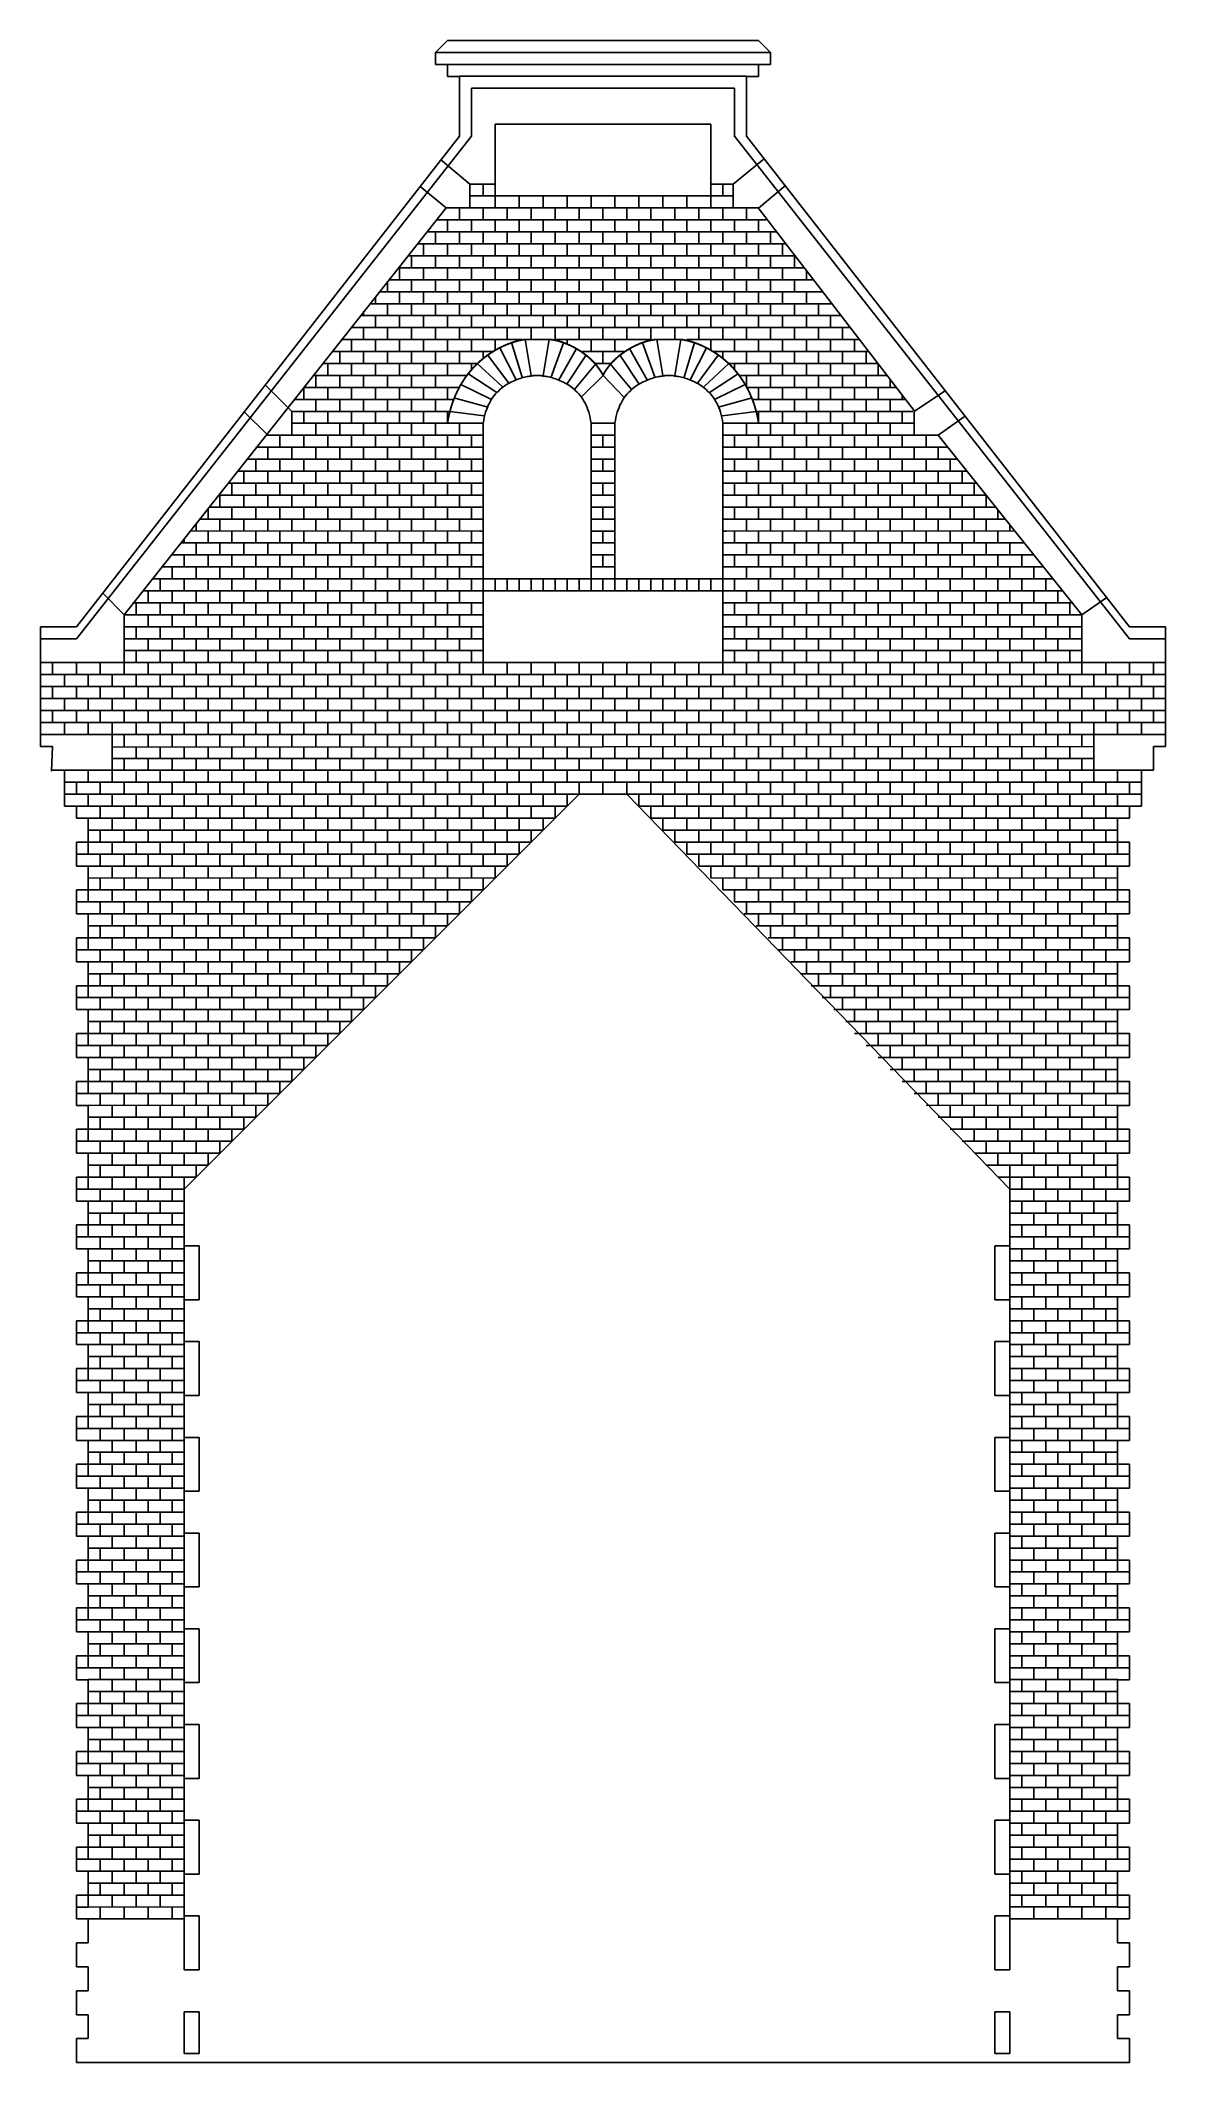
# Model space of a CAD drawing. Extents: x 10 to 104, y 10 to 179.
import ezdxf

# ---------------------------------------------------------------- set-up
doc = ezdxf.new("R2010")
doc.units = 0
doc.header["$MEASUREMENT"] = 0
doc.layers.add('OHNE_NAMEN', color=7, linetype='CONTINUOUS')

msp = doc.modelspace()

# ---------------------------------------------------------------- linework, layer by layer
at = {"layer": 'OHNE_NAMEN', "color": 5, "linetype": 'CONTINUOUS'}
for p, q in [((43.0001, 178), (43.9999, 179.0001)), ((43.0001, 178), (43.0001, 176.9999)), ((43.9999, 179.0001), (69.9999, 179.0001)), ((69.9999, 179.0001), (71.0001, 178)), ((71.0001, 178), (71.0001, 176.9999)), ((43.0001, 176.9999), (43.9999, 176.9999)), ((43.9999, 176.0001), (43.9999, 176.9999)), ((45, 176.0001), (43.9999, 176.0001)), ((45.001, 171.0016), (45, 176.0001)), ((69.0002, 176.0001), (69.0012, 171.0016)), ((69.9999, 176.0001), (69.0002, 176.0001)), ((69.9999, 176.9999), (69.9999, 176.0001)), ((71.0001, 176.9999), (69.9999, 176.9999)), ((13.0011, 130.0014), (45.001, 171.0016)), ((69.0012, 171.0016), (101.001, 130.0014)), ((10.0008, 130.0014), (13.0011, 130.0014)), ((10.0008, 130.0014), (10.0008, 129.0013)), ((10.0011, 127.0014), (10.0011, 129.0017)), ((101.001, 130.0014), (104.0007, 130.0014)), ((104.0007, 130.0014), (104.0007, 129.0013)), ((104.001, 127.0014), (104.001, 129.0017)), ((10.0008, 127.0014), (10.0008, 120.0012)), ((104.001, 127.0014), (104.0007, 120.0012)), ((10.0004, 120.0002), (11.0004, 120.0002)), ((10.9365, 117.9163), (11.0007, 120.0012)), ((103.0005, 118.0003), (103.0009, 120.0012)), ((103.0005, 120.0002), (104.0003, 120.0002)), ((11, 117.9999), (12, 117.9999)), ((12.0003, 118.001), (12.0003, 117.0009)), ((12.0008, 115.0013), (12.0008, 117.0012)), ((102, 117.9999), (103.0002, 117.9999)), ((102.0004, 118.0003), (102.0004, 117.0002)), ((102.0007, 115.0013), (102.0007, 117.0012)), ((12, 114.9999), (13, 114.9999)), ((13, 114.0005), (13, 115.0003)), ((100.9999, 114.0001), (100.9999, 114.9999)), ((100.9999, 114.9999), (102, 114.9999)), ((13.9999, 114.0005), (13, 114.0005)), ((13.9999, 112.0002), (13.9999, 114.0005)), ((100.0001, 111.9999), (100.0001, 114.0001)), ((100.0001, 114.0001), (100.9999, 114.0001)), ((13, 110.0003), (13, 112.0002)), ((13, 112.0002), (13.9999, 112.0002)), ((100.9999, 111.9999), (100.0001, 111.9999)), ((100.9999, 110), (100.9999, 111.9999)), ((13.9999, 110.0003), (13, 110.0003)), ((13.9999, 108.0004), (13.9999, 110.0003)), ((100.0001, 108.0001), (100.0001, 110)), ((100.0001, 110), (100.9999, 110)), ((13, 106.0002), (13, 108.0004)), ((13, 108.0004), (13.9999, 108.0004)), ((100.9999, 108.0001), (100.0001, 108.0001)), ((100.9999, 105.9998), (100.9999, 108.0001)), ((13.9999, 106.0002), (13, 106.0002)), ((13.9999, 104.0003), (13.9999, 106.0002)), ((100.0001, 103.9999), (100.0001, 105.9998)), ((100.0001, 105.9998), (100.9999, 105.9998)), ((13, 102.0004), (13, 104.0003)), ((13, 104.0003), (13.9999, 104.0003)), ((100.9999, 103.9999), (100.0001, 103.9999)), ((100.9999, 102), (100.9999, 103.9999)), ((13.9999, 102.0004), (13, 102.0004)), ((13.9999, 100.0005), (13.9999, 102.0004)), ((100.0001, 100.0001), (100.0001, 102)), ((100.0001, 102), (100.9999, 102)), ((13, 98.0003), (13, 100.0005)), ((13, 100.0005), (13.9999, 100.0005)), ((100.9999, 100.0001), (100.0001, 100.0001)), ((100.9999, 97.9999), (100.9999, 100.0001)), ((13.9999, 98.0003), (13, 98.0003)), ((13.9999, 96.0004), (13.9999, 98.0003)), ((100.0001, 96), (100.0001, 97.9999)), ((100.0001, 97.9999), (100.9999, 97.9999)), ((13, 94.0005), (13, 96.0004)), ((13, 96.0004), (13.9999, 96.0004)), ((100.9999, 96), (100.0001, 96)), ((100.9999, 94.0001), (100.9999, 96)), ((13.9999, 94.0005), (13, 94.0005)), ((13.9999, 92.0002), (13.9999, 94.0005)), ((100.0001, 91.9999), (100.0001, 94.0001)), ((100.0001, 94.0001), (100.9999, 94.0001)), ((13, 90.0003), (13, 92.0002)), ((13, 92.0002), (13.9999, 92.0002)), ((100.9999, 91.9999), (100.0001, 91.9999)), ((100.9999, 90), (100.9999, 91.9999)), ((13.9999, 90.0003), (13, 90.0003)), ((13.9999, 88.0004), (13.9999, 90.0003)), ((100.0001, 88.0001), (100.0001, 90)), ((100.0001, 90), (100.9999, 90)), ((13, 86.0005), (13, 88.0004)), ((13, 88.0004), (13.9999, 88.0004)), ((100.9999, 88.0001), (100.0001, 88.0001)), ((100.9999, 86.0002), (100.9999, 88.0001)), ((13.9999, 86.0005), (13, 86.0005)), ((13.9999, 84.0003), (13.9999, 86.0005)), ((100.0001, 83.9999), (100.0001, 86.0002)), ((100.0001, 86.0002), (100.9999, 86.0002)), ((13, 82.0004), (13, 84.0003)), ((13, 84.0003), (13.9999, 84.0003)), ((100.9999, 83.9999), (100.0001, 83.9999)), ((100.9999, 82), (100.9999, 83.9999)), ((13.9999, 82.0004), (13, 82.0004)), ((13.9999, 80.0005), (13.9999, 82.0004)), ((100.0001, 80.0001), (100.0001, 82)), ((100.0001, 82), (100.9999, 82)), ((13, 78.0002), (13, 80.0005)), ((13, 80.0005), (13.9999, 80.0005)), ((100.9999, 80.0001), (100.0001, 80.0001)), ((100.9999, 77.9999), (100.9999, 80.0001)), ((13.9999, 78.0002), (13, 78.0002)), ((13.9999, 76.0003), (13.9999, 78.0002)), ((100.0001, 76), (100.0001, 77.9999)), ((100.0001, 77.9999), (100.9999, 77.9999)), ((13, 74.0004), (13, 76.0003)), ((13, 76.0003), (13.9999, 76.0003)), ((100.9999, 76), (100.0001, 76)), ((100.9999, 74.0001), (100.9999, 76)), ((13.9999, 74.0004), (13, 74.0004)), ((13.9999, 72.0005), (13.9999, 74.0004)), ((100.0001, 71.9998), (100.0001, 74.0001)), ((100.0001, 74.0001), (100.9999, 74.0001)), ((13, 70.0003), (13, 72.0005)), ((13, 72.0005), (13.9999, 72.0005)), ((100.9999, 71.9998), (100.0001, 71.9998)), ((100.9999, 69.9999), (100.9999, 71.9998)), ((13.9999, 70.0003), (13, 70.0003)), ((13.9999, 68.0004), (13.9999, 70.0003)), ((100.0001, 68), (100.0001, 69.9999)), ((100.0001, 69.9999), (100.9999, 69.9999)), ((13, 66.0005), (13, 68.0004)), ((13, 68.0004), (13.9999, 68.0004)), ((100.9999, 68), (100.0001, 68)), ((100.9999, 66.0001), (100.9999, 68)), ((13.9999, 66.0005), (13, 66.0005)), ((13.9999, 64.0002), (13.9999, 66.0005)), ((100.0001, 63.9999), (100.0001, 66.0001)), ((100.0001, 66.0001), (100.9999, 66.0001)), ((13, 62.0003), (13, 64.0002)), ((13, 64.0002), (13.9999, 64.0002)), ((100.9999, 63.9999), (100.0001, 63.9999)), ((100.9999, 62), (100.9999, 63.9999)), ((13.9999, 62.0003), (13, 62.0003)), ((14, 62), (14, 60.0001)), ((100.0001, 60.0001), (100.0001, 62)), ((100.0001, 62), (100.9999, 62)), ((13, 58.0002), (13, 60.0004)), ((13, 60.0004), (13.9999, 60.0004)), ((100.9999, 60.0001), (100.0001, 60.0001)), ((100.9999, 57.9998), (100.9999, 60.0001)), ((13.9999, 58.0002), (13, 58.0002)), ((13.9999, 56.0003), (13.9999, 58.0002)), ((100.0001, 55.9999), (100.0001, 57.9998)), ((100.0001, 57.9998), (100.9999, 57.9998)), ((13, 54.0004), (13, 56.0003)), ((13, 56.0003), (13.9999, 56.0003)), ((100.9999, 55.9999), (100.0001, 55.9999)), ((100.9999, 54), (100.9999, 55.9999)), ((13.9999, 54.0004), (13, 54.0004)), ((13.9999, 52.0005), (13.9999, 54.0004)), ((100.0001, 52.0001), (100.0001, 54)), ((100.0001, 54), (100.9999, 54)), ((13, 50.0003), (13, 52.0005)), ((13, 52.0005), (13.9999, 52.0005)), ((100.9999, 52.0001), (100.0001, 52.0001)), ((100.9999, 49.9999), (100.9999, 52.0001)), ((13.9999, 50.0003), (13, 50.0003)), ((13.9999, 48.0004), (13.9999, 50.0003)), ((100.0001, 48), (100.0001, 49.9999)), ((100.0001, 49.9999), (100.9999, 49.9999)), ((13, 46.0005), (13, 48.0004)), ((13, 48.0004), (13.9999, 48.0004)), ((100.9999, 48), (100.0001, 48)), ((100.9999, 46.0001), (100.9999, 48)), ((13.9999, 46.0005), (13, 46.0005)), ((13.9999, 44.0002), (13.9999, 46.0005)), ((100.0001, 43.9999), (100.0001, 46.0001)), ((100.0001, 46.0001), (100.9999, 46.0001)), ((13, 42.0003), (13, 44.0002)), ((13, 44.0002), (13.9999, 44.0002)), ((100.9999, 43.9999), (100.0001, 43.9999)), ((100.9999, 42), (100.9999, 43.9999)), ((13.9999, 42.0003), (13, 42.0003)), ((13.9999, 40.0004), (13.9999, 42.0003)), ((100.0001, 40.0001), (100.0001, 42)), ((100.0001, 42), (100.9999, 42)), ((13, 38.0005), (13, 40.0004)), ((13, 40.0004), (13.9999, 40.0004)), ((100.9999, 40.0001), (100.0001, 40.0001)), ((100.9999, 38.0002), (100.9999, 40.0001)), ((13.9999, 38.0005), (13, 38.0005)), ((13.9999, 36.0003), (13.9999, 38.0005)), ((100.0001, 35.9999), (100.0001, 38.0002)), ((100.0001, 38.0002), (100.9999, 38.0002)), ((13, 34.0004), (13, 36.0003)), ((13, 36.0003), (13.9999, 36.0003)), ((100.9999, 35.9999), (100.0001, 35.9999)), ((100.9999, 34), (100.9999, 35.9999)), ((13.9999, 34.0004), (13, 34.0004)), ((13.9999, 32.0004), (13.9999, 34.0004)), ((100.0001, 32), (100.0001, 34)), ((100.0001, 34), (100.9999, 34)), ((13, 30.0004), (13, 32.0004)), ((13, 32.0004), (13.9999, 32.0004)), ((100.9999, 32), (100.0001, 32)), ((100.9999, 30), (100.9999, 32)), ((13.9999, 30.0004), (13, 30.0004)), ((13.9999, 28.0004), (13.9999, 30.0004)), ((100.0001, 28), (100.0001, 30)), ((100.0001, 30), (100.9999, 30)), ((13, 26.0004), (13, 28.0004)), ((13, 28.0004), (13.9999, 28.0004)), ((100.9999, 28), (100.0001, 28)), ((100.9999, 26), (100.9999, 28)), ((13.9999, 26.0004), (13, 26.0004)), ((13.9999, 24.0004), (13.9999, 26.0004)), ((100.0001, 24), (100.0001, 26)), ((100.0001, 26), (100.9999, 26)), ((13, 22.0004), (13, 24.0004)), ((13, 24.0004), (13.9999, 24.0004)), ((100.9999, 24), (100.0001, 24)), ((100.9999, 22), (100.9999, 24)), ((13.9999, 22.0004), (13, 22.0004)), ((13.9999, 20.0003), (13.9999, 22.0004)), ((100.0001, 20), (100.0001, 22)), ((100.0001, 22), (100.9999, 22)), ((13, 18.0003), (13, 20.0003)), ((13, 20.0003), (13.9999, 20.0003)), ((100.9999, 20), (100.0001, 20)), ((100.9999, 18), (100.9999, 20)), ((13.9999, 18.0003), (13, 18.0003)), ((13.9999, 16.0003), (13.9999, 18.0003)), ((100.0001, 16), (100.0001, 18)), ((100.0001, 18), (100.9999, 18)), ((13, 14.0003), (13, 16.0003)), ((13, 16.0003), (13.9999, 16.0003)), ((100.9999, 16), (100.0001, 16)), ((100.9999, 14), (100.9999, 16)), ((13.9999, 14.0003), (13, 14.0003)), ((13.9999, 12.0003), (13.9999, 14.0003)), ((100.0001, 12), (100.0001, 14)), ((100.0001, 14), (100.9999, 14)), ((13, 10.0004), (13, 12.0003)), ((13, 12.0003), (13.9999, 12.0003)), ((100.9999, 12), (100.0001, 12)), ((100.9999, 10), (100.9999, 12)), ((13, 10), (100.9999, 10))]:
    msp.add_line(p, q, dxfattribs=at)
at = {"layer": 'OHNE_NAMEN', "color": 7, "linetype": 'CONTINUOUS'}
for p, q in [((43.0001, 178), (71.0001, 178)), ((43.9999, 176.9999), (69.9999, 176.9999)), ((45.001, 176.0015), (69.0012, 176.0015)), ((46.0001, 175), (46.0012, 171.0016)), ((46.0012, 175.0014), (68.0011, 175.0014)), ((68, 175), (68.0011, 171.0016)), ((13.0011, 129.0017), (46.0012, 171.0016)), ((48, 172), (66.0001, 172)), ((48.0004, 167.0008), (48, 172)), ((66.0001, 172), (66.0005, 167.0008)), ((101.001, 129.0017), (68.0011, 171.0016)), ((45.8749, 167.0001), (43.4217, 169.0546)), ((67.8751, 167.0001), (70.5002, 169.1252)), ((43.8894, 165.0139), (41.7315, 166.7983)), ((45.8749, 167.0001), (48.0004, 167.0008)), ((45.8749, 165.0002), (45.8749, 167.0001)), ((45.8749, 165.9999), (67.8751, 165.9999)), ((47.0002, 167.0008), (47.0002, 166.001)), ((48.0004, 166.001), (48.0004, 165.0009)), ((48.0007, 167.0011), (48.0007, 166.0013)), ((50.0003, 166.001), (50.0003, 165.0009)), ((52.0005, 166.001), (52.0005, 165.0009)), ((54.0004, 166.001), (54.0004, 165.0009)), ((56.0003, 166.001), (56.0003, 165.0009)), ((58.0002, 166.001), (58.0002, 165.0009)), ((60.0001, 166.001), (60.0001, 165.0009)), ((62.0003, 166.001), (62.0003, 165.0009)), ((64.0002, 166.001), (64.0002, 165.0009)), ((66.0001, 167.0001), (67.8751, 167.0001)), ((66.0005, 166.001), (66.0005, 165.0009)), ((66.0012, 167.0015), (66.0012, 166.0017)), ((67.0003, 167.0008), (67.0003, 166.001)), ((67.8751, 167.0001), (67.8751, 165.0002)), ((70.0003, 164.973), (72.2499, 166.8752)), ((17.0011, 131.0015), (43.8894, 165.0139)), ((43.125, 164), (70.6251, 164)), ((43.875, 165.0002), (46.0008, 165.0012)), ((44.0002, 163.0006), (44.0002, 164.0007)), ((45.0003, 164.0007), (45.0003, 165.0009)), ((46.0005, 163.0006), (46.0005, 164.0007)), ((46.0008, 165.0012), (67.8751, 165.0002)), ((47.0002, 164.0007), (47.0002, 165.0009)), ((48.0004, 163.0006), (48.0004, 164.0007)), ((49.0005, 164.0007), (49.0005, 165.0009)), ((50.0003, 163.0006), (50.0003, 164.0007)), ((51.0004, 164.0007), (51.0004, 165.0009)), ((52.0005, 163.0006), (52.0005, 164.0007)), ((53.0003, 164.0007), (53.0003, 165.0009)), ((54.0004, 163.0006), (54.0004, 164.0007)), ((55.0005, 164.0007), (55.0005, 165.0009)), ((56.0003, 163.0006), (56.0003, 164.0007)), ((57.0004, 164.0007), (57.0004, 165.0009)), ((58.0002, 163.0006), (58.0002, 164.0007)), ((59.0003, 164.0007), (59.0003, 165.0009)), ((60.0001, 163.0006), (60.0001, 164.0007)), ((61.0002, 164.0007), (61.0002, 165.0009)), ((62.0003, 163.0006), (62.0003, 164.0007)), ((63.0005, 164.0007), (63.0005, 165.0009)), ((64.0002, 163.0006), (64.0002, 164.0007)), ((65.0004, 164.0007), (65.0004, 165.0009)), ((66.0005, 163.0006), (66.0005, 164.0007)), ((67.0003, 164.0007), (67.0003, 165.0009)), ((67.8751, 165.0002), (69.9999, 165.0002)), ((68.0004, 163.0006), (68.0004, 164.0007)), ((69.0005, 164.0007), (69.0005, 165.0009)), ((69.9512, 165.0139), (83.0453, 148.0016)), ((70.0003, 163.0006), (70.0003, 164.0007)), ((42.375, 162.9999), (71.4999, 162.9999)), ((43.0004, 162.0008), (43.0004, 163.0006)), ((45.0003, 162.0008), (45.0003, 163.0006)), ((47.0002, 162.0008), (47.0002, 163.0006)), ((49.0005, 162.0008), (49.0005, 163.0006)), ((51.0004, 162.0008), (51.0004, 163.0006)), ((53.0003, 162.0008), (53.0003, 163.0006)), ((55.0005, 162.0008), (55.0005, 163.0006)), ((57.0004, 162.0008), (57.0004, 163.0006)), ((59.0003, 162.0008), (59.0003, 163.0006)), ((61.0002, 162.0008), (61.0002, 163.0006)), ((63.0005, 162.0008), (63.0005, 163.0006)), ((65.0004, 162.0008), (65.0004, 163.0006)), ((67.0003, 162.0008), (67.0003, 163.0006)), ((69.0005, 162.0008), (69.0005, 163.0006)), ((71.0004, 162.0008), (71.0004, 163.0006)), ((40.7501, 161), (73, 161)), ((41.0002, 160.0006), (41.0002, 161.0007)), ((41.5001, 162.0001), (72.2499, 162.0001)), ((42.0003, 161.0007), (42.0003, 162.0008)), ((43.0004, 160.0006), (43.0004, 161.0007)), ((44.0002, 161.0007), (44.0002, 162.0008)), ((45.0003, 160.0006), (45.0003, 161.0007)), ((46.0005, 161.0007), (46.0005, 162.0008)), ((47.0002, 160.0006), (47.0002, 161.0007)), ((48.0004, 161.0007), (48.0004, 162.0008)), ((49.0005, 160.0006), (49.0005, 161.0007)), ((50.0003, 161.0007), (50.0003, 162.0008)), ((51.0004, 160.0006), (51.0004, 161.0007)), ((52.0005, 161.0007), (52.0005, 162.0008)), ((53.0003, 160.0006), (53.0003, 161.0007)), ((54.0004, 161.0007), (54.0004, 162.0008)), ((55.0005, 160.0006), (55.0005, 161.0007)), ((56.0003, 161.0007), (56.0003, 162.0008)), ((57.0004, 160.0006), (57.0004, 161.0007)), ((58.0002, 161.0007), (58.0002, 162.0008)), ((59.0003, 160.0006), (59.0003, 161.0007)), ((60.0001, 161.0007), (60.0001, 162.0008)), ((61.0002, 160.0006), (61.0002, 161.0007)), ((62.0003, 161.0007), (62.0003, 162.0008)), ((63.0005, 160.0006), (63.0005, 161.0007)), ((64.0002, 161.0007), (64.0002, 162.0008)), ((65.0004, 160.0006), (65.0004, 161.0007)), ((66.0005, 161.0007), (66.0005, 162.0008)), ((67.0003, 160.0006), (67.0003, 161.0007)), ((68.0004, 161.0007), (68.0004, 162.0008)), ((69.0005, 160.0006), (69.0005, 161.0007)), ((70.0003, 161.0007), (70.0003, 162.0008)), ((71.0004, 160.0006), (71.0004, 161.0007)), ((72.0002, 161.0007), (72.0002, 162.0008)), ((73.0003, 161.0007), (73.0003, 160.0009)), ((39.0003, 158.0007), (38.9999, 158.8749)), ((39.1252, 159.0001), (74.5, 159.0001)), ((40.0001, 159.0001), (40.0001, 159.9999)), ((40.0008, 160.0013), (73.75, 159.9999)), ((41.0002, 158.0007), (41.0002, 159.0008)), ((42.0003, 159.0008), (42.0003, 160.0006)), ((43.0004, 158.0007), (43.0004, 159.0008)), ((44.0002, 159.0008), (44.0002, 160.0006)), ((45.0003, 158.0007), (45.0003, 159.0008)), ((46.0005, 159.0008), (46.0005, 160.0006)), ((47.0002, 158.0007), (47.0002, 159.0008)), ((48.0004, 159.0008), (48.0004, 160.0006)), ((49.0005, 158.0007), (49.0005, 159.0008)), ((50.0003, 159.0008), (50.0003, 160.0006)), ((51.0004, 158.0007), (51.0004, 159.0008)), ((52.0005, 159.0008), (52.0005, 160.0006)), ((53.0003, 158.0007), (53.0003, 159.0008)), ((54.0004, 159.0008), (54.0004, 160.0006)), ((55.0005, 158.0007), (55.0005, 159.0008)), ((56.0003, 159.0008), (56.0003, 160.0006)), ((57.0004, 158.0007), (57.0004, 159.0008)), ((58.0002, 159.0008), (58.0002, 160.0006)), ((59.0003, 158.0007), (59.0003, 159.0008)), ((60.0001, 159.0008), (60.0001, 160.0006)), ((61.0002, 158.0007), (61.0002, 159.0008)), ((62.0003, 159.0008), (62.0003, 160.0006)), ((63.0005, 158.0007), (63.0005, 159.0008)), ((64.0002, 159.0008), (64.0002, 160.0006)), ((65.0004, 158.0007), (65.0004, 159.0008)), ((66.0005, 159.0008), (66.0005, 160.0006)), ((67.0003, 158.0007), (67.0003, 159.0008)), ((68.0004, 159.0008), (68.0004, 160.0006)), ((69.0005, 158.0007), (69.0005, 159.0008)), ((70.0003, 159.0008), (70.0003, 160.0006)), ((71.0004, 158.0007), (71.0004, 159.0008)), ((72.0002, 159.0008), (72.0002, 160.0006)), ((73.0003, 159.0008), (73.0003, 158.0011)), ((74.0001, 159.0001), (74.0001, 159.7501)), ((38.0002, 156.9999), (38.0002, 157.5001)), ((38.3752, 158), (75.3749, 158)), ((40.0004, 158.0011), (40.0004, 157.0009)), ((42.0003, 157.0009), (42.0003, 158.0007)), ((44.0002, 157.0009), (44.0002, 158.0007)), ((46.0005, 157.0009), (46.0005, 158.0007)), ((48.0004, 157.0009), (48.0004, 158.0007)), ((50.0003, 157.0009), (50.0003, 158.0007)), ((52.0005, 157.0009), (52.0005, 158.0007)), ((54.0004, 157.0009), (54.0004, 158.0007)), ((56.0003, 157.0009), (56.0003, 158.0007)), ((58.0002, 157.0009), (58.0002, 158.0007)), ((60.0001, 157.0009), (60.0001, 158.0007)), ((62.0003, 157.0009), (62.0003, 158.0007)), ((64.0002, 157.0009), (64.0002, 158.0007)), ((66.0005, 157.0009), (66.0005, 158.0007)), ((68.0004, 157.0009), (68.0004, 158.0007)), ((70.0003, 157.0009), (70.0003, 158.0007)), ((72.0002, 157.0009), (72.0002, 158.0007)), ((74.0004, 158.0011), (74.0004, 157.0009)), ((36.7499, 156.0001), (76.8749, 156.0001)), ((37, 156.0001), (37, 156.3702)), ((37.6252, 156.9999), (76.1249, 156.9999)), ((38.0005, 156.0008), (38.0005, 155.001)), ((39.0003, 156.0008), (39.0003, 157.0009)), ((40.0004, 156.0008), (40.0004, 155.001)), ((41.0002, 156.0008), (41.0002, 157.0009)), ((42.0003, 155.0007), (42.0003, 156.0008)), ((43.0001, 156.0008), (43.0001, 157.0009)), ((44.0002, 155.0007), (44.0002, 156.0008)), ((45.0003, 156.0008), (45.0003, 157.0009)), ((46.0005, 155.0007), (46.0005, 156.0008)), ((47.0002, 156.0008), (47.0002, 157.0009)), ((48.0004, 155.0007), (48.0004, 156.0008)), ((49.0005, 156.0008), (49.0005, 157.0009)), ((50.0003, 155.0007), (50.0003, 156.0008)), ((51.0004, 156.0008), (51.0004, 157.0009)), ((52.0005, 155.0007), (52.0005, 156.0008)), ((53.0003, 156.0008), (53.0003, 157.0009)), ((54.0004, 155.0007), (54.0004, 156.0008)), ((55.0002, 156.0008), (55.0002, 157.0009)), ((56.0003, 155.0007), (56.0003, 156.0008)), ((57.0004, 156.0008), (57.0004, 157.0009)), ((58.0002, 155.0007), (58.0002, 156.0008)), ((59.0003, 156.0008), (59.0003, 157.0009)), ((60.0001, 155.0007), (60.0001, 156.0008)), ((61.0002, 156.0008), (61.0002, 157.0009)), ((62.0003, 155.0007), (62.0003, 156.0008)), ((63.0005, 156.0008), (63.0005, 157.0009)), ((64.0002, 155.0007), (64.0002, 156.0008)), ((65.0004, 156.0008), (65.0004, 157.0009)), ((66.0005, 155.0007), (66.0005, 156.0008)), ((67.0003, 156.0008), (67.0003, 157.0009)), ((68.0004, 155.0007), (68.0004, 156.0008)), ((69.0002, 156.0008), (69.0002, 157.0009)), ((70.0003, 155.0007), (70.0003, 156.0008)), ((71.0004, 156.0008), (71.0004, 157.0009)), ((72.0002, 155.0007), (72.0002, 156.0008)), ((73.0003, 157.0009), (73.0003, 156.0008)), ((74.0004, 156.0008), (74.0004, 155.001)), ((75.0002, 157.0009), (75.0002, 156.0008)), ((76.0003, 156.0008), (76.0003, 155.001)), ((35.25, 153.9999), (50.25, 153.9999)), ((36.0003, 154.0009), (36.0003, 153.0008)), ((36.0006, 155.0014), (77.6249, 155)), ((37.0004, 154.0009), (37.0004, 155.0007)), ((38.0005, 154.0009), (38.0005, 153.0008)), ((39.0003, 154.0009), (39.0003, 155.0007)), ((40.0004, 154.0009), (40.0004, 153.0008)), ((41.0002, 154.0009), (41.0002, 155.0007)), ((42.0003, 154.0009), (42.0003, 153.0008)), ((43.0001, 154.0009), (43.0001, 155.0007)), ((44.0002, 154.0009), (44.0002, 153.0008)), ((45.0003, 154.0009), (45.0003, 155.0007)), ((46.0005, 154.0009), (46.0005, 153.0008)), ((47.0002, 154.0009), (47.0002, 155.0007)), ((48.0004, 154.0009), (48, 153.125)), ((49.0005, 154.0009), (49.0005, 155.0007)), ((51.0011, 151.0016), (50.5012, 154.0016)), ((50.5012, 154.0016), (52.5011, 154.0016)), ((51.0004, 154.0009), (51.0004, 155.0007)), ((52.0012, 151.0016), (52.5011, 154.0016)), ((53.0003, 154.0009), (53.0003, 155.0007)), ((53.0006, 154.0013), (61.0009, 154.0013)), ((54, 153.9999), (54, 153.6252)), ((55.0002, 154.0009), (55.0002, 155.0007)), ((56.0003, 154.0009), (56.0003, 153.0008)), ((57.0004, 154.0009), (57.0004, 155.0007)), ((58.0002, 154.0009), (58.0002, 153.0008)), ((59.0003, 154.0009), (59.0003, 155.0007)), ((61.0002, 154.0009), (61.0002, 155.0007)), ((62.0007, 151.0016), (61.5012, 154.0016)), ((63.5078, 154.0016), (61.5079, 154.0016)), ((63.0005, 154.0009), (63.0005, 155.0007)), ((63.0079, 151.0016), (63.5078, 154.0016)), ((78.3749, 153.9999), (64.0009, 154.0013)), ((65.0004, 154.0009), (65.0004, 155.0007)), ((66.0005, 154.0009), (66.0001, 153.125)), ((67.0003, 154.0009), (67.0003, 155.0007)), ((68.0004, 154.0009), (68.0004, 153.0008)), ((69.0002, 154.0009), (69.0002, 155.0007)), ((70.0003, 154.0009), (70.0003, 153.0008)), ((71.0004, 154.0009), (71.0004, 155.0007)), ((72.0002, 154.0009), (72.0002, 153.0008)), ((73.0003, 155.001), (73.0003, 154.0009)), ((74.0004, 154.0009), (74.0004, 153.0008)), ((75.0002, 155.001), (75.0002, 154.0009)), ((76.0003, 154.0009), (76.0003, 153.0008)), ((77.0004, 155.001), (77.0004, 154.0009)), ((77.9999, 153.0001), (77.9999, 153.9999)), ((34.375, 153.0001), (47.7499, 153.0001)), ((35.0002, 152.0007), (35.0002, 153.0008)), ((37.0004, 152.0007), (37.0004, 153.0008)), ((39.0003, 152.0007), (39.0003, 153.0008)), ((41.0002, 152.0007), (41.0002, 153.0008)), ((43.0001, 152.0007), (43.0001, 153.0008)), ((45.0003, 152.0007), (45.0003, 153.0008)), ((46.9999, 153.0001), (46.9999, 152.5002)), ((47.3731, 152.7104), (49.0929, 150.3733)), ((48.3436, 153.3719), (49.7106, 150.682)), ((49.3575, 153.7691), (50.2398, 150.8587)), ((52.6524, 150.8146), (53.7108, 153.725)), ((53.3139, 150.6379), (54.7691, 153.1959)), ((53.9754, 150.2855), (55.5629, 152.6667)), ((55.2499, 153.0001), (58.7499, 153.0001)), ((57.0004, 153.0008), (57.0004, 152.001)), ((60.029, 150.2855), (58.4419, 152.6667)), ((60.6905, 150.6379), (59.2356, 153.1959)), ((61.3519, 150.8146), (60.294, 153.725)), ((64.6511, 153.7688), (63.7692, 150.8584)), ((65.6654, 153.3719), (64.2983, 150.682)), ((66.6355, 152.7104), (64.9157, 150.3733)), ((79.1249, 153.0001), (66.2499, 153.0001)), ((66.9999, 153.0001), (66.9999, 152.5002)), ((69.0002, 152.0007), (69.0002, 153.0008)), ((71.0004, 152.0007), (71.0004, 153.0008)), ((73.0003, 152.0007), (73.0003, 153.0008)), ((75.0002, 152.0007), (75.0002, 153.0008)), ((77.0001, 152.0007), (77.0001, 153.0008)), ((79.0004, 152.0007), (79.0004, 153.0008)), ((32.875, 151.0002), (45.6251, 151.0002)), ((33.0002, 150.0008), (33.0002, 151.0009)), ((33.625, 151.9999), (46.5, 151.9999)), ((34.0004, 152.001), (34.0004, 151.0009)), ((35.0002, 150.0008), (35.0002, 151.0009)), ((36.0003, 152.001), (36.0003, 151.0009)), ((37.0004, 150.0008), (37.0004, 151.0009)), ((38.0005, 152.001), (38.0005, 151.0009)), ((39.0003, 150.0008), (39.0003, 151.0009)), ((40.0004, 152.001), (40.0004, 151.0009)), ((41.0002, 150.0008), (41.0002, 151.0009)), ((42.0003, 152.001), (42.0003, 151.0009)), ((43.0001, 150.0008), (43.0001, 151.0009)), ((44.0002, 152.001), (44.0002, 151.0009)), ((45.6974, 151.1674), (48.1231, 149.5799)), ((46.0001, 151.9999), (46.0001, 151.5001)), ((46.4915, 152.0052), (48.5641, 150.065)), ((54.5927, 149.8004), (56.4007, 151.9608)), ((57.0011, 151.0016), (55.1769, 149.177)), ((56.3749, 151.9999), (57.6248, 151.9999)), ((57.0011, 151.0016), (58.7943, 149.1389)), ((59.4117, 149.8004), (57.6037, 151.9608)), ((67.5178, 152.0049), (65.4449, 150.0646)), ((68.3112, 151.167), (65.8858, 149.5795)), ((80.0012, 152.0014), (67.5001, 151.9999)), ((68, 151.9999), (68, 151.5001)), ((80.7501, 151.0002), (68.375, 151.0002)), ((69.0005, 151.0009), (69.0005, 150.0011)), ((70.0003, 152.001), (70.0003, 151.0009)), ((71.0004, 150.0008), (71.0004, 151.0009)), ((72.0002, 152.001), (72.0002, 151.0009)), ((73.0003, 150.0008), (73.0003, 151.0009)), ((74.0004, 152.001), (74.0004, 151.0009)), ((75.0002, 150.0008), (75.0002, 151.0009)), ((76.0003, 152.001), (76.0003, 151.0009)), ((77.0001, 150.0008), (77.0001, 151.0009)), ((78.0002, 152.001), (78.0002, 151.0009)), ((79.0004, 150.0008), (79.0004, 151.0009)), ((80.0001, 151.0002), (80.0001, 151.9999)), ((81.0002, 150.0008), (80.9999, 150.6252)), ((31.0012, 148.0016), (28.7879, 150.2149)), ((31.25, 148.9999), (44.5001, 148.9999)), ((32.0004, 150.0011), (32.0004, 149.001)), ((32.0008, 150.0011), (45.0007, 150.0011)), ((33.0002, 148.0009), (33.0002, 149.0006)), ((34.0004, 150.0011), (34.0004, 149.001)), ((35.0002, 148.0009), (35.0002, 149.0006)), ((36.0003, 150.0011), (36.0003, 149.001)), ((37.0004, 148.0009), (37.0004, 149.0006)), ((38.0005, 150.0011), (38.0005, 149.001)), ((39.0003, 148.0009), (39.0003, 149.0006)), ((40.0004, 150.0011), (40.0004, 149.001)), ((41.0002, 148.0009), (41.0002, 149.0006)), ((42.0003, 150.0011), (42.0003, 149.001)), ((43.0001, 148.0009), (43.0001, 149.0006)), ((44.0002, 150.0011), (44.0002, 149.001)), ((44.5512, 149.1389), (47.2849, 148.3893)), ((45.1245, 150.2414), (47.6377, 149.0066)), ((68.8848, 150.241), (66.3709, 149.0063)), ((69.4577, 149.1386), (66.7237, 148.3889)), ((81.5001, 150), (69.0012, 150.0011)), ((82.2501, 148.9999), (69.5, 148.9999)), ((70.0003, 150.0011), (70.0003, 149.001)), ((71.0004, 148.0009), (71.0004, 149.0006)), ((72.0002, 150.0011), (72.0002, 149.001)), ((73.0003, 148.0009), (73.0003, 149.0006)), ((74.0004, 150.0011), (74.0004, 149.001)), ((75.0002, 148.0009), (75.0002, 149.0006)), ((76.0003, 150.0011), (76.0003, 149.001)), ((77.0001, 148.0009), (77.0001, 149.0006)), ((78.0002, 150.0011), (78.0002, 149.001)), ((79.0004, 148.0009), (79.0004, 149.0006)), ((80.0005, 150.0011), (80.0005, 149.001)), ((81.0002, 148.0009), (81.0002, 149.0006)), ((82, 148.9999), (82, 149.3749)), ((83.0012, 148.0016), (85.6252, 149.7499)), ((29, 145.9999), (27.0012, 148.0016)), ((31.0008, 148.0012), (44.25, 148.0002)), ((31.0012, 146.0017), (31.0012, 148.0016)), ((32.0004, 148.0009), (32.0004, 147.0011)), ((34.0004, 148.0009), (34.0004, 147.0011)), ((36.0003, 148.0009), (36.0003, 147.0011)), ((38.0005, 148.0009), (38.0005, 147.0011)), ((40.0004, 148.0009), (40.0004, 147.0011)), ((42.0003, 148.0009), (42.0003, 147.0011)), ((44.0002, 148.0009), (44.0002, 147.0011)), ((44.1985, 147.992), (47.0644, 147.6396)), ((69.8105, 147.992), (66.9442, 147.6393)), ((82.8763, 148.0012), (69.8761, 148.0012)), ((70.0003, 148.0009), (70.0003, 147.0011)), ((72.0002, 148.0009), (72.0002, 147.0011)), ((74.0004, 148.0009), (74.0004, 147.0011)), ((76.0003, 148.0009), (76.0003, 147.0011)), ((78.0002, 148.0009), (78.0002, 147.0011)), ((80.0005, 148.0009), (80.0005, 147.0011)), ((82.0004, 148.0009), (82.0004, 147.0011)), ((83.0012, 146.0017), (83.0012, 148.0016)), ((85.0011, 146.0017), (87.2892, 147.6156)), ((28.875, 145.9999), (31.0012, 146.0017)), ((30.0004, 146.001), (30.0004, 145.0008)), ((31.0002, 146.0006), (31.0002, 147.0007)), ((31.0008, 147.0011), (47.0006, 147.0011)), ((31.0008, 146.0013), (47.0006, 146.0013)), ((32.0004, 146.001), (32.0004, 145.0008)), ((33.0002, 146.0006), (33.0002, 147.0007)), ((34.0004, 146.001), (34.0004, 145.0008)), ((35.0002, 146.0006), (35.0002, 147.0007)), ((36.0003, 146.001), (36.0003, 145.0008)), ((37.0004, 146.0006), (37.0004, 147.0007)), ((38.0005, 146.001), (38.0005, 145.0008)), ((39.0003, 146.0006), (39.0003, 147.0007)), ((40.0004, 146.001), (40.0004, 145.0008)), ((41.0002, 146.0006), (41.0002, 147.0007)), ((42.0003, 146.001), (42.0003, 145.0008)), ((43.0001, 146.0006), (43.0001, 147.0007)), ((44.0002, 146.001), (44.0002, 145.0008)), ((45.0003, 146.0006), (45.0003, 147.0007)), ((46.0005, 146.001), (46.0005, 145.0008)), ((56.0003, 147.0004), (58.0002, 147.0004)), ((56.0003, 146.0003), (58.0002, 146.0003)), ((57.0004, 145.0005), (57.0004, 146.0003)), ((83.0012, 147.0011), (67.001, 147.0011)), ((83.0012, 146.0013), (67.001, 146.0013)), ((68.0004, 146.0003), (68.0004, 145.0005)), ((69.0002, 146.0006), (69.0002, 147.0007)), ((70.0003, 146.001), (70.0003, 145.0008)), ((71.0004, 146.0006), (71.0004, 147.0007)), ((72.0002, 146.001), (72.0002, 145.0008)), ((73.0003, 146.0006), (73.0003, 147.0007)), ((74.0004, 146.001), (74.0004, 145.0008)), ((75.0002, 146.0006), (75.0002, 147.0007)), ((76.0003, 146.001), (76.0003, 145.0008)), ((77.0001, 146.0006), (77.0001, 147.0007)), ((78.0002, 146.001), (78.0002, 145.0008)), ((79.0004, 146.0006), (79.0004, 147.0007)), ((80.0005, 146.001), (80.0005, 145.0008)), ((81.0002, 146.0006), (81.0002, 147.0007)), ((82.0004, 146.001), (82.0004, 145.0008)), ((83.0001, 146.0006), (83.0001, 147.0007)), ((85.0011, 146.0017), (83.0012, 146.0017)), ((84.0003, 146.001), (84.0003, 145.0008)), ((97.0012, 131.0015), (85.0011, 146.0017)), ((27.25, 144), (47.0006, 144.0014)), ((28.0004, 144.0011), (28.0004, 143.0009)), ((28.0007, 145.0012), (47.0006, 145.0012)), ((29.0002, 144.0007), (29.0002, 145.0008)), ((30.0004, 144.0011), (30.0004, 143.0009)), ((31.0002, 144.0007), (31.0002, 145.0008)), ((32.0004, 144.0011), (32.0004, 143.0009)), ((33.0002, 144.0007), (33.0002, 145.0008)), ((34.0004, 144.0011), (34.0004, 143.0009)), ((35.0002, 144.0007), (35.0002, 145.0008)), ((36.0003, 144.0011), (36.0003, 143.0009)), ((37.0004, 144.0007), (37.0004, 145.0008)), ((38.0005, 144.0011), (38.0005, 143.0009)), ((39.0003, 144.0007), (39.0003, 145.0008)), ((40.0004, 144.0011), (40.0004, 143.0009)), ((41.0002, 144.0007), (41.0002, 145.0008)), ((42.0003, 144.0011), (42.0003, 143.0009)), ((43.0001, 144.0007), (43.0001, 145.0008)), ((44.0002, 144.0011), (44.0002, 143.0009)), ((45.0003, 144.0007), (45.0003, 145.0008)), ((46.0005, 144.0011), (46.0005, 143.0009)), ((56.0003, 145.0005), (58.0002, 145.0005)), ((56.0003, 144.0004), (58.0002, 144.0004)), ((57.0004, 143.0002), (57.0004, 144.0004)), ((85.75, 145.0001), (67.001, 145.0012)), ((86.6249, 144), (67.001, 144.0014)), ((68.0004, 144.0004), (68.0004, 143.0002)), ((69.0002, 144.0007), (69.0002, 145.0008)), ((70.0003, 144.0011), (70.0003, 143.0009)), ((71.0004, 144.0007), (71.0004, 145.0008)), ((72.0002, 144.0011), (72.0002, 143.0009)), ((73.0003, 144.0007), (73.0003, 145.0008)), ((74.0004, 144.0011), (74.0004, 143.0009)), ((75.0002, 144.0007), (75.0002, 145.0008)), ((76.0003, 144.0011), (76.0003, 143.0009)), ((77.0001, 144.0007), (77.0001, 145.0008)), ((78.0002, 144.0011), (78.0002, 143.0009)), ((79.0004, 144.0007), (79.0004, 145.0008)), ((80.0005, 144.0011), (80.0005, 143.0009)), ((81.0002, 144.0007), (81.0002, 145.0008)), ((82.0004, 144.0011), (82.0004, 143.0009)), ((83.0001, 144.0007), (83.0001, 145.0008)), ((84.0003, 144.0011), (84.0003, 143.0009)), ((85.0004, 144.0007), (85.0004, 145.0008)), ((86.0005, 144.0011), (86.0005, 143.0009)), ((25.75, 142.0001), (47.0006, 142.0012)), ((26.0004, 142.0008), (26.0004, 141.001)), ((26.5, 142.9999), (47.0006, 143.0013)), ((27.0003, 142.0008), (27.0003, 143.0009)), ((28.0004, 142.0008), (28.0004, 141.001)), ((29.0002, 142.0008), (29.0002, 143.0009)), ((30.0004, 142.0008), (30.0004, 141.001)), ((31.0002, 142.0008), (31.0002, 143.0006)), ((32.0004, 142.0008), (32.0004, 141.001)), ((33.0002, 142.0008), (33.0002, 143.0006)), ((34.0004, 142.0008), (34.0004, 141.001)), ((35.0002, 142.0008), (35.0002, 143.0006)), ((36.0003, 142.0008), (36.0003, 141.001)), ((37.0004, 142.0008), (37.0004, 143.0006)), ((38.0005, 142.0008), (38.0005, 141.001)), ((39.0003, 142.0008), (39.0003, 143.0006)), ((40.0004, 142.0008), (40.0004, 141.001)), ((41.0002, 142.0008), (41.0002, 143.0006)), ((42.0003, 142.0008), (42.0003, 141.001)), ((43.0001, 142.0008), (43.0001, 143.0006)), ((44.0002, 142.0008), (44.0002, 141.001)), ((45.0003, 142.0008), (45.0003, 143.0006)), ((46.0005, 142.0008), (46.0005, 141.001)), ((56.0003, 143.0002), (58.0002, 143.0002)), ((56.0003, 142.0005), (58.0002, 142.0005)), ((57.0004, 141.0003), (57.0004, 142.0005)), ((87.3749, 142.9999), (67.001, 143.0013)), ((88.2502, 142.0001), (67.001, 142.0012)), ((68.0004, 142.0005), (68.0004, 141.0003)), ((69.0002, 142.0008), (69.0002, 143.0006)), ((70.0003, 142.0008), (70.0003, 141.001)), ((71.0004, 142.0008), (71.0004, 143.0006)), ((72.0002, 142.0008), (72.0002, 141.001)), ((73.0003, 142.0008), (73.0003, 143.0006)), ((74.0004, 142.0008), (74.0004, 141.001)), ((75.0002, 142.0008), (75.0002, 143.0006)), ((76.0003, 142.0008), (76.0003, 141.001)), ((77.0001, 142.0008), (77.0001, 143.0006)), ((78.0002, 142.0008), (78.0002, 141.001)), ((79.0004, 142.0008), (79.0004, 143.0006)), ((80.0005, 142.0008), (80.0005, 141.001)), ((81.0002, 142.0008), (81.0002, 143.0006)), ((82.0004, 142.0008), (82.0004, 141.001)), ((83.0001, 142.0008), (83.0001, 143.0006)), ((84.0003, 142.0008), (84.0003, 141.001)), ((85.0004, 142.0008), (85.0004, 143.0006)), ((86.0005, 142.0008), (86.0005, 141.001)), ((87.0003, 142.0008), (87.0003, 143.0006)), ((88.0004, 142.0008), (88.0004, 141.001)), ((25, 141), (47.0006, 141.0014)), ((25.0003, 140.0009), (25.0003, 141.001)), ((27.0003, 140.0009), (27.0003, 141.001)), ((29.0002, 140.0009), (29.0002, 141.001)), ((31.0002, 140.0009), (31.0002, 141.0007)), ((33.0002, 140.0009), (33.0002, 141.0007)), ((35.0002, 140.0009), (35.0002, 141.0007)), ((37.0004, 140.0009), (37.0004, 141.0007)), ((39.0003, 140.0009), (39.0003, 141.0007)), ((41.0002, 140.0009), (41.0002, 141.0007)), ((43.0001, 140.0009), (43.0001, 141.0007)), ((45.0003, 140.0009), (45.0003, 141.0007)), ((56.0003, 141.0003), (58.0002, 141.0003)), ((89.0002, 141), (67.001, 141.0014)), ((69.0002, 140.0009), (69.0002, 141.0007)), ((71.0004, 140.0009), (71.0004, 141.0007)), ((73.0003, 140.0009), (73.0003, 141.0007)), ((75.0002, 140.0009), (75.0002, 141.0007)), ((77.0001, 140.0009), (77.0001, 141.0007)), ((79.0004, 140.0009), (79.0004, 141.0007)), ((81.0002, 140.0009), (81.0002, 141.0007)), ((83.0001, 140.0009), (83.0001, 141.0007)), ((85.0004, 140.0009), (85.0004, 141.0007)), ((87.0003, 140.0009), (87.0003, 141.0007)), ((89.0002, 140.0009), (89.0002, 141.0007)), ((23.0003, 138.001), (23, 138.6251)), ((23.375, 139.0001), (47.0006, 139.0012)), ((24, 139.0001), (24, 139.875)), ((24.125, 139.9999), (47.0006, 140.0013)), ((25.0003, 138.001), (25.0003, 139.0008)), ((26.0004, 140.0009), (26.0004, 139.0008)), ((27.0003, 138.001), (27.0003, 139.0008)), ((28.0004, 140.0009), (28.0004, 139.0008)), ((29.0002, 138.001), (29.0002, 139.0008)), ((30.0004, 140.0009), (30.0004, 139.0008)), ((31.0002, 138.0007), (31.0002, 139.0008)), ((32.0004, 140.0009), (32.0004, 139.0008)), ((33.0002, 138.0007), (33.0002, 139.0008)), ((34.0004, 140.0009), (34.0004, 139.0008)), ((35.0002, 138.0007), (35.0002, 139.0008)), ((36.0003, 140.0009), (36.0003, 139.0008)), ((37.0004, 138.0007), (37.0004, 139.0008)), ((38.0005, 140.0009), (38.0005, 139.0008)), ((39.0003, 138.0007), (39.0003, 139.0008)), ((40.0004, 140.0009), (40.0004, 139.0008)), ((41.0002, 138.0007), (41.0002, 139.0008)), ((42.0003, 140.0009), (42.0003, 139.0008)), ((43.0001, 138.0007), (43.0001, 139.0008)), ((44.0002, 140.0009), (44.0002, 139.0008)), ((45.0003, 138.0007), (45.0003, 139.0008)), ((46.0005, 140.0009), (46.0005, 139.0008)), ((56.0003, 140.0002), (58.0002, 140.0002)), ((56.0003, 139.0004), (58.0002, 139.0004)), ((57.0004, 139.0004), (57.0004, 140.0002)), ((89.7502, 139.9999), (67.001, 140.0013)), ((90.6251, 139.0001), (67.001, 139.0012)), ((68.0004, 140.0002), (68.0004, 139.0004)), ((69.0002, 138.0007), (69.0002, 139.0008)), ((70.0003, 140.0009), (70.0003, 139.0008)), ((71.0004, 138.0007), (71.0004, 139.0008)), ((72.0002, 140.0009), (72.0002, 139.0008)), ((73.0003, 138.0007), (73.0003, 139.0008)), ((74.0004, 140.0009), (74.0004, 139.0008)), ((75.0002, 138.0007), (75.0002, 139.0008)), ((76.0003, 140.0009), (76.0003, 139.0008)), ((77.0001, 138.0007), (77.0001, 139.0008)), ((78.0002, 140.0009), (78.0002, 139.0008)), ((79.0004, 138.0007), (79.0004, 139.0008)), ((80.0005, 140.0009), (80.0005, 139.0008)), ((81.0002, 138.0007), (81.0002, 139.0008)), ((82.0004, 140.0009), (82.0004, 139.0008)), ((83.0001, 138.0007), (83.0001, 139.0008)), ((84.0003, 140.0009), (84.0003, 139.0008)), ((85.0004, 138.0007), (85.0004, 139.0008)), ((86.0005, 140.0009), (86.0005, 139.0008)), ((87.0003, 138.0007), (87.0003, 139.0008)), ((88.0004, 140.0009), (88.0004, 139.0008)), ((89.0002, 138.0007), (89.0002, 139.0008)), ((90, 139.7501), (90.0003, 139.0008)), ((21.75, 136.9998), (47.0006, 137.0012)), ((22, 136.9998), (22, 137.3748)), ((22.5, 138), (47.0006, 138.0014)), ((23.0004, 136.0008), (23.0004, 137.0009)), ((24.0004, 138.001), (24.0004, 137.0009)), ((25.0003, 136.0008), (25.0003, 137.0009)), ((26.0004, 138.001), (26.0004, 137.0009)), ((27.0003, 136.0008), (27.0003, 137.0009)), ((28.0004, 138.001), (28.0004, 137.0009)), ((29.0003, 136.0008), (29.0003, 137.0009)), ((30.0004, 138.001), (30.0004, 137.0009)), ((31.0002, 136.0008), (31.0002, 137.0009)), ((32.0004, 138.001), (32.0004, 137.0009)), ((33.0002, 136.0008), (33.0002, 137.0009)), ((34.0004, 138.001), (34.0004, 137.0009)), ((35.0002, 136.0008), (35.0002, 137.0009)), ((36.0003, 138.001), (36.0003, 137.0009)), ((37.0004, 136.0008), (37.0004, 137.0009)), ((38.0005, 138.001), (38.0005, 137.0009)), ((39.0003, 136.0008), (39.0003, 137.0009)), ((40.0004, 138.001), (40.0004, 137.0009)), ((41.0002, 136.0008), (41.0002, 137.0009)), ((42.0003, 138.001), (42.0003, 137.0009)), ((43.0001, 136.0008), (43.0001, 137.0009)), ((44.0002, 138.001), (44.0002, 137.0009)), ((45.0003, 136.0008), (45.0003, 137.0009)), ((46.0005, 138.001), (46.0005, 137.0009)), ((56.0003, 138.0003), (58.0002, 138.0003)), ((56.0003, 137.0002), (58.0002, 137.0002)), ((57.0004, 137.0002), (57.0004, 138.0003)), ((91.3751, 138), (67.001, 138.0014)), ((92.1251, 136.9998), (67.001, 137.0012)), ((68.0004, 138.0003), (68.0004, 137.0002)), ((69.0002, 136.0008), (69.0002, 137.0009)), ((70.0003, 138.001), (70.0003, 137.0009)), ((71.0004, 136.0008), (71.0004, 137.0009)), ((72.0002, 138.001), (72.0002, 137.0009)), ((73.0003, 136.0008), (73.0003, 137.0009)), ((74.0004, 138.001), (74.0004, 137.0009)), ((75.0002, 136.0008), (75.0002, 137.0009)), ((76.0003, 138.001), (76.0003, 137.0009)), ((77.0001, 136.0008), (77.0001, 137.0009)), ((78.0002, 138.001), (78.0002, 137.0009)), ((79.0004, 136.0008), (79.0004, 137.0009)), ((80.0005, 138.001), (80.0005, 137.0009)), ((81.0002, 136.0008), (81.0002, 137.0009)), ((82.0004, 138.001), (82.0004, 137.0009)), ((83.0001, 136.0008), (83.0001, 137.0009)), ((84.0003, 138.001), (84.0003, 137.0009)), ((85.0004, 136.0008), (85.0004, 137.0009)), ((86.0005, 138.001), (86.0005, 137.0009)), ((87.0003, 136.0008), (87.0003, 137.0009)), ((88.0004, 138.001), (88.0004, 137.0009)), ((89.0002, 136.0008), (89.0002, 137.0009)), ((90.0003, 138.001), (90.0003, 137.0009)), ((91.0001, 138), (91.0001, 138.4999)), ((91.0001, 136.0008), (91.0001, 137.0009)), ((21.0008, 136.0011), (47.0006, 136.0011)), ((22.0004, 136.0008), (22.0004, 135.001)), ((24.0004, 136.0008), (24.0004, 135.001)), ((26.0004, 136.0008), (26.0004, 135.001)), ((28.0004, 136.0008), (28.0004, 135.001)), ((30.0004, 136.0008), (30.0004, 135.001)), ((32.0004, 136.0008), (32.0004, 135.001)), ((34.0004, 136.0008), (34.0004, 135.001)), ((36.0003, 136.0008), (36.0003, 135.001)), ((38.0005, 136.0008), (38.0005, 135.001)), ((40.0004, 136.0008), (40.0004, 135.001)), ((42.0003, 136.0008), (42.0003, 135.001)), ((44.0002, 136.0008), (44.0002, 135.001)), ((46.0005, 136.0008), (46.0005, 135.001)), ((56.0003, 136.0004), (58.0002, 136.0004)), ((57.0004, 135.0003), (57.0004, 136.0004)), ((93.001, 136.0011), (67.001, 136.0011)), ((68.0004, 136.0004), (68.0004, 135.0003)), ((70.0003, 136.0008), (70.0003, 135.001)), ((72.0002, 136.0008), (72.0002, 135.001)), ((74.0004, 136.0008), (74.0004, 135.001)), ((76.0003, 136.0008), (76.0003, 135.001)), ((78.0002, 136.0008), (78.0002, 135.001)), ((80.0005, 136.0008), (80.0005, 135.001)), ((82.0004, 136.0008), (82.0004, 135.001)), ((84.0003, 136.0008), (84.0003, 135.001)), ((86.0005, 136.0008), (86.0005, 135.001)), ((88.0004, 136.0008), (88.0004, 135.001)), ((90.0003, 136.0008), (90.0003, 135.001)), ((92.0002, 136.0008), (92.0002, 135.001)), ((19.375, 134.0002), (47.0002, 134.0005)), ((20.0003, 134.0009), (20.0003, 133.0007)), ((20.125, 134.9999), (46.0008, 135.0014)), ((21.0004, 134.0009), (21.0004, 135.001)), ((22.0004, 134.0009), (22.0004, 133.0007)), ((23.0004, 134.0009), (23.0004, 135.001)), ((24.0004, 134.0009), (24.0004, 133.0007)), ((25.0003, 134.0009), (25.0003, 135.001)), ((26.0004, 134.0009), (26.0004, 133.0007)), ((27.0003, 134.0009), (27.0003, 135.001)), ((28.0004, 134.0009), (28.0004, 133.0007)), ((29.0003, 134.0009), (29.0003, 135.001)), ((30.0004, 134.0009), (30.0004, 133.0007)), ((31.0003, 134.0009), (31.0003, 135.001)), ((32.0004, 134.0009), (32.0004, 133.0007)), ((33.0002, 134.0009), (33.0002, 135.001)), ((34.0004, 134.0009), (34.0004, 133.0007)), ((35.0002, 134.0009), (35.0002, 135.001)), ((36.0003, 134.0009), (36.0003, 133.0007)), ((37.0004, 134.0009), (37.0004, 135.001)), ((38.0005, 134.0009), (38.0005, 133.0007)), ((39.0003, 134.0009), (39.0003, 135.0006)), ((40.0004, 134.0009), (40.0004, 133.0007)), ((41.0002, 134.0009), (41.0002, 135.0006)), ((42.0003, 134.0009), (42.0003, 133.0007)), ((43.0001, 134.0009), (43.0001, 135.0006)), ((44.0002, 134.0009), (44.0002, 133.0007)), ((45.0003, 134.0009), (45.0003, 135.0006)), ((46.0001, 134.0005), (46.0001, 133.0004)), ((47.0006, 135.0014), (46.0008, 135.0014)), ((47.0002, 134.0005), (47.0002, 133.0004)), ((48.0004, 134.0005), (48.0004, 133.0004)), ((49.0005, 134.0005), (49.0005, 133.0004)), ((50.0003, 134.0005), (50.0003, 133.0004)), ((51.0004, 134.0005), (51.0004, 133.0004)), ((52.0005, 134.0005), (52.0005, 133.0004)), ((53.0003, 134.0005), (53.0003, 133.0004)), ((54.0004, 134.0005), (54.0004, 133.0004)), ((55.0005, 134.0005), (55.0005, 133.0004)), ((56.0003, 135.0003), (58.0002, 135.0003)), ((56.0003, 134.0005), (56.0003, 133.0004)), ((56.0003, 134.0005), (58.0002, 134.0005)), ((57.0004, 134.0005), (57.0004, 133.0004)), ((58.0002, 134.0005), (58.0002, 133.0004)), ((59.0003, 134.0005), (59.0003, 133.0004)), ((60.0004, 134.0005), (60.0004, 133.0004)), ((61.0002, 134.0005), (61.0002, 133.0004)), ((62.0003, 134.0005), (62.0003, 133.0004)), ((63.0005, 134.0005), (63.0005, 133.0004)), ((64.0002, 134.0005), (64.0002, 133.0004)), ((65.0004, 134.0005), (65.0004, 133.0004)), ((66.0005, 134.0005), (66.0005, 133.0004)), ((94.6249, 134.0002), (67.0003, 134.0005)), ((67.0003, 133.0004), (67.0003, 134.0005)), ((68.0004, 135.0014), (67.0006, 135.0014)), ((68.0004, 134.0005), (68.0004, 133.0004)), ((93.75, 134.9999), (68.0011, 135.0014)), ((69.0002, 134.0009), (69.0002, 135.0006)), ((70.0003, 134.0009), (70.0003, 133.0007)), ((71.0004, 134.0009), (71.0004, 135.0006)), ((72.0002, 134.0009), (72.0002, 133.0007)), ((73.0003, 134.0009), (73.0003, 135.0006)), ((74.0004, 134.0009), (74.0004, 133.0007)), ((75.0002, 134.0009), (75.0002, 135.0006)), ((76.0003, 134.0009), (76.0003, 133.0007)), ((77.0001, 134.0009), (77.0001, 135.0006)), ((78.0002, 134.0009), (78.0002, 133.0007)), ((79.0004, 134.0009), (79.0004, 135.0006)), ((80.0005, 134.0009), (80.0005, 133.0007)), ((81.0002, 134.0009), (81.0002, 135.0006)), ((82.0004, 134.0009), (82.0004, 133.0007)), ((83.0001, 134.0009), (83.0001, 135.0006)), ((84.0003, 134.0009), (84.0003, 133.0007)), ((85.0004, 134.0009), (85.0004, 135.0006)), ((86.0005, 134.0009), (86.0005, 133.0007)), ((87.0003, 134.0009), (87.0003, 135.0006)), ((88.0004, 134.0009), (88.0004, 133.0007)), ((89.0002, 134.0009), (89.0002, 135.0006)), ((90.0003, 134.0009), (90.0003, 133.0007)), ((91.0001, 134.0009), (91.0001, 135.0006)), ((92.0002, 134.0009), (92.0002, 133.0007)), ((93.0003, 134.0009), (93.0003, 135.0006)), ((94.0005, 134.0009), (94.0005, 133.0007)), ((17.0011, 131.0015), (15.1768, 132.8258)), ((17.75, 131.9999), (47.0002, 132.0003)), ((18.0003, 132.001), (18.0003, 131.0009)), ((18.625, 133), (47.0002, 133.0004)), ((19.0004, 132.001), (19.0004, 133.0007)), ((20.0003, 132.001), (20.0003, 131.0009)), ((21.0004, 132.001), (21.0004, 133.0007)), ((22.0004, 132.001), (22.0004, 131.0009)), ((23.0004, 132.001), (23.0004, 133.0007)), ((24.0004, 132.001), (24.0004, 131.0009)), ((25.0003, 132.001), (25.0003, 133.0007)), ((26.0004, 132.001), (26.0004, 131.0009)), ((27.0003, 132.001), (27.0003, 133.0007)), ((28.0004, 132.001), (28.0004, 131.0009)), ((29.0003, 132.001), (29.0003, 133.0007)), ((30.0004, 132.001), (30.0004, 131.0009)), ((31.0003, 132.001), (31.0003, 133.0007)), ((32.0004, 132.001), (32.0004, 131.0009)), ((33.0003, 132.001), (33.0003, 133.0007)), ((34.0004, 132.001), (34.0004, 131.0009)), ((35.0004, 132.001), (35.0004, 133.0007)), ((36.0003, 132.001), (36.0003, 131.0009)), ((37.0004, 132.001), (37.0004, 133.0007)), ((38.0005, 132.001), (38.0005, 131.0009)), ((39.0003, 132.0006), (39.0003, 133.0007)), ((40.0004, 132.001), (40.0004, 131.0009)), ((41.0002, 132.0006), (41.0002, 133.0007)), ((42.0003, 132.001), (42.0003, 131.0009)), ((43.0004, 132.0006), (43.0004, 133.0007)), ((44.0002, 132.001), (44.0002, 131.0009)), ((45.0003, 132.0006), (45.0003, 133.0007)), ((46.0005, 132.0003), (46.0005, 131.0005)), ((95.3749, 133), (67.0003, 133.0004)), ((67.0003, 132.0003), (96.2501, 131.9999)), ((68.0004, 132.0003), (68.0004, 131.0005)), ((69.0002, 132.0006), (69.0002, 133.0007)), ((70.0003, 132.001), (70.0003, 131.0009)), ((71.0004, 132.0006), (71.0004, 133.0007)), ((72.0002, 132.001), (72.0002, 131.0009)), ((73.0003, 132.0006), (73.0003, 133.0007)), ((74.0004, 132.001), (74.0004, 131.0009)), ((75.0002, 132.0006), (75.0002, 133.0007)), ((76.0003, 132.001), (76.0003, 131.0009)), ((77.0001, 132.0006), (77.0001, 133.0007)), ((78.0002, 132.001), (78.0002, 131.0009)), ((79.0004, 132.0006), (79.0004, 133.0007)), ((80.0005, 132.001), (80.0005, 131.0009)), ((81.0002, 132.0006), (81.0002, 133.0007)), ((82.0004, 132.001), (82.0004, 131.0009)), ((83.0001, 132.0006), (83.0001, 133.0007)), ((84.0003, 132.001), (84.0003, 131.0009)), ((85.0004, 132.0006), (85.0004, 133.0007)), ((86.0005, 132.001), (86.0005, 131.0009)), ((87.0003, 132.0006), (87.0003, 133.0007)), ((88.0004, 132.001), (88.0004, 131.0009)), ((89.0002, 132.0006), (89.0002, 133.0007)), ((90.0003, 132.001), (90.0003, 131.0009)), ((91.0001, 132.0006), (91.0001, 133.0007)), ((92.0002, 132.001), (92.0002, 131.0009)), ((93.0003, 132.0006), (93.0003, 133.0007)), ((94.0005, 132.001), (94.0005, 131.0009)), ((95.0002, 132.0006), (95.0002, 133.0007)), ((96, 131.0001), (96, 131.9999)), ((97.0012, 131.0015), (99.1027, 132.4458)), ((17.0004, 130.0007), (17.0004, 131.0009)), ((17.0007, 131.0012), (47.0002, 131.0005)), ((17.0011, 127.0014), (17.0011, 131.0015)), ((19.0004, 130.0007), (19.0004, 131.0009)), ((21.0004, 130.0007), (21.0004, 131.0009)), ((23.0004, 130.0007), (23.0004, 131.0009)), ((25.0003, 130.0007), (25.0003, 131.0009)), ((27.0003, 130.0007), (27.0003, 131.0009)), ((29.0003, 130.0007), (29.0003, 131.0009)), ((31.0003, 130.0007), (31.0003, 131.0009)), ((33.0003, 130.0007), (33.0003, 131.0009)), ((35.0004, 130.0007), (35.0004, 131.0009)), ((37.0004, 130.0007), (37.0004, 131.0009)), ((39.0003, 130.0007), (39.0003, 131.0009)), ((41.0002, 130.0007), (41.0002, 131.0009)), ((43.0004, 130.0007), (43.0004, 131.0009)), ((45.0003, 130.0007), (45.0003, 131.0009)), ((67.0003, 131.0005), (97.0005, 131.0005)), ((69.0002, 130.0007), (69.0002, 131.0009)), ((71.0004, 130.0007), (71.0004, 131.0009)), ((73.0003, 130.0007), (73.0003, 131.0009)), ((75.0002, 130.0007), (75.0002, 131.0009)), ((77.0004, 130.0007), (77.0004, 131.0009)), ((79.0004, 130.0007), (79.0004, 131.0009)), ((81.0002, 130.0007), (81.0002, 131.0009)), ((83.0001, 130.0007), (83.0001, 131.0009)), ((85.0004, 130.0007), (85.0004, 131.0009)), ((87.0003, 130.0007), (87.0003, 131.0009)), ((89.0002, 130.0007), (89.0002, 131.0009)), ((91.0001, 130.0007), (91.0001, 131.0009)), ((93.0003, 130.0007), (93.0003, 131.0009)), ((95.0002, 130.0007), (95.0002, 131.0009)), ((97.0001, 130.0007), (97.0001, 131.0009)), ((97.0012, 127.0014), (97.0012, 131.0015)), ((10.0008, 129.0013), (13.0011, 129.0017)), ((17.0004, 128.0008), (17.0004, 129.0009)), ((17.0007, 130.0014), (47.0002, 130.0004)), ((17.0007, 129.0013), (47.0002, 129.0003)), ((18, 128.9999), (18, 130)), ((19.0004, 128.0008), (19.0004, 129.0009)), ((20.0003, 129.0009), (20.0003, 130.0007)), ((21.0004, 128.0008), (21.0004, 129.0009)), ((22.0004, 129.0009), (22.0004, 130.0007)), ((23.0004, 128.0008), (23.0004, 129.0009)), ((24.0004, 129.0009), (24.0004, 130.0007)), ((25.0003, 128.0008), (25.0003, 129.0009)), ((26.0004, 129.0009), (26.0004, 130.0007)), ((27.0003, 128.0008), (27.0003, 129.0009)), ((28.0004, 129.0009), (28.0004, 130.0007)), ((29.0003, 128.0008), (29.0003, 129.0009)), ((30.0004, 129.0009), (30.0004, 130.0007)), ((31.0003, 128.0008), (31.0003, 129.0009)), ((32.0004, 129.0009), (32.0004, 130.0007)), ((33.0003, 128.0008), (33.0003, 129.0009)), ((34.0004, 129.0009), (34.0004, 130.0007)), ((35.0004, 128.0008), (35.0004, 129.0009)), ((36.0003, 129.0009), (36.0003, 130.0007)), ((37.0004, 128.0008), (37.0004, 129.0009)), ((38.0005, 129.0009), (38.0005, 130.0007)), ((39.0003, 128.0008), (39.0003, 129.0009)), ((40.0004, 129.0006), (40.0004, 130.0007)), ((41.0002, 128.0008), (41.0002, 129.0009)), ((42.0003, 129.0006), (42.0003, 130.0007)), ((43.0004, 128.0008), (43.0004, 129.0009)), ((44.0002, 129.0006), (44.0002, 130.0007)), ((45.0003, 128.0008), (45.0003, 129.0009)), ((46.0005, 130.0004), (46.0005, 129.0003)), ((67.0003, 130.0004), (97.0005, 130.0004)), ((67.0003, 129.0003), (97.0005, 129.0003)), ((68.0004, 130.0004), (68.0004, 129.0003)), ((69.0002, 128.0008), (69.0002, 129.0006)), ((70.0003, 129.0006), (70.0003, 130.0007)), ((71.0004, 128.0008), (71.0004, 129.0006)), ((72.0002, 129.0006), (72.0002, 130.0007)), ((73.0003, 128.0008), (73.0003, 129.0006)), ((74.0001, 129.0006), (74.0001, 130.0007)), ((75.0002, 128.0008), (75.0002, 129.0006)), ((76.0003, 129.0006), (76.0003, 130.0007)), ((77.0004, 128.0008), (77.0004, 129.0006)), ((78.0002, 129.0006), (78.0002, 130.0007)), ((79.0004, 128.0008), (79.0004, 129.0006)), ((80.0001, 129.0006), (80.0001, 130.0007)), ((81.0002, 128.0008), (81.0002, 129.0006)), ((82.0004, 129.0006), (82.0004, 130.0007)), ((83.0005, 128.0008), (83.0005, 129.0006)), ((84.0003, 129.0006), (84.0003, 130.0007)), ((85.0004, 128.0008), (85.0004, 129.0006)), ((86.0002, 129.0006), (86.0002, 130.0007)), ((87.0003, 128.0008), (87.0003, 129.0006)), ((88.0004, 129.0006), (88.0004, 130.0007)), ((89.0002, 128.0008), (89.0002, 129.0006)), ((90.0003, 129.0006), (90.0003, 130.0007)), ((91.0001, 128.0008), (91.0001, 129.0006)), ((92.0002, 129.0006), (92.0002, 130.0007)), ((93.0003, 128.0008), (93.0003, 129.0006)), ((94.0001, 129.0006), (94.0001, 130.0007)), ((95.0002, 128.0008), (95.0002, 129.0006)), ((96.0004, 129.0006), (96.0004, 130.0007)), ((97.0001, 128.0008), (97.0001, 129.0006)), ((104.0007, 129.0013), (101.001, 129.0017)), ((10.0008, 127.0014), (47.0002, 127.0004)), ((11.0004, 127.0007), (11.0004, 126.0009)), ((13.0004, 127.0007), (13.0004, 126.0009)), ((15.0004, 126.0009), (15.0004, 127.0007)), ((17.0004, 126.0009), (17.0004, 127.0007)), ((17.0007, 128.0012), (47.0002, 128.0005)), ((18.0003, 127.0007), (18.0003, 128.0008)), ((19.0004, 126.0009), (19.0004, 127.0007)), ((20.0003, 127.0007), (20.0003, 128.0008)), ((21.0004, 126.0009), (21.0004, 127.0007)), ((22.0004, 127.0007), (22.0004, 128.0008)), ((23.0004, 126.0009), (23.0004, 127.0007)), ((24.0004, 127.0007), (24.0004, 128.0008)), ((25.0003, 126.0009), (25.0003, 127.0007)), ((26.0004, 127.0007), (26.0004, 128.0008)), ((27.0003, 126.0009), (27.0003, 127.0007)), ((28.0004, 127.0007), (28.0004, 128.0008)), ((29.0003, 126.0009), (29.0003, 127.0007)), ((30.0004, 127.0007), (30.0004, 128.0008)), ((31.0003, 126.0009), (31.0003, 127.0007)), ((32.0004, 127.0007), (32.0004, 128.0008)), ((33.0003, 126.0009), (33.0003, 127.0007)), ((34.0004, 127.0007), (34.0004, 128.0008)), ((35.0004, 126.0009), (35.0004, 127.0007)), ((36.0003, 127.0007), (36.0003, 128.0008)), ((37.0004, 126.0009), (37.0004, 127.0007)), ((38.0002, 127.0007), (38.0002, 128.0008)), ((39.0003, 126.0009), (39.0003, 127.0007)), ((40.0004, 127.0007), (40.0004, 128.0008)), ((41.0002, 126.0009), (41.0002, 127.0007)), ((42.0003, 127.0007), (42.0003, 128.0008)), ((43.0004, 126.0009), (43.0004, 127.0007)), ((44.0002, 127.0007), (44.0002, 128.0008)), ((45.0003, 126.0009), (45.0003, 127.0007)), ((46.0005, 128.0005), (46.0005, 127.0004)), ((47.0002, 127.0004), (47.0002, 126.0002)), ((49.0005, 127.0004), (49.0005, 126.0002)), ((51.0004, 127.0004), (51.0004, 126.0002)), ((53.0003, 127.0004), (53.0003, 126.0002)), ((55.0005, 127.0004), (55.0005, 126.0002)), ((57.0004, 127.0004), (57.0004, 126.0002)), ((59.0003, 127.0004), (59.0003, 126.0002)), ((61.0002, 127.0004), (61.0002, 126.0002)), ((63.0005, 127.0004), (63.0005, 126.0002)), ((65.0004, 127.0004), (65.0004, 126.0002)), ((67.0003, 128.0005), (97.0005, 128.0005)), ((67.0003, 127.0004), (104.0003, 127.0004)), ((67.0003, 127.0004), (67.0003, 126.0002)), ((68.0004, 128.0005), (68.0004, 127.0004)), ((69.0002, 126.0006), (69.0002, 127.0007)), ((70.0003, 127.0007), (70.0003, 128.0008)), ((71.0004, 126.0006), (71.0004, 127.0007)), ((72.0002, 127.0007), (72.0002, 128.0008)), ((73.0003, 126.0006), (73.0003, 127.0007)), ((74.0004, 127.0007), (74.0004, 128.0008)), ((75.0002, 126.0006), (75.0002, 127.0007)), ((76.0003, 127.0007), (76.0003, 128.0008)), ((77.0004, 126.0006), (77.0004, 127.0007)), ((78.0002, 127.0007), (78.0002, 128.0008)), ((79.0004, 126.0006), (79.0004, 127.0007)), ((80.0001, 127.0007), (80.0001, 128.0008)), ((81.0002, 126.0006), (81.0002, 127.0007)), ((82.0004, 127.0007), (82.0004, 128.0008)), ((83.0005, 126.0006), (83.0005, 127.0007)), ((84.0003, 127.0007), (84.0003, 128.0008)), ((85.0004, 126.0006), (85.0004, 127.0007)), ((86.0002, 127.0007), (86.0002, 128.0008)), ((87.0003, 126.0006), (87.0003, 127.0007)), ((88.0004, 127.0007), (88.0004, 128.0008)), ((89.0002, 126.0006), (89.0002, 127.0007)), ((90.0003, 127.0007), (90.0003, 128.0008)), ((91.0001, 126.0006), (91.0001, 127.0007)), ((92.0002, 127.0007), (92.0002, 128.0008)), ((93.0003, 126.0006), (93.0003, 127.0007)), ((94.0001, 127.0007), (94.0001, 128.0008)), ((95.0002, 126.0006), (95.0002, 127.0007)), ((96.0004, 128.0008), (96.0004, 127.0007)), ((97.0001, 126.0006), (97.0001, 127.0007)), ((99.0004, 126.0006), (99.0004, 127.0007)), ((101.0003, 126.0006), (101.0003, 127.0007)), ((103.0005, 127.0007), (103.0005, 126.0009)), ((10.0008, 126.0013), (104.0003, 126.0002)), ((12.0003, 126.0009), (12.0003, 125.0008)), ((14.0003, 126.0009), (14.0003, 125.0008)), ((16.0003, 126.0009), (16.0003, 125.0008)), ((18.0003, 125.0008), (18.0003, 126.0009)), ((20.0003, 125.0008), (20.0003, 126.0009)), ((22.0004, 125.0008), (22.0004, 126.0009)), ((24.0004, 125.0008), (24.0004, 126.0009)), ((26.0004, 125.0008), (26.0004, 126.0009)), ((28.0004, 125.0008), (28.0004, 126.0009)), ((30.0004, 125.0008), (30.0004, 126.0009)), ((32.0003, 125.0008), (32.0003, 126.0009)), ((34.0004, 125.0008), (34.0004, 126.0009)), ((36.0003, 125.0008), (36.0003, 126.0009)), ((38.0002, 125.0008), (38.0002, 126.0006)), ((40.0004, 125.0008), (40.0004, 126.0006)), ((42.0003, 125.0008), (42.0003, 126.0006)), ((44.0002, 125.0008), (44.0002, 126.0006)), ((46.0005, 126.0002), (46.0005, 125.0004)), ((48, 125.0008), (48, 126.0006)), ((50.0003, 125.0008), (50.0003, 126.0006)), ((52.0001, 125.0008), (52.0001, 126.0006)), ((54, 125.0008), (54, 126.0006)), ((56.0003, 125.0008), (56.0003, 126.0006)), ((58.0002, 125.0008), (58.0002, 126.0006)), ((60.0001, 125.0008), (60.0001, 126.0006)), ((62, 125.0008), (62, 126.0006)), ((64.0002, 125.0008), (64.0002, 126.0006)), ((66.0001, 125.0008), (66.0001, 126.0006)), ((68, 125.0008), (68, 126.0006)), ((70.0003, 125.0008), (70.0003, 126.0006)), ((72.0002, 125.0008), (72.0002, 126.0006)), ((74.0004, 125.0008), (74.0004, 126.0006)), ((76.0003, 125.0008), (76.0003, 126.0006)), ((78.0002, 125.0008), (78.0002, 126.0006)), ((80.0001, 125.0008), (80.0001, 126.0006)), ((82.0004, 125.0008), (82.0004, 126.0006)), ((84.0003, 125.0008), (84.0003, 126.0006)), ((86.0002, 125.0008), (86.0002, 126.0006)), ((88.0004, 125.0008), (88.0004, 126.0006)), ((90.0003, 125.0008), (90.0003, 126.0006)), ((92.0002, 125.0008), (92.0002, 126.0006)), ((94.0001, 125.0008), (94.0001, 126.0006)), ((96.0004, 126.0009), (96.0004, 125.0008)), ((98.0003, 126.0009), (98.0003, 125.0008)), ((100.0005, 126.0009), (100.0005, 125.0008)), ((102.0004, 126.0009), (102.0004, 125.0008)), ((10.0008, 125.0012), (104.0003, 125.0004)), ((10.0008, 124.0014), (104.0003, 124.0003)), ((11.0004, 125.0008), (11.0004, 124.001)), ((12.0003, 124.001), (12.0003, 123.0009)), ((13.0004, 125.0008), (13.0004, 124.001)), ((14.0003, 124.001), (14.0003, 123.0009)), ((15.0004, 124.001), (15.0004, 125.0008)), ((16.0003, 124.001), (16.0003, 123.0009)), ((17.0004, 124.001), (17.0004, 125.0008)), ((18.0003, 124.001), (18.0003, 123.0009)), ((19.0004, 124.001), (19.0004, 125.0008)), ((20.0003, 123.0009), (20.0003, 124.001)), ((21.0004, 124.001), (21.0004, 125.0008)), ((22.0004, 123.0009), (22.0004, 124.001)), ((23.0004, 124.001), (23.0004, 125.0008)), ((24.0004, 123.0009), (24.0004, 124.001)), ((25.0003, 124.001), (25.0003, 125.0008)), ((26.0004, 123.0009), (26.0004, 124.001)), ((27.0003, 124.001), (27.0003, 125.0008)), ((28.0004, 123.0009), (28.0004, 124.001)), ((29.0003, 124.001), (29.0003, 125.0008)), ((30.0004, 123.0009), (30.0004, 124.001)), ((31.0003, 124.001), (31.0003, 125.0008)), ((32.0004, 123.0009), (32.0004, 124.001)), ((33.0003, 124.001), (33.0003, 125.0008)), ((34.0004, 123.0009), (34.0004, 124.001)), ((35.0004, 124.001), (35.0004, 125.0008)), ((36.0003, 123.0009), (36.0003, 124.001)), ((37.0004, 124.001), (37.0004, 125.0008)), ((38.0005, 123.0009), (38.0005, 124.001)), ((39.0003, 124.001), (39.0003, 125.0008)), ((40.0004, 123.0009), (40.0004, 124.0007)), ((41.0002, 124.001), (41.0002, 125.0008)), ((42.0003, 123.0009), (42.0003, 124.0007)), ((43.0004, 124.001), (43.0004, 125.0008)), ((44.0002, 123.0009), (44.0002, 124.0007)), ((45.0003, 124.001), (45.0003, 125.0008)), ((46.0005, 124.0003), (46.0005, 123.0002)), ((47.0002, 125.0004), (47.0002, 124.0003)), ((48, 123.0009), (48, 124.0007)), ((49.0005, 125.0004), (49.0005, 124.0003)), ((50.0003, 123.0009), (50.0003, 124.0007)), ((51.0004, 125.0004), (51.0004, 124.0003)), ((52.0001, 123.0009), (52.0001, 124.0007)), ((53.0003, 125.0004), (53.0003, 124.0003)), ((54, 123.0009), (54, 124.0007)), ((55.0005, 125.0004), (55.0005, 124.0003)), ((56.0003, 123.0009), (56.0003, 124.0007)), ((57.0004, 125.0004), (57.0004, 124.0003)), ((58.0002, 123.0009), (58.0002, 124.0007)), ((59.0003, 125.0004), (59.0003, 124.0003)), ((60.0001, 123.0009), (60.0001, 124.0007)), ((61.0002, 125.0004), (61.0002, 124.0003)), ((62, 123.0009), (62, 124.0007)), ((63.0005, 125.0004), (63.0005, 124.0003)), ((64.0002, 123.0009), (64.0002, 124.0007)), ((65.0004, 125.0004), (65.0004, 124.0003)), ((66.0001, 123.0009), (66.0001, 124.0007)), ((67.0003, 125.0004), (67.0003, 124.0003)), ((68, 123.0009), (68, 124.0007)), ((69.0005, 124.0007), (69.0005, 125.0008)), ((70.0003, 123.0009), (70.0003, 124.0007)), ((71.0004, 124.0007), (71.0004, 125.0008)), ((72.0002, 123.0009), (72.0002, 124.0007)), ((73.0003, 124.0007), (73.0003, 125.0008)), ((74.0001, 123.0009), (74.0001, 124.0007)), ((75.0002, 124.0007), (75.0002, 125.0008)), ((76.0003, 123.0009), (76.0003, 124.0007)), ((77.0004, 124.0007), (77.0004, 125.0008)), ((78.0002, 123.0009), (78.0002, 124.0007)), ((79.0004, 124.0007), (79.0004, 125.0008)), ((80.0001, 123.0009), (80.0001, 124.0007)), ((81.0002, 124.0007), (81.0002, 125.0008)), ((82.0004, 123.0009), (82.0004, 124.0007)), ((83.0005, 124.0007), (83.0005, 125.0008)), ((84.0003, 123.0009), (84.0003, 124.0007)), ((85.0004, 124.0007), (85.0004, 125.0008)), ((86.0002, 123.0009), (86.0002, 124.0007)), ((87.0003, 124.0007), (87.0003, 125.0008)), ((88.0004, 123.0009), (88.0004, 124.0007)), ((89.0002, 124.0007), (89.0002, 125.0008)), ((90.0003, 123.0009), (90.0003, 124.0007)), ((91.0001, 124.0007), (91.0001, 125.0008)), ((92.0002, 123.0009), (92.0002, 124.0007)), ((93.0003, 125.0008), (93.0003, 124.001)), ((94.0001, 123.0009), (94.0001, 124.0007)), ((95.0002, 124.0007), (95.0002, 125.0008)), ((96.0004, 123.0009), (96.0004, 124.0007)), ((97.0001, 124.0007), (97.0001, 125.0008)), ((98.0003, 124.001), (98.0003, 123.0009)), ((99.0004, 124.0007), (99.0004, 125.0008)), ((100.0005, 124.001), (100.0005, 123.0009)), ((101.0003, 124.0007), (101.0003, 125.0008)), ((102.0004, 124.001), (102.0004, 123.0009)), ((103.0005, 125.0008), (103.0005, 124.001)), ((10.0008, 123.0013), (104.0003, 123.0002)), ((10.0008, 122.0011), (104.0003, 122.0004)), ((11.0004, 123.0009), (11.0004, 122.0008)), ((12.0003, 122.0008), (12.0003, 121.001)), ((13.0004, 123.0009), (13.0004, 122.0008)), ((14.0003, 122.0008), (14.0003, 121.001)), ((15.0004, 122.0008), (15.0004, 123.0009)), ((16.0003, 122.0008), (16.0003, 121.001)), ((17.0004, 122.0008), (17.0004, 123.0009)), ((18.0003, 122.0008), (18.0003, 121.001)), ((19.0004, 122.0008), (19.0004, 123.0009)), ((20.0003, 121.001), (20.0003, 122.0008)), ((21.0004, 122.0008), (21.0004, 123.0009)), ((22.0004, 121.001), (22.0004, 122.0008)), ((23.0004, 122.0008), (23.0004, 123.0009)), ((24.0004, 121.001), (24.0004, 122.0008)), ((25.0003, 122.0008), (25.0003, 123.0009)), ((26.0004, 121.001), (26.0004, 122.0008)), ((27.0003, 122.0008), (27.0003, 123.0009)), ((28.0004, 121.001), (28.0004, 122.0008)), ((29.0003, 122.0008), (29.0003, 123.0009)), ((30.0004, 121.001), (30.0004, 122.0008)), ((31.0003, 122.0008), (31.0003, 123.0009)), ((32.0004, 121.001), (32.0004, 122.0008)), ((33.0003, 122.0008), (33.0003, 123.0009)), ((34.0004, 121.001), (34.0004, 122.0008)), ((35.0004, 122.0008), (35.0004, 123.0009)), ((36.0003, 121.001), (36.0003, 122.0008)), ((37.0004, 122.0008), (37.0004, 123.0009)), ((38.0005, 121.001), (38.0005, 122.0008)), ((39.0003, 122.0008), (39.0003, 123.0009)), ((40.0004, 121.0007), (40.0004, 122.0008)), ((41.0002, 122.0008), (41.0002, 123.0009)), ((42.0003, 121.0007), (42.0003, 122.0008)), ((43.0004, 122.0008), (43.0004, 123.0009)), ((44.0002, 121.0007), (44.0002, 122.0008)), ((45.0003, 122.0008), (45.0003, 123.0009)), ((46.0005, 122.0004), (46.0005, 121.0003)), ((47.0002, 123.0002), (47.0002, 122.0004)), ((48, 121.0007), (48, 122.0008)), ((49.0005, 123.0002), (49.0005, 122.0004)), ((50.0003, 121.0007), (50.0003, 122.0008)), ((51.0004, 123.0002), (51.0004, 122.0004)), ((52.0001, 121.0007), (52.0001, 122.0008)), ((53.0003, 123.0002), (53.0003, 122.0004)), ((54, 121.0007), (54, 122.0008)), ((55.0005, 123.0002), (55.0005, 122.0004)), ((56.0003, 121.0007), (56.0003, 122.0008)), ((57.0004, 123.0002), (57.0004, 122.0004)), ((58.0002, 121.0007), (58.0002, 122.0008)), ((59.0003, 123.0002), (59.0003, 122.0004)), ((60.0001, 121.0007), (60.0001, 122.0008)), ((61.0002, 123.0002), (61.0002, 122.0004)), ((62.0003, 121.0007), (62.0003, 122.0008)), ((63.0005, 123.0002), (63.0005, 122.0004)), ((64.0002, 121.0007), (64.0002, 122.0008)), ((65.0004, 123.0002), (65.0004, 122.0004)), ((66.0001, 121.0007), (66.0001, 122.0008)), ((67.0003, 123.0002), (67.0003, 122.0004)), ((68.0004, 121.0007), (68.0004, 122.0008)), ((69.0005, 122.0008), (69.0005, 123.0009)), ((70.0003, 121.0007), (70.0003, 122.0008)), ((71.0004, 122.0008), (71.0004, 123.0009)), ((72.0002, 121.0007), (72.0002, 122.0008)), ((73.0003, 122.0008), (73.0003, 123.0009)), ((74.0001, 121.0007), (74.0001, 122.0008)), ((75.0002, 122.0008), (75.0002, 123.0009)), ((76.0003, 121.0007), (76.0003, 122.0008)), ((77.0004, 122.0008), (77.0004, 123.0009)), ((78.0002, 121.0007), (78.0002, 122.0008)), ((79.0004, 122.0008), (79.0004, 123.0009)), ((80.0001, 121.0007), (80.0001, 122.0008)), ((81.0002, 122.0008), (81.0002, 123.0009)), ((82.0004, 121.0007), (82.0004, 122.0008)), ((83.0005, 122.0008), (83.0005, 123.0009)), ((84.0003, 121.0007), (84.0003, 122.0008)), ((85.0004, 122.0008), (85.0004, 123.0009)), ((86.0002, 121.0007), (86.0002, 122.0008)), ((87.0003, 122.0008), (87.0003, 123.0009)), ((88.0004, 121.0007), (88.0004, 122.0008)), ((89.0002, 122.0008), (89.0002, 123.0009)), ((90.0003, 121.0007), (90.0003, 122.0008)), ((91.0004, 122.0008), (91.0004, 123.0009)), ((92.0002, 121.0007), (92.0002, 122.0008)), ((93.0003, 122.0008), (93.0003, 123.0009)), ((94.0001, 121.0007), (94.0001, 122.0008)), ((95.0002, 122.0008), (95.0002, 123.0009)), ((96.0004, 121.0007), (96.0004, 122.0008)), ((97.0005, 122.0008), (97.0005, 123.0009)), ((98.0003, 122.0008), (98.0003, 121.001)), ((99.0004, 122.0008), (99.0004, 123.0009)), ((100.0005, 122.0008), (100.0005, 121.001)), ((101.0003, 123.0009), (101.0003, 122.0008)), ((102.0004, 122.0004), (102.0004, 121.0003)), ((103.0005, 123.0009), (103.0005, 122.0008)), ((10.0008, 121.0014), (104.0003, 121.0003)), ((16.0003, 121.0003), (16.0003, 118.0003)), ((16.0517, 119.9448), (98.0003, 120.0002)), ((17.0004, 120.0009), (17.0004, 121.001)), ((18.0003, 120.0009), (18.0003, 119.0011)), ((19.0004, 120.0009), (19.0004, 121.001)), ((20.0003, 119.0011), (20.0003, 120.0009)), ((21.0004, 120.0009), (21.0004, 121.001)), ((22.0004, 119.0011), (22.0004, 120.0009)), ((23.0004, 120.0009), (23.0004, 121.001)), ((24.0004, 119.0011), (24.0004, 120.0009)), ((25.0003, 120.0009), (25.0003, 121.001)), ((26.0004, 119.0011), (26.0004, 120.0009)), ((27.0003, 120.0009), (27.0003, 121.001)), ((28.0004, 119.0011), (28.0004, 120.0009)), ((29.0003, 120.0009), (29.0003, 121.001)), ((30.0004, 119.0011), (30.0004, 120.0009)), ((31.0003, 120.0009), (31.0003, 121.001)), ((32.0004, 119.0011), (32.0004, 120.0009)), ((33.0003, 120.0009), (33.0003, 121.001)), ((34.0004, 119.0011), (34.0004, 120.0009)), ((35.0004, 120.0009), (35.0004, 121.001)), ((36.0003, 119.0011), (36.0003, 120.0009)), ((37.0004, 120.0009), (37.0004, 121.001)), ((38.0005, 119.0011), (38.0005, 120.0009)), ((39.0003, 120.0009), (39.0003, 121.001)), ((40.0004, 119.0008), (40.0004, 120.0009)), ((41.0002, 120.0009), (41.0002, 121.001)), ((42.0003, 119.0008), (42.0003, 120.0009)), ((43.0004, 120.0009), (43.0004, 121.001)), ((44.0002, 119.0008), (44.0002, 120.0009)), ((45.0003, 120.0009), (45.0003, 121.001)), ((46.0001, 119.0008), (46.0001, 120.0009)), ((47.0002, 120.0009), (47.0002, 121.001)), ((48.0004, 119.0008), (48.0004, 120.0009)), ((49.0005, 120.0009), (49.0005, 121.001)), ((50.0003, 119.0008), (50.0003, 120.0009)), ((51.0004, 120.0009), (51.0004, 121.001)), ((52.0001, 119.0008), (52.0001, 120.0009)), ((53.0003, 120.0009), (53.0003, 121.001)), ((54.0004, 119.0008), (54.0004, 120.0009)), ((55.0005, 120.0009), (55.0005, 121.001)), ((56.0003, 119.0008), (56.0003, 120.0009)), ((57.0004, 120.0009), (57.0004, 121.0007)), ((58.0002, 119.0008), (58.0002, 120.0009)), ((59.0003, 120.0009), (59.0003, 121.001)), ((60.0001, 119.0008), (60.0001, 120.0009)), ((61.0002, 120.0009), (61.0002, 121.001)), ((62.0003, 119.0008), (62.0003, 120.0009)), ((63.0005, 120.0009), (63.0005, 121.001)), ((64.0002, 119.0008), (64.0002, 120.0009)), ((65.0004, 120.0009), (65.0004, 121.001)), ((66.0001, 119.0008), (66.0001, 120.0009)), ((67.0003, 120.0009), (67.0003, 121.001)), ((68.0004, 119.0008), (68.0004, 120.0009)), ((69.0005, 120.0009), (69.0005, 121.001)), ((70.0003, 119.0008), (70.0003, 120.0009)), ((71.0004, 120.0009), (71.0004, 121.001)), ((72.0002, 119.0008), (72.0002, 120.0009)), ((73.0003, 120.0009), (73.0003, 121.001)), ((74.0001, 119.0008), (74.0001, 120.0009)), ((75.0002, 120.0009), (75.0002, 121.0007)), ((76.0003, 119.0008), (76.0003, 120.0009)), ((77.0004, 120.0009), (77.0004, 121.001)), ((78.0002, 119.0008), (78.0002, 120.0009)), ((79.0004, 120.0009), (79.0004, 121.001)), ((80.0001, 119.0008), (80.0001, 120.0009)), ((81.0002, 120.0009), (81.0002, 121.001)), ((82.0004, 119.0008), (82.0004, 120.0009)), ((83.0005, 120.0009), (83.0005, 121.001)), ((84.0003, 119.0008), (84.0003, 120.0009)), ((85.0004, 120.0009), (85.0004, 121.001)), ((86.0002, 119.0008), (86.0002, 120.0009)), ((87.0003, 120.0009), (87.0003, 121.001)), ((88.0004, 119.0008), (88.0004, 120.0009)), ((89.0002, 120.0009), (89.0002, 121.001)), ((90.0003, 119.0008), (90.0003, 120.0009)), ((91.0004, 120.0009), (91.0004, 121.001)), ((92.0002, 119.0008), (92.0002, 120.0009)), ((93.0003, 120.0009), (93.0003, 121.0007)), ((94.0001, 119.0008), (94.0001, 120.0009)), ((95.0002, 120.0009), (95.0002, 121.0007)), ((96.0004, 119.0008), (96.0004, 120.0009)), ((97.0005, 120.0009), (97.0005, 121.0007)), ((98.0003, 121.0003), (98.0003, 118.0003)), ((16.0003, 119.0004), (98.0003, 119.0004)), ((17.0004, 118.001), (17.0004, 119.0011)), ((19.0004, 118.001), (19.0004, 119.0011)), ((21.0004, 118.001), (21.0004, 119.0011)), ((23.0004, 118.001), (23.0004, 119.0011)), ((25.0003, 118.001), (25.0003, 119.0011)), ((27.0003, 118.001), (27.0003, 119.0011)), ((29.0003, 118.001), (29.0003, 119.0011)), ((31.0003, 118.001), (31.0003, 119.0011)), ((33.0003, 118.001), (33.0003, 119.0011)), ((35.0004, 118.001), (35.0004, 119.0011)), ((37.0004, 118.001), (37.0004, 119.0011)), ((39.0003, 118.001), (39.0003, 119.0011)), ((41.0002, 118.001), (41.0002, 119.0011)), ((43.0004, 118.001), (43.0004, 119.0011)), ((45.0003, 118.001), (45.0003, 119.0011)), ((47.0002, 118.001), (47.0002, 119.0011)), ((49.0005, 118.0006), (49.0005, 119.0008)), ((51.0004, 118.0006), (51.0004, 119.0008)), ((53.0003, 118.0006), (53.0003, 119.0008)), ((55.0005, 118.0006), (55.0005, 119.0008)), ((57.0004, 118.0006), (57.0004, 119.0008)), ((59.0003, 118.001), (59.0003, 119.0011)), ((61.0002, 118.001), (61.0002, 119.0011)), ((63.0005, 118.001), (63.0005, 119.0011)), ((65.0004, 118.001), (65.0004, 119.0011)), ((67.0003, 118.0006), (67.0003, 119.0008)), ((69.0005, 118.0006), (69.0005, 119.0008)), ((71.0004, 118.0006), (71.0004, 119.0008)), ((73.0003, 118.0006), (73.0003, 119.0008)), ((75.0002, 118.0006), (75.0002, 119.0008)), ((77.0004, 118.001), (77.0004, 119.0011)), ((79.0004, 118.001), (79.0004, 119.0011)), ((81.0002, 118.001), (81.0002, 119.0011)), ((83.0005, 118.001), (83.0005, 119.0011)), ((85.0004, 118.001), (85.0004, 119.0011)), ((87.0003, 118.001), (87.0003, 119.0011)), ((89.0002, 118.001), (89.0002, 119.0011)), ((91.0004, 118.001), (91.0004, 119.0011)), ((93.0003, 118.0006), (93.0003, 119.0008)), ((95.0002, 118.0006), (95.0002, 119.0008)), ((97.0005, 118.0006), (97.0005, 119.0008)), ((12, 117.9999), (102, 117.9999)), ((12, 117.0002), (102.0004, 117.0002)), ((13.0004, 117.0009), (13.0004, 116.0011)), ((14.0003, 118.001), (14.0003, 117.0009)), ((15.0004, 116.0011), (15.0004, 117.0009)), ((16.0003, 118.001), (16.0003, 117.0009)), ((17.0004, 116.0011), (17.0004, 117.0009)), ((18.0003, 118.001), (18.0003, 117.0009)), ((19.0004, 116.0011), (19.0004, 117.0009)), ((20.0003, 117.0009), (20.0003, 118.001)), ((21.0004, 116.0011), (21.0004, 117.0009)), ((22.0004, 117.0009), (22.0004, 118.001)), ((23.0004, 116.0011), (23.0004, 117.0009)), ((24.0004, 117.0009), (24.0004, 118.001)), ((25.0003, 116.0011), (25.0003, 117.0009)), ((26.0004, 117.0009), (26.0004, 118.001)), ((27.0003, 116.0011), (27.0003, 117.0009)), ((28.0004, 117.0009), (28.0004, 118.001)), ((29.0003, 116.0011), (29.0003, 117.0009)), ((30.0004, 117.0009), (30.0004, 118.001)), ((31.0003, 116.0011), (31.0003, 117.0009)), ((32.0004, 117.0009), (32.0004, 118.001)), ((33.0003, 116.0011), (33.0003, 117.0009)), ((34.0004, 117.0009), (34.0004, 118.001)), ((35.0004, 116.0011), (35.0004, 117.0009)), ((36.0003, 117.0009), (36.0003, 118.001)), ((37.0004, 116.0011), (37.0004, 117.0009)), ((38.0005, 117.0009), (38.0005, 118.001)), ((39.0003, 116.0011), (39.0003, 117.0009)), ((40.0004, 117.0009), (40.0004, 118.001)), ((41.0002, 116.0011), (41.0002, 117.0009)), ((42.0003, 117.0009), (42.0003, 118.001)), ((43.0004, 116.0011), (43.0004, 117.0009)), ((44.0002, 117.0009), (44.0002, 118.001)), ((45.0003, 116.0011), (45.0003, 117.0009)), ((46.0001, 117.0009), (46.0001, 118.001)), ((47.0002, 116.0011), (47.0002, 117.0009)), ((48.0004, 117.0009), (48.0004, 118.0006)), ((49.0005, 116.0007), (49.0005, 117.0009)), ((50.0003, 117.0009), (50.0003, 118.0006)), ((51.0004, 116.0007), (51.0004, 117.0009)), ((52.0001, 117.0009), (52.0001, 118.0006)), ((53.0003, 116.0007), (53.0003, 117.0009)), ((54.0004, 117.0009), (54.0004, 118.0006)), ((55.0005, 116.0007), (55.0005, 117.0009)), ((56.0003, 117.0009), (56.0003, 118.0006)), ((57.0004, 116.0007), (57.0004, 117.0009)), ((58.0002, 117.0009), (58.0002, 118.0006)), ((59.0003, 116.0011), (59.0003, 117.0009)), ((60.0001, 117.0009), (60.0001, 118.0006)), ((61.0002, 116.0011), (61.0002, 117.0009)), ((62.0003, 117.0009), (62.0003, 118.0006)), ((63.0005, 116.0011), (63.0005, 117.0009)), ((64.0002, 117.0009), (64.0002, 118.0006)), ((65.0004, 116.0011), (65.0004, 117.0009)), ((66.0001, 117.0009), (66.0001, 118.0006)), ((67.0003, 116.0007), (67.0003, 117.0009)), ((68.0004, 117.0009), (68.0004, 118.0006)), ((69.0005, 116.0007), (69.0005, 117.0009)), ((70.0003, 117.0009), (70.0003, 118.0006)), ((71.0004, 116.0007), (71.0004, 117.0009)), ((72.0002, 117.0009), (72.0002, 118.0006)), ((73.0003, 116.0007), (73.0003, 117.0009)), ((74.0001, 117.0009), (74.0001, 118.0006)), ((75.0002, 116.0007), (75.0002, 117.0009)), ((76.0003, 117.0009), (76.0003, 118.0006)), ((77.0004, 116.0011), (77.0004, 117.0009)), ((78.0002, 117.0009), (78.0002, 118.0006)), ((79.0004, 116.0011), (79.0004, 117.0009)), ((80.0001, 117.0009), (80.0001, 118.0006)), ((81.0002, 116.0011), (81.0002, 117.0009)), ((82.0004, 117.0009), (82.0004, 118.0006)), ((83.0005, 116.0011), (83.0005, 117.0009)), ((84.0003, 117.0009), (84.0003, 118.0006)), ((85.0004, 116.0011), (85.0004, 117.0009)), ((86.0002, 117.0009), (86.0002, 118.0006)), ((87.0003, 116.0011), (87.0003, 117.0009)), ((88.0004, 117.0009), (88.0004, 118.0006)), ((89.0002, 116.0011), (89.0002, 117.0009)), ((90.0003, 117.0009), (90.0003, 118.0006)), ((91.0004, 116.0011), (91.0004, 117.0009)), ((92.0002, 117.0009), (92.0002, 118.0006)), ((93.0003, 116.0007), (93.0003, 117.0009)), ((94.0001, 117.0009), (94.0001, 118.0006)), ((95.0002, 116.0007), (95.0002, 117.0009)), ((96.0004, 117.0009), (96.0004, 118.0006)), ((97.0005, 116.0007), (97.0005, 117.0009)), ((98.0003, 118.001), (98.0003, 117.0009)), ((99.0004, 116.0007), (99.0004, 117.0009)), ((100.0005, 118.001), (100.0005, 117.0009)), ((101.0003, 117.0009), (101.0003, 116.0011)), ((12.0008, 116.0011), (57.0004, 116.0011)), ((13, 114.9999), (54.0008, 115.0013)), ((13.9999, 116.0004), (13.9999, 115.0003)), ((15.0004, 114.0008), (15.0004, 115.001)), ((16.0003, 116.0011), (16.0003, 115.001)), ((17.0004, 114.0008), (17.0004, 115.001)), ((18.0003, 116.0011), (18.0003, 115.001)), ((19.0004, 114.0008), (19.0004, 115.001)), ((20.0003, 115.001), (20.0003, 116.0011)), ((21.0004, 114.0008), (21.0004, 115.001)), ((22.0004, 115.001), (22.0004, 116.0011)), ((22.0007, 83.0012), (55.0005, 116.0011)), ((23.0004, 114.0008), (23.0004, 115.001)), ((24.0004, 115.001), (24.0004, 116.0011)), ((25.0003, 114.0008), (25.0003, 115.001)), ((26.0004, 115.001), (26.0004, 116.0011)), ((27.0003, 114.0008), (27.0003, 115.001)), ((28.0004, 115.001), (28.0004, 116.0011)), ((29.0003, 114.0008), (29.0003, 115.001)), ((30.0004, 115.001), (30.0004, 116.0011)), ((31.0003, 114.0008), (31.0003, 115.001)), ((32.0004, 115.001), (32.0004, 116.0011)), ((33.0003, 114.0008), (33.0003, 115.001)), ((34.0004, 115.001), (34.0004, 116.0011)), ((35.0004, 114.0008), (35.0004, 115.001)), ((36.0003, 115.001), (36.0003, 116.0011)), ((37.0004, 114.0008), (37.0004, 115.001)), ((38.0005, 115.001), (38.0005, 116.0011)), ((39.0003, 114.0008), (39.0003, 115.0006)), ((40.0004, 115.001), (40.0004, 116.0011)), ((41.0002, 114.0008), (41.0002, 115.001)), ((42.0003, 115.001), (42.0003, 116.0011)), ((43.0004, 114.0008), (43.0004, 115.001)), ((44.0002, 115.001), (44.0002, 116.0011)), ((45.0003, 114.0008), (45.0003, 115.001)), ((46.0001, 115.001), (46.0001, 116.0011)), ((47.0002, 114.0008), (47.0002, 115.001)), ((48.0004, 115.0006), (48.0004, 116.0007)), ((49.0005, 114.0008), (49.0005, 115.0006)), ((50.0003, 115.0006), (50.0003, 116.0007)), ((51.0004, 114.0008), (51.0004, 115.0006)), ((52.0001, 115.0006), (52.0001, 116.0007)), ((53.0003, 114.0008), (53.0003, 115.0006)), ((54.0004, 115.0006), (54.0004, 116.0007)), ((102.0011, 116.0011), (57.0004, 116.0011)), ((59.0003, 116.0011), (91.0001, 83.0001)), ((60.0001, 115.0006), (60.0001, 116.0007)), ((100.9999, 114.9999), (60.0011, 115.0013)), ((61.0002, 114.0008), (61.0002, 115.001)), ((62.0003, 115.0006), (62.0003, 116.0007)), ((63.0005, 114.0008), (63.0005, 115.001)), ((64.0002, 115.0006), (64.0002, 116.0007)), ((65.0004, 114.0008), (65.0004, 115.001)), ((66.0001, 115.0006), (66.0001, 116.0007)), ((67.0003, 114.0008), (67.0003, 115.0006)), ((68.0004, 115.0006), (68.0004, 116.0007)), ((69.0005, 114.0008), (69.0005, 115.0006)), ((70.0003, 115.0006), (70.0003, 116.0007)), ((71.0004, 114.0008), (71.0004, 115.0006)), ((72.0002, 115.0006), (72.0002, 116.0007)), ((73.0003, 114.0008), (73.0003, 115.0006)), ((74.0001, 115.0006), (74.0001, 116.0007)), ((75.0002, 114.0008), (75.0002, 115.0006)), ((76.0003, 115.0006), (76.0003, 116.0007)), ((77.0004, 114.0008), (77.0004, 115.001)), ((78.0002, 115.0006), (78.0002, 116.0007)), ((79.0004, 114.0008), (79.0004, 115.001)), ((80.0001, 115.0006), (80.0001, 116.0007)), ((81.0002, 114.0008), (81.0002, 115.001)), ((82.0004, 115.0006), (82.0004, 116.0007)), ((83.0005, 114.0008), (83.0005, 115.001)), ((84.0003, 115.0006), (84.0003, 116.0007)), ((85.0004, 114.0008), (85.0004, 115.0006)), ((86.0002, 115.0006), (86.0002, 116.0007)), ((87.0003, 114.0008), (87.0003, 115.0006)), ((88.0004, 115.0006), (88.0004, 116.0007)), ((89.0002, 114.0008), (89.0002, 115.0006)), ((90.0003, 115.0006), (90.0003, 116.0007)), ((91.0004, 114.0008), (91.0004, 115.0006)), ((92.0002, 115.0006), (92.0002, 116.0007)), ((93.0003, 114.0008), (93.0003, 115.0006)), ((94.0001, 115.0006), (94.0001, 116.0007)), ((95.0002, 114.0008), (95.0002, 115.0006)), ((96.0004, 115.0006), (96.0004, 116.0007)), ((97.0005, 114.0008), (97.0005, 115.0006)), ((98.0003, 116.0011), (98.0003, 115.001)), ((99.0004, 114.0008), (99.0004, 115.0006)), ((100.0005, 116.0011), (100.0005, 115.001)), ((14.0008, 114.0012), (52.9999, 114.0005)), ((16.0003, 114.0008), (16.0003, 113.0007)), ((18.0003, 114.0008), (18.0003, 113.0007)), ((20.0003, 113.0007), (20.0003, 114.0008)), ((22.0004, 113.0007), (22.0004, 114.0008)), ((24.0004, 113.0007), (24.0004, 114.0008)), ((26.0004, 113.0007), (26.0004, 114.0008)), ((28.0004, 113.0007), (28.0004, 114.0008)), ((30.0004, 113.0007), (30.0004, 114.0008)), ((32.0004, 113.0007), (32.0004, 114.0008)), ((34.0004, 113.0007), (34.0004, 114.0008)), ((36.0003, 113.0007), (36.0003, 114.0008)), ((38.0005, 113.0007), (38.0005, 114.0008)), ((40.0004, 113.0007), (40.0004, 114.0008)), ((42.0003, 113.0007), (42.0003, 114.0008)), ((44.0002, 113.0007), (44.0002, 114.0008)), ((46.0001, 113.0007), (46.0001, 114.0008)), ((48.0004, 113.0007), (48.0004, 114.0008)), ((50.0003, 113.0007), (50.0003, 114.0008)), ((52.0001, 113.0007), (52.0001, 114.0008)), ((100.0001, 114.0001), (60.9999, 114.0001)), ((62.0003, 113.0007), (62.0003, 114.0008)), ((64.0002, 113.0007), (64.0002, 114.0008)), ((66.0005, 113.0007), (66.0005, 114.0008)), ((68.0004, 113.0007), (68.0004, 114.0008)), ((70.0003, 113.0007), (70.0003, 114.0008)), ((72.0002, 113.0007), (72.0002, 114.0008)), ((74.0001, 113.0007), (74.0001, 114.0008)), ((76.0003, 113.0007), (76.0003, 114.0008)), ((78.0002, 113.0007), (78.0002, 114.0008)), ((80.0001, 113.0007), (80.0001, 114.0008)), ((82.0004, 113.0007), (82.0004, 114.0008)), ((84.0003, 113.0007), (84.0003, 114.0008)), ((86.0002, 113.0007), (86.0002, 114.0005)), ((88.0004, 113.0007), (88.0004, 114.0005)), ((90.0003, 113.0007), (90.0003, 114.0005)), ((92.0002, 113.0007), (92.0002, 114.0005)), ((94.0001, 114.0005), (94.0001, 113.0004)), ((96, 114.0005), (96, 113.0004)), ((97.9999, 114.0005), (97.9999, 113.0004)), ((14, 111.0001), (14, 111.9999)), ((14.0008, 113.0011), (51.9998, 113.0004)), ((14.0008, 112.0013), (51, 112.0002)), ((15.0004, 112.0009), (15.0004, 113.0007)), ((16.0003, 112.0009), (16.0003, 111.0008)), ((17.0004, 112.0009), (17.0004, 113.0007)), ((18.0003, 112.0009), (18.0003, 111.0008)), ((19.0004, 112.0009), (19.0004, 113.0007)), ((20.0003, 111.0008), (20.0003, 112.0009)), ((21.0004, 112.0009), (21.0004, 113.0007)), ((22.0004, 111.0008), (22.0004, 112.0009)), ((23.0004, 112.0009), (23.0004, 113.0007)), ((24.0004, 111.0008), (24.0004, 112.0009)), ((25.0003, 112.0009), (25.0003, 113.0007)), ((26.0004, 111.0008), (26.0004, 112.0009)), ((27.0003, 112.0009), (27.0003, 113.0007)), ((28.0004, 111.0008), (28.0004, 112.0009)), ((29.0003, 112.0009), (29.0003, 113.0007)), ((30.0004, 111.0008), (30.0004, 112.0009)), ((31.0003, 112.0009), (31.0003, 113.0007)), ((32.0004, 111.0008), (32.0004, 112.0009)), ((33.0003, 112.0009), (33.0003, 113.0007)), ((34.0004, 111.0008), (34.0004, 112.0009)), ((35.0004, 112.0009), (35.0004, 113.0007)), ((36.0003, 111.0008), (36.0003, 112.0009)), ((37.0004, 112.0009), (37.0004, 113.0007)), ((38.0005, 111.0008), (38.0005, 112.0009)), ((39.0003, 112.0009), (39.0003, 113.0007)), ((40.0004, 111.0008), (40.0004, 112.0009)), ((41.0002, 112.0009), (41.0002, 113.0007)), ((42.0003, 111.0008), (42.0003, 112.0009)), ((43.0004, 112.0009), (43.0004, 113.0007)), ((44.0002, 111.0008), (44.0002, 112.0009)), ((45.0003, 112.0009), (45.0003, 113.0007)), ((46.0001, 111.0008), (46.0001, 112.0009)), ((47.0002, 112.0009), (47.0002, 113.0007)), ((48.0004, 111.0008), (48.0004, 112.0006)), ((49.0005, 112.0009), (49.0005, 113.0007)), ((50.0003, 111.0008), (50.0003, 112.0006)), ((51.0004, 112.0009), (51.0004, 113.0007)), ((100.0012, 113.0011), (62, 113)), ((100.0012, 112.0013), (63.0001, 111.9999)), ((63.0005, 112.0009), (63.0005, 113.0007)), ((64.0002, 111.0008), (64.0002, 112.0006)), ((65.0004, 112.0009), (65.0004, 113.0007)), ((66.0005, 111.0008), (66.0005, 112.0006)), ((67.0003, 112.0009), (67.0003, 113.0007)), ((68.0004, 111.0008), (68.0004, 112.0006)), ((69.0005, 112.0009), (69.0005, 113.0007)), ((70.0003, 111.0008), (70.0003, 112.0006)), ((71.0004, 112.0009), (71.0004, 113.0007)), ((72.0002, 111.0008), (72.0002, 112.0006)), ((73.0003, 112.0009), (73.0003, 113.0007)), ((74.0004, 111.0008), (74.0004, 112.0006)), ((75.0002, 112.0006), (75.0002, 113.0007)), ((76.0003, 111.0008), (76.0003, 112.0006)), ((77.0004, 112.0009), (77.0004, 113.0007)), ((78.0002, 111.0008), (78.0002, 112.0006)), ((79.0004, 112.0009), (79.0004, 113.0007)), ((80.0001, 111.0008), (80.0001, 112.0006)), ((81.0002, 112.0009), (81.0002, 113.0007)), ((82.0004, 111.0008), (82.0004, 112.0006)), ((83.0005, 112.0009), (83.0005, 113.0007)), ((84.0003, 111.0008), (84.0003, 112.0006)), ((85.0004, 112.0009), (85.0004, 113.0007)), ((86.0002, 111.0008), (86.0002, 112.0006)), ((87.0003, 112.0009), (87.0003, 113.0007)), ((88.0004, 111.0005), (88.0004, 112.0006)), ((89.0002, 112.0009), (89.0002, 113.0007)), ((90.0003, 111.0005), (90.0003, 112.0006)), ((91.0004, 112.0009), (91.0004, 113.0007)), ((92.0002, 111.0005), (92.0002, 112.0006)), ((93.0003, 112.0006), (93.0003, 113.0007)), ((94.0001, 112.0002), (94.0001, 111.0005)), ((95.0002, 112.0006), (95.0002, 113.0007)), ((96, 112.0002), (96, 111.0005)), ((97.0005, 112.0006), (97.0005, 113.0007)), ((97.9999, 112.0002), (97.9999, 111.0005)), ((99.0004, 112.0009), (99.0004, 113.0007)), ((100.0001, 111.9999), (100.0001, 111.0001)), ((14.0008, 111.0012), (49.9999, 111.0005)), ((14.0008, 110.001), (49.0001, 110.0003)), ((15.0004, 110.0007), (15.0004, 111.0008)), ((16.0003, 110.0007), (16.0003, 109.0009)), ((17.0004, 110.0007), (17.0004, 111.0008)), ((18.0003, 110.0007), (18.0003, 109.0009)), ((19.0004, 110.0007), (19.0004, 111.0008)), ((20.0003, 109.0009), (20.0003, 110.0007)), ((21.0004, 110.0007), (21.0004, 111.0008)), ((22.0004, 109.0009), (22.0004, 110.0007)), ((23.0004, 110.0007), (23.0004, 111.0008)), ((24.0004, 109.0009), (24.0004, 110.0007)), ((25.0003, 110.0007), (25.0003, 111.0008)), ((26.0004, 109.0009), (26.0004, 110.0007)), ((27.0003, 110.0007), (27.0003, 111.0008)), ((28.0004, 109.0009), (28.0004, 110.0007)), ((29.0003, 110.0007), (29.0003, 111.0008)), ((30.0004, 109.0009), (30.0004, 110.0007)), ((31.0003, 110.0007), (31.0003, 111.0008)), ((32.0004, 109.0009), (32.0004, 110.0007)), ((33.0003, 110.0007), (33.0003, 111.0008)), ((34.0004, 109.0009), (34.0004, 110.0007)), ((35.0004, 110.0007), (35.0004, 111.0008)), ((36.0003, 109.0009), (36.0003, 110.0007)), ((37.0004, 110.0007), (37.0004, 111.0008)), ((38.0005, 109.0009), (38.0005, 110.0007)), ((39.0003, 110.0007), (39.0003, 111.0008)), ((40.0004, 109.0009), (40.0004, 110.0007)), ((41.0002, 110.0007), (41.0002, 111.0008)), ((42.0003, 109.0009), (42.0003, 110.0007)), ((43.0004, 110.0007), (43.0004, 111.0008)), ((44.0002, 109.0009), (44.0002, 110.0007)), ((45.0003, 110.0007), (45.0003, 111.0008)), ((46.0001, 109.0009), (46.0001, 110.0007)), ((47.0002, 110.0007), (47.0002, 111.0008)), ((48.0004, 109.0006), (48.0004, 110.0007)), ((49.0005, 110.0007), (49.0005, 111.0008)), ((100.0012, 111.0012), (63.9999, 111.0001)), ((100.0012, 110.001), (65, 110)), ((65.0004, 110.0007), (65.0004, 111.0008)), ((66.0005, 109.0009), (66.0005, 110.0007)), ((67.0003, 110.0007), (67.0003, 111.0008)), ((68.0004, 109.0009), (68.0004, 110.0007)), ((69.0005, 110.0007), (69.0005, 111.0008)), ((70.0003, 109.0009), (70.0003, 110.0007)), ((71.0004, 110.0007), (71.0004, 111.0008)), ((72.0002, 109.0009), (72.0002, 110.0007)), ((73.0003, 110.0007), (73.0003, 111.0008)), ((74.0001, 109.0009), (74.0001, 110.0007)), ((75.0002, 110.0007), (75.0002, 111.0008)), ((76.0003, 109.0009), (76.0003, 110.0007)), ((77.0004, 110.0007), (77.0004, 111.0008)), ((78.0002, 109.0009), (78.0002, 110.0007)), ((79.0004, 110.0007), (79.0004, 111.0008)), ((80.0001, 109.0009), (80.0001, 110.0007)), ((81.0002, 110.0007), (81.0002, 111.0008)), ((82.0004, 109.0009), (82.0004, 110.0007)), ((83.0005, 110.0007), (83.0005, 111.0008)), ((84.0003, 109.0009), (84.0003, 110.0007)), ((85.0004, 110.0007), (85.0004, 111.0008)), ((86.0002, 109.0009), (86.0002, 110.0007)), ((87.0003, 110.0007), (87.0003, 111.0008)), ((88.0004, 109.0006), (88.0004, 110.0007)), ((89.0002, 110.0007), (89.0002, 111.0008)), ((90.0003, 109.0006), (90.0003, 110.0007)), ((91.0004, 110.0007), (91.0004, 111.0008)), ((92.0002, 109.0006), (92.0002, 110.0007)), ((93.0003, 110.0007), (93.0003, 111.0008)), ((94.0001, 110.0003), (94.0001, 109.0002)), ((95.0002, 110.0007), (95.0002, 111.0008)), ((96, 110.0003), (96, 109.0002)), ((97.0005, 110.0007), (97.0005, 111.0008)), ((97.9999, 110.0003), (97.9999, 109.0002)), ((99.0004, 110.0007), (99.0004, 111.0008)), ((14.0008, 109.0013), (48, 109.0002)), ((15.0004, 108.0008), (15.0004, 109.0009)), ((17.0004, 108.0008), (17.0004, 109.0009)), ((19.0004, 108.0008), (19.0004, 109.0009)), ((21.0004, 108.0008), (21.0004, 109.0009)), ((23.0004, 108.0008), (23.0004, 109.0009)), ((25.0003, 108.0008), (25.0003, 109.0009)), ((27.0003, 108.0008), (27.0003, 109.0009)), ((29.0003, 108.0008), (29.0003, 109.0009)), ((31.0003, 108.0008), (31.0003, 109.0009)), ((33.0003, 108.0008), (33.0003, 109.0009)), ((35.0004, 108.0008), (35.0004, 109.0009)), ((37.0004, 108.0008), (37.0004, 109.0009)), ((39.0003, 108.0008), (39.0003, 109.0009)), ((41.0002, 108.0008), (41.0002, 109.0009)), ((43.0004, 108.0008), (43.0004, 109.0009)), ((45.0003, 108.0008), (45.0003, 109.0009)), ((47.0002, 108.0008), (47.0002, 109.0009)), ((100.0012, 109.0013), (66.0001, 108.9999)), ((67.0003, 108.0008), (67.0003, 109.0009)), ((69.0005, 108.0008), (69.0005, 109.0009)), ((71.0004, 108.0008), (71.0004, 109.0009)), ((73.0003, 108.0008), (73.0003, 109.0009)), ((75.0002, 108.0008), (75.0002, 109.0009)), ((77.0004, 108.0008), (77.0004, 109.0009)), ((79.0004, 108.0008), (79.0004, 109.0009)), ((81.0002, 108.0008), (81.0002, 109.0009)), ((83.0005, 108.0008), (83.0005, 109.0009)), ((85.0004, 108.0008), (85.0004, 109.0009)), ((87.0003, 108.0008), (87.0003, 109.0009)), ((89.0002, 108.0008), (89.0002, 109.0009)), ((91.0004, 108.0008), (91.0004, 109.0009)), ((93.0003, 108.0008), (93.0003, 109.0009)), ((95.0002, 108.0008), (95.0002, 109.0009)), ((97.0005, 108.0008), (97.0005, 109.0009)), ((99.0004, 108.0008), (99.0004, 109.0009)), ((14, 107), (14, 108.0001)), ((14.0008, 108.0011), (46.9999, 108.0004)), ((14.0008, 107.001), (46.0001, 107.0003)), ((15.0004, 106.0009), (15.0004, 107.001)), ((16.0003, 108.0008), (16.0003, 107.0007)), ((17.0004, 106.0009), (17.0004, 107.001)), ((18.0003, 108.0008), (18.0003, 107.0007)), ((19.0004, 106.0009), (19.0004, 107.001)), ((20.0003, 107.0007), (20.0003, 108.0008)), ((21.0004, 106.0009), (21.0004, 107.001)), ((22.0004, 107.0007), (22.0004, 108.0008)), ((23.0004, 106.0009), (23.0004, 107.001)), ((24.0004, 107.0007), (24.0004, 108.0008)), ((25.0003, 106.0009), (25.0003, 107.001)), ((26.0004, 107.0007), (26.0004, 108.0008)), ((27.0003, 106.0009), (27.0003, 107.001)), ((28.0004, 107.0007), (28.0004, 108.0008)), ((29.0003, 106.0009), (29.0003, 107.001)), ((30.0004, 107.0007), (30.0004, 108.0008)), ((31.0003, 106.0009), (31.0003, 107.001)), ((32.0004, 107.0007), (32.0004, 108.0008)), ((33.0003, 106.0009), (33.0003, 107.001)), ((34.0004, 107.0007), (34.0004, 108.0008)), ((35.0004, 106.0009), (35.0004, 107.001)), ((36.0003, 107.0007), (36.0003, 108.0008)), ((37.0004, 106.0009), (37.0004, 107.001)), ((38.0005, 107.0007), (38.0005, 108.0008)), ((39.0003, 106.0009), (39.0003, 107.001)), ((40.0004, 107.0007), (40.0004, 108.0008)), ((41.0002, 106.0009), (41.0002, 107.001)), ((42.0003, 107.0007), (42.0003, 108.0008)), ((43.0004, 106.0009), (43.0004, 107.001)), ((44.0002, 107.0007), (44.0002, 108.0008)), ((45.0003, 106.0009), (45.0003, 107.001)), ((46.0001, 107.0007), (46.0001, 108.0008)), ((100.0012, 108.0011), (66.9999, 108.0001)), ((100.0012, 107.001), (68, 107)), ((68.0004, 107.0007), (68.0004, 108.0008)), ((69.0005, 106.0009), (69.0005, 107.001)), ((70.0003, 107.0007), (70.0003, 108.0008)), ((71.0004, 106.0009), (71.0004, 107.001)), ((72.0002, 107.0007), (72.0002, 108.0008)), ((73.0003, 106.0009), (73.0003, 107.001)), ((74.0004, 107.0007), (74.0004, 108.0008)), ((75.0002, 106.0009), (75.0002, 107.001)), ((76.0003, 107.0007), (76.0003, 108.0008)), ((77.0004, 106.0009), (77.0004, 107.001)), ((78.0002, 107.0007), (78.0002, 108.0008)), ((79.0004, 106.0009), (79.0004, 107.001)), ((80.0001, 107.0007), (80.0001, 108.0008)), ((81.0002, 106.0009), (81.0002, 107.001)), ((82.0004, 107.0007), (82.0004, 108.0008)), ((83.0005, 106.0009), (83.0005, 107.001)), ((84.0003, 107.0007), (84.0003, 108.0008)), ((85.0004, 106.0009), (85.0004, 107.001)), ((86.0002, 107.0007), (86.0002, 108.0008)), ((87.0003, 106.0009), (87.0003, 107.001)), ((88.0004, 107.0007), (88.0004, 108.0008)), ((89.0002, 106.0009), (89.0002, 107.001)), ((90.0003, 107.0007), (90.0003, 108.0008)), ((91.0004, 106.0009), (91.0004, 107.001)), ((92.0002, 107.0007), (92.0002, 108.0008)), ((93.0003, 106.0009), (93.0003, 107.001)), ((94.0001, 108.0004), (94.0001, 107.0003)), ((95.0002, 106.0009), (95.0002, 107.001)), ((96, 108.0004), (96, 107.0003)), ((97.0005, 106.0009), (97.0005, 107.001)), ((97.9999, 108.0004), (97.9999, 107.0003)), ((99.0004, 106.0009), (99.0004, 107.001)), ((100.0001, 108.0001), (100.0001, 107)), ((14.0008, 106.0013), (45, 106.0002)), ((14.0008, 105.0011), (43.9999, 105.0004)), ((15.0004, 104.001), (15.0004, 105.0008)), ((16.0003, 106.0009), (16.0003, 105.0008)), ((17.0004, 104.001), (17.0004, 105.0008)), ((18.0003, 106.0009), (18.0003, 105.0008)), ((19.0004, 104.001), (19.0004, 105.0008)), ((20.0003, 105.0008), (20.0003, 106.0009)), ((21.0004, 104.001), (21.0004, 105.0008)), ((22.0004, 105.0008), (22.0004, 106.0009)), ((23.0004, 104.001), (23.0004, 105.0008)), ((24.0004, 105.0008), (24.0004, 106.0009)), ((25.0003, 104.001), (25.0003, 105.0008)), ((26.0004, 105.0008), (26.0004, 106.0009)), ((27.0003, 104.001), (27.0003, 105.0008)), ((28.0004, 105.0008), (28.0004, 106.0009)), ((29.0003, 104.001), (29.0003, 105.0008)), ((30.0004, 105.0008), (30.0004, 106.0009)), ((31.0003, 104.001), (31.0003, 105.0008)), ((32.0004, 105.0008), (32.0004, 106.0009)), ((33.0003, 104.001), (33.0003, 105.0008)), ((34.0004, 105.0008), (34.0004, 106.0009)), ((35.0004, 104.001), (35.0004, 105.0008)), ((36.0003, 105.0008), (36.0003, 106.0009)), ((37.0004, 104.001), (37.0004, 105.0008)), ((38.0005, 105.0008), (38.0005, 106.0009)), ((39.0003, 104.001), (39.0003, 105.0008)), ((40.0004, 105.0008), (40.0004, 106.0009)), ((41.0002, 104.001), (41.0002, 105.0008)), ((42.0003, 105.0008), (42.0003, 106.0009)), ((43.0004, 104.001), (43.0004, 105.0008)), ((44.0002, 105.0008), (44.0002, 106.0009)), ((100.0012, 106.0013), (68.8001, 105.9998)), ((100.0012, 105.0011), (69.7999, 105.0001)), ((70.0003, 105.0008), (70.0003, 106.0009)), ((71.0004, 104.001), (71.0004, 105.0008)), ((72.0002, 105.0008), (72.0002, 106.0009)), ((73.0003, 104.001), (73.0003, 105.0008)), ((74.0001, 105.0008), (74.0001, 106.0009)), ((75.0002, 104.001), (75.0002, 105.0008)), ((76.0003, 105.0008), (76.0003, 106.0009)), ((77.0004, 104.001), (77.0004, 105.0008)), ((78.0002, 105.0008), (78.0002, 106.0009)), ((79.0004, 104.001), (79.0004, 105.0008)), ((80.0001, 105.0008), (80.0001, 106.0009)), ((81.0002, 104.001), (81.0002, 105.0008)), ((82.0004, 105.0008), (82.0004, 106.0009)), ((83.0005, 104.001), (83.0005, 105.0008)), ((84.0003, 105.0008), (84.0003, 106.0009)), ((85.0004, 104.001), (85.0004, 105.0008)), ((86.0002, 105.0008), (86.0002, 106.0009)), ((87.0003, 104.001), (87.0003, 105.0008)), ((88.0004, 105.0008), (88.0004, 106.0005)), ((89.0002, 104.001), (89.0002, 105.0008)), ((90.0003, 105.0008), (90.0003, 106.0005)), ((91.0004, 104.001), (91.0004, 105.0008)), ((92.0002, 105.0008), (92.0002, 106.0005)), ((93.0003, 104.001), (93.0003, 105.0008)), ((94.0001, 106.0002), (94.0001, 105.0004)), ((95.0002, 104.001), (95.0002, 105.0008)), ((96, 106.0002), (96, 105.0004)), ((97.0005, 104.001), (97.0005, 105.0008)), ((97.9999, 106.0002), (97.9999, 105.0004)), ((99.0004, 104.001), (99.0004, 105.0008)), ((14, 103.0002), (14, 103.9999)), ((14.0008, 104.001), (43.0001, 104.0003)), ((16.0003, 104.001), (16.0003, 103.0009)), ((18.0003, 104.001), (18.0003, 103.0009)), ((20.0003, 103.0009), (20.0003, 104.001)), ((22.0004, 103.0009), (22.0004, 104.001)), ((24.0004, 103.0009), (24.0004, 104.001)), ((26.0004, 103.0009), (26.0004, 104.001)), ((28.0004, 103.0009), (28.0004, 104.001)), ((30.0004, 103.0009), (30.0004, 104.001)), ((32.0004, 103.0009), (32.0004, 104.001)), ((34.0004, 103.0009), (34.0004, 104.001)), ((36.0003, 103.0009), (36.0003, 104.001)), ((38.0005, 103.0009), (38.0005, 104.001)), ((40.0004, 103.0009), (40.0004, 104.001)), ((42.0003, 103.0009), (42.0003, 104.001)), ((100.0012, 104.001), (70.8, 103.9999)), ((72.0002, 103.0009), (72.0002, 104.001)), ((74.0001, 103.0009), (74.0001, 104.001)), ((76.0003, 103.0009), (76.0003, 104.001)), ((78.0002, 103.0009), (78.0002, 104.001)), ((80.0001, 103.0009), (80.0001, 104.001)), ((82.0004, 103.0009), (82.0004, 104.001)), ((84.0003, 103.0009), (84.0003, 104.001)), ((86.0002, 103.0009), (86.0002, 104.001)), ((88.0004, 103.0005), (88.0004, 104.0007)), ((90.0003, 103.0005), (90.0003, 104.0007)), ((92.0002, 103.0005), (92.0002, 104.0007)), ((94.0001, 104.0003), (94.0001, 103.0005)), ((96, 104.0003), (96, 103.0005)), ((97.9999, 104.0003), (97.9999, 103.0005)), ((100.0001, 103.9999), (100.0001, 103.0002)), ((14.0008, 103.0012), (42, 103.0005)), ((14.0008, 102.0011), (40.9998, 102.0004)), ((15.0004, 102.0007), (15.0004, 103.0009)), ((16.0003, 102.0007), (16.0003, 101.0006)), ((17.0004, 102.0007), (17.0004, 103.0009)), ((18.0003, 102.0007), (18.0003, 101.0006)), ((19.0004, 102.0007), (19.0004, 103.0009)), ((20.0003, 101.0006), (20.0003, 102.0007)), ((21.0004, 102.0007), (21.0004, 103.0009)), ((22.0004, 101.0006), (22.0004, 102.0007)), ((23.0004, 102.0007), (23.0004, 103.0009)), ((24.0004, 101.0006), (24.0004, 102.0007)), ((25.0003, 102.0007), (25.0003, 103.0009)), ((26.0004, 101.0006), (26.0004, 102.0007)), ((27.0003, 102.0007), (27.0003, 103.0009)), ((28.0004, 101.0006), (28.0004, 102.0007)), ((29.0003, 102.0007), (29.0003, 103.0009)), ((30.0004, 101.0006), (30.0004, 102.0007)), ((31.0003, 102.0007), (31.0003, 103.0009)), ((32.0004, 101.0006), (32.0004, 102.0007)), ((33.0003, 102.0007), (33.0003, 103.0009)), ((34.0004, 101.0006), (34.0004, 102.0007)), ((35.0004, 102.0007), (35.0004, 103.0009)), ((36.0003, 101.0006), (36.0003, 102.0007)), ((37.0004, 102.0007), (37.0004, 103.0009)), ((38.0005, 101.0006), (38.0005, 102.0007)), ((39.0003, 102.0007), (39.0003, 103.0009)), ((40.0004, 101.0006), (40.0004, 102.0007)), ((41.0002, 102.0007), (41.0002, 103.0009)), ((100.0012, 103.0012), (71.5998, 103.0002)), ((100.0012, 102.0011), (72.6997, 102)), ((73.0003, 102.0007), (73.0003, 103.0009)), ((74.0001, 101.0006), (74.0001, 102.0007)), ((75.0002, 102.0007), (75.0002, 103.0009)), ((76.0003, 101.0006), (76.0003, 102.0007)), ((77.0004, 102.0007), (77.0004, 103.0009)), ((78.0002, 101.0006), (78.0002, 102.0007)), ((79.0004, 102.0007), (79.0004, 103.0009)), ((80.0001, 101.0006), (80.0001, 102.0007)), ((81.0002, 102.0007), (81.0002, 103.0009)), ((82.0004, 101.0006), (82.0004, 102.0007)), ((83.0005, 102.0007), (83.0005, 103.0009)), ((84.0003, 101.0006), (84.0003, 102.0007)), ((85.0004, 102.0007), (85.0004, 103.0009)), ((86.0002, 101.0006), (86.0002, 102.0007)), ((87.0003, 102.0007), (87.0003, 103.0009)), ((88.0004, 101.0006), (88.0004, 102.0007)), ((89.0002, 102.0007), (89.0002, 103.0009)), ((90.0003, 101.0006), (90.0003, 102.0007)), ((91.0004, 102.0007), (91.0004, 103.0009)), ((92.0002, 101.0006), (92.0002, 102.0007)), ((93.0003, 102.0007), (93.0003, 103.0009)), ((94.0001, 102.0004), (94.0001, 101.0003)), ((95.0002, 102.0007), (95.0002, 103.0009)), ((96, 102.0004), (96, 101.0003)), ((97.0005, 102.0007), (97.0005, 103.0009)), ((97.9999, 102.0004), (97.9999, 101.0003)), ((99.0004, 102.0007), (99.0004, 103.0009)), ((14, 99), (14, 100.0001)), ((14.0008, 101.001), (40.0001, 101.0003)), ((14.0008, 100.0012), (38.9999, 100.0005)), ((15.0004, 100.0009), (15.0004, 101.001)), ((16.0003, 100.0009), (16.0003, 99.0007)), ((17.0004, 100.0009), (17.0004, 101.001)), ((18.0003, 100.0009), (18.0003, 99.0007)), ((19.0004, 100.0009), (19.0004, 101.001)), ((20.0003, 99.0007), (20.0003, 100.0009)), ((21.0004, 100.0009), (21.0004, 101.001)), ((22.0004, 99.0007), (22.0004, 100.0009)), ((23.0004, 100.0009), (23.0004, 101.001)), ((24.0004, 99.0007), (24.0004, 100.0009)), ((25.0003, 100.0009), (25.0003, 101.001)), ((26.0004, 99.0007), (26.0004, 100.0009)), ((27.0003, 100.0009), (27.0003, 101.001)), ((28.0004, 99.0007), (28.0004, 100.0009)), ((29.0003, 100.0009), (29.0003, 101.001)), ((30.0004, 99.0007), (30.0004, 100.0009)), ((31.0003, 100.0009), (31.0003, 101.001)), ((32.0004, 99.0007), (32.0004, 100.0009)), ((33.0003, 100.0009), (33.0003, 101.001)), ((34.0004, 99.0007), (34.0004, 100.0009)), ((35.0004, 100.0009), (35.0004, 101.001)), ((36.0003, 99.0007), (36.0003, 100.0009)), ((37.0004, 100.0009), (37.0004, 101.001)), ((38.0005, 99.0007), (38.0005, 100.0009)), ((39.0003, 100.0009), (39.0003, 101.001)), ((100.0012, 101.001), (73.5002, 100.9999)), ((100.0012, 100.0012), (74.3998, 100.0001)), ((75.0002, 100.0009), (75.0002, 101.001)), ((76.0003, 99.0007), (76.0003, 100.0009)), ((77.0004, 100.0009), (77.0004, 101.001)), ((78.0002, 99.0007), (78.0002, 100.0009)), ((79.0004, 100.0009), (79.0004, 101.001)), ((80.0001, 99.0007), (80.0001, 100.0009)), ((81.0002, 100.0009), (81.0002, 101.001)), ((82.0004, 99.0007), (82.0004, 100.0009)), ((83.0005, 100.0009), (83.0005, 101.001)), ((84.0003, 99.0007), (84.0003, 100.0009)), ((85.0004, 100.0009), (85.0004, 101.001)), ((86.0002, 99.0007), (86.0002, 100.0009)), ((87.0003, 100.0009), (87.0003, 101.001)), ((88.0004, 99.0007), (88.0004, 100.0005)), ((89.0002, 100.0009), (89.0002, 101.001)), ((90.0003, 99.0007), (90.0003, 100.0005)), ((91.0004, 100.0009), (91.0004, 101.001)), ((92.0002, 99.0007), (92.0002, 100.0005)), ((93.0003, 100.0009), (93.0003, 101.001)), ((94.0001, 100.0005), (94.0001, 99.0004)), ((95.0002, 100.0009), (95.0002, 101.001)), ((96, 100.0005), (96, 99.0004)), ((97.0005, 100.0009), (97.0005, 101.001)), ((97.9999, 100.0005), (97.9999, 99.0004)), ((99.0004, 100.0009), (99.0004, 101.001)), ((100.0001, 100.0001), (100.0001, 99)), ((14.0008, 99.0011), (37.9998, 99.0004)), ((15.0004, 98.001), (15.0004, 99.0007)), ((17.0004, 98.001), (17.0004, 99.0007)), ((19.0004, 98.001), (19.0004, 99.0007)), ((21.0004, 98.001), (21.0004, 99.0007)), ((23.0004, 98.001), (23.0004, 99.0007)), ((25.0003, 98.001), (25.0003, 99.0007)), ((27.0003, 98.001), (27.0003, 99.0007)), ((29.0003, 98.001), (29.0003, 99.0007)), ((31.0003, 98.001), (31.0003, 99.0007)), ((33.0003, 98.001), (33.0003, 99.0007)), ((35.0004, 98.001), (35.0004, 99.0007)), ((37.0004, 98.001), (37.0004, 99.0007)), ((100.0012, 99.0011), (75.3001, 99)), ((77.0004, 98.001), (77.0004, 99.0007)), ((79.0004, 98.001), (79.0004, 99.0007)), ((81.0002, 98.001), (81.0002, 99.0007)), ((83.0005, 98.001), (83.0005, 99.0007)), ((85.0004, 98.001), (85.0004, 99.0007)), ((87.0003, 98.001), (87.0003, 99.0007)), ((89.0002, 98.001), (89.0002, 99.0007)), ((91.0004, 98.001), (91.0004, 99.0007)), ((93.0003, 98.001), (93.0003, 99.0007)), ((95.0002, 98.001), (95.0002, 99.0007)), ((97.0005, 98.001), (97.0005, 99.0007)), ((99.0004, 98.001), (99.0004, 99.0007)), ((14.0008, 98.0013), (37, 98.0003)), ((14.0008, 97.0012), (35.9999, 97.0005)), ((15.0004, 96.0007), (15.0004, 97.0008)), ((16.0003, 98.001), (16.0003, 97.0008)), ((17.0004, 96.0007), (17.0004, 97.0008)), ((18.0003, 98.001), (18.0003, 97.0008)), ((19.0004, 96.0007), (19.0004, 97.0008)), ((20.0003, 97.0008), (20.0003, 98.001)), ((21.0004, 96.0007), (21.0004, 97.0008)), ((22.0004, 97.0008), (22.0004, 98.001)), ((23.0004, 96.0007), (23.0004, 97.0008)), ((24.0004, 97.0008), (24.0004, 98.001)), ((25.0003, 96.0007), (25.0003, 97.0008)), ((26.0004, 97.0008), (26.0004, 98.001)), ((27.0003, 96.0007), (27.0003, 97.0008)), ((28.0004, 97.0008), (28.0004, 98.001)), ((29.0003, 96.0007), (29.0003, 97.0008)), ((30.0004, 97.0008), (30.0004, 98.001)), ((31.0003, 96.0007), (31.0003, 97.0008)), ((32.0004, 97.0008), (32.0004, 98.001)), ((33.0003, 96.0007), (33.0003, 97.0008)), ((34.0004, 97.0008), (34.0004, 98.001)), ((35.0004, 96.0007), (35.0004, 97.0008)), ((36.0003, 97.0008), (36.0003, 98.001)), ((100.0012, 98.0013), (76.3002, 97.9999)), ((100.0012, 97.0012), (77.3, 97.0001)), ((78.0002, 97.0008), (78.0002, 98.001)), ((79.0004, 96.0007), (79.0004, 97.0008)), ((80.0001, 97.0008), (80.0001, 98.001)), ((81.0002, 96.0007), (81.0002, 97.0008)), ((82.0004, 97.0008), (82.0004, 98.001)), ((83.0005, 96.0007), (83.0005, 97.0008)), ((84.0003, 97.0008), (84.0003, 98.001)), ((85.0004, 96.0007), (85.0004, 97.0008)), ((86.0002, 97.0008), (86.0002, 98.001)), ((87.0003, 96.0007), (87.0003, 97.0008)), ((88.0001, 97.0005), (88.0001, 98.0006)), ((89.0002, 96.0007), (89.0002, 97.0008)), ((90.0003, 97.0005), (90.0003, 98.0006)), ((91.0004, 96.0007), (91.0004, 97.0008)), ((92.0002, 97.0005), (92.0002, 98.0006)), ((93.0003, 96.0007), (93.0003, 97.0008)), ((94.0001, 98.0003), (94.0001, 97.0001)), ((95.0002, 96.0007), (95.0002, 97.0008)), ((96, 98.0003), (96, 97.0001)), ((97.0005, 96.0007), (97.0005, 97.0008)), ((97.9999, 98.0003), (97.9999, 97.0001)), ((99.0004, 96.0007), (99.0004, 97.0008)), ((14, 94.9999), (14, 96)), ((14.0008, 96.0014), (35, 96.0004)), ((14.0008, 95.0013), (33.9999, 95.0002)), ((15.0004, 94.0008), (15.0004, 95.0009)), ((16.0003, 96.0007), (16.0003, 95.0006)), ((17.0004, 94.0008), (17.0004, 95.0009)), ((18.0003, 96.0007), (18.0003, 95.0006)), ((19.0004, 94.0008), (19.0004, 95.0009)), ((20.0003, 95.0006), (20.0003, 96.0007)), ((21.0004, 94.0008), (21.0004, 95.0009)), ((22.0004, 95.0006), (22.0004, 96.0007)), ((23.0004, 94.0008), (23.0004, 95.0009)), ((24.0004, 95.0006), (24.0004, 96.0007)), ((25.0003, 94.0008), (25.0003, 95.0009)), ((26.0004, 95.0006), (26.0004, 96.0007)), ((27.0003, 94.0008), (27.0003, 95.0009)), ((28.0004, 95.0006), (28.0004, 96.0007)), ((29.0003, 94.0008), (29.0003, 95.0009)), ((30.0004, 95.0006), (30.0004, 96.0007)), ((31.0003, 94.0008), (31.0003, 95.0009)), ((32.0004, 95.0006), (32.0004, 96.0007)), ((33.0003, 94.0008), (33.0003, 95.0009)), ((34.0004, 95.0006), (34.0004, 96.0007)), ((100.0012, 96.0014), (77.9999, 96)), ((100.0012, 95.0013), (79, 94.9999)), ((80.0001, 95.0006), (80.0001, 96.0007)), ((81.0002, 94.0008), (81.0002, 95.0009)), ((82.0004, 95.0006), (82.0004, 96.0007)), ((83.0005, 94.0008), (83.0005, 95.0009)), ((84.0003, 95.0006), (84.0003, 96.0007)), ((85.0004, 94.0008), (85.0004, 95.0009)), ((86.0002, 95.0006), (86.0002, 96.0007)), ((87.0003, 94.0008), (87.0003, 95.0009)), ((88.0001, 95.0006), (88.0001, 96.0007)), ((89.0002, 94.0008), (89.0002, 95.0009)), ((90.0003, 95.0006), (90.0003, 96.0007)), ((91.0004, 94.0008), (91.0004, 95.0009)), ((92.0002, 95.0006), (92.0002, 96.0007)), ((93.0003, 94.0008), (93.0003, 95.0009)), ((94.0001, 96.0004), (94.0001, 95.0002)), ((95.0002, 94.0008), (95.0002, 95.0009)), ((96, 96.0004), (96, 95.0002)), ((97.0005, 94.0008), (97.0005, 95.0009)), ((97.9999, 96.0004), (97.9999, 95.0002)), ((99.0004, 94.0008), (99.0004, 95.0009)), ((100.0001, 96), (100.0001, 94.9999)), ((14.0008, 94.0012), (33, 94.0005)), ((14.0008, 93.0014), (31.9999, 93.0003)), ((15.0004, 92.0009), (15.0004, 93.0007)), ((16.0003, 94.0008), (16.0003, 93.0007)), ((17.0004, 92.0009), (17.0004, 93.0007)), ((18.0003, 94.0008), (18.0003, 93.0007)), ((19.0004, 92.0009), (19.0004, 93.0007)), ((20.0003, 93.0007), (20.0003, 94.0008)), ((21.0004, 92.0009), (21.0004, 93.0007)), ((22.0004, 93.0007), (22.0004, 94.0008)), ((23.0004, 92.0009), (23.0004, 93.0007)), ((24.0004, 93.0007), (24.0004, 94.0008)), ((25.0003, 92.0009), (25.0003, 93.0007)), ((26.0004, 93.0007), (26.0004, 94.0008)), ((27.0003, 92.0009), (27.0003, 93.0007)), ((28.0004, 93.0007), (28.0004, 94.0008)), ((29.0003, 92.0009), (29.0003, 93.0007)), ((30.0004, 93.0007), (30.0004, 94.0008)), ((31.0003, 92.0009), (31.0003, 93.0007)), ((32.0004, 93.0007), (32.0004, 94.0008)), ((100.0012, 94.0012), (80.0001, 94.0001)), ((100.0012, 93.0014), (80.9999, 93)), ((82.0004, 93.0007), (82.0004, 94.0008)), ((83.0005, 92.0009), (83.0005, 93.0007)), ((84.0003, 93.0007), (84.0003, 94.0008)), ((85.0004, 92.0009), (85.0004, 93.0007)), ((86.0002, 93.0007), (86.0002, 94.0008)), ((87.0003, 92.0009), (87.0003, 93.0007)), ((88.0004, 93.0007), (88.0004, 94.0008)), ((89.0002, 92.0009), (89.0002, 93.0007)), ((90.0003, 93.0007), (90.0003, 94.0008)), ((91.0004, 92.0009), (91.0004, 93.0007)), ((92.0002, 93.0007), (92.0002, 94.0008)), ((93.0003, 92.0009), (93.0003, 93.0007)), ((94.0001, 94.0001), (94.0001, 93.0003)), ((95.0002, 92.0009), (95.0002, 93.0007)), ((96, 94.0001), (96, 93.0003)), ((97.0005, 92.0009), (97.0005, 93.0007)), ((97.9999, 94.0001), (97.9999, 93.0003)), ((99.0004, 92.0009), (99.0004, 93.0007)), ((13.9999, 92.0002), (13.9999, 91.0001)), ((14.0008, 92.0013), (31, 92.0002)), ((16.0003, 92.0009), (16.0003, 91.0008)), ((18.0003, 92.0009), (18.0003, 91.0008)), ((20.0003, 91.0008), (20.0003, 92.0009)), ((22.0004, 91.0008), (22.0004, 92.0009)), ((24.0004, 91.0008), (24.0004, 92.0009)), ((26.0004, 91.0008), (26.0004, 92.0009)), ((28.0004, 91.0008), (28.0004, 92.0009)), ((30.0004, 91.0008), (30.0004, 92.0009)), ((100.0012, 92.0013), (82, 91.9999)), ((84.0003, 91.0008), (84.0003, 92.0009)), ((86.0002, 91.0008), (86.0002, 92.0009)), ((88.0004, 91.0008), (88.0004, 92.0006)), ((90.0003, 91.0008), (90.0003, 92.0006)), ((92.0002, 91.0008), (92.0002, 92.0006)), ((94.0001, 92.0002), (94.0001, 91.0001)), ((96, 92.0002), (96, 91.0001)), ((97.9999, 92.0002), (97.9999, 91.0001)), ((100.0001, 91.9999), (100.0001, 91.0001)), ((14.0008, 91.0011), (29.9999, 91.0004)), ((14.0008, 90.0014), (29, 90.0003)), ((15.0004, 90.001), (15.0004, 91.0008)), ((16.0003, 90.001), (16.0003, 89.0009)), ((17.0004, 90.001), (17.0004, 91.0008)), ((18.0003, 90.001), (18.0003, 89.0009)), ((19.0004, 90.001), (19.0004, 91.0008)), ((20.0003, 89.0009), (20.0003, 90.001)), ((21.0004, 90.001), (21.0004, 91.0008)), ((22.0004, 89.0009), (22.0004, 90.001)), ((23.0004, 90.001), (23.0004, 91.0008)), ((24.0004, 89.0009), (24.0004, 90.001)), ((25.0003, 90.001), (25.0003, 91.0008)), ((26.0004, 89.0009), (26.0004, 90.001)), ((27.0003, 90.001), (27.0003, 91.0008)), ((28.0004, 89.0009), (28.0004, 90.001)), ((29.0003, 90.001), (29.0003, 91.0008)), ((100.0012, 91.0011), (83.0001, 91.0001)), ((100.0012, 90.0014), (83.9999, 90)), ((85.0004, 90.001), (85.0004, 91.0008)), ((86.0002, 89.0009), (86.0002, 90.001)), ((87.0003, 90.001), (87.0003, 91.0008)), ((88.0004, 89.0005), (88.0004, 90.0007)), ((89.0002, 90.001), (89.0002, 91.0008)), ((90.0003, 89.0005), (90.0003, 90.0007)), ((91.0004, 90.001), (91.0004, 91.0008)), ((92.0002, 89.0005), (92.0002, 90.0007)), ((93.0003, 90.001), (93.0003, 91.0008)), ((94.0001, 90.0003), (94.0001, 89.0002)), ((95.0002, 90.001), (95.0002, 91.0008)), ((96, 90.0003), (96, 89.0002)), ((97.0005, 90.001), (97.0005, 91.0008)), ((97.9999, 90.0003), (97.9999, 89.0002)), ((99.0004, 90.001), (99.0004, 91.0008)), ((13.9999, 88.0004), (13.9999, 87.0003)), ((14.0008, 89.0012), (27.9999, 89.0002)), ((14.0008, 88.0011), (27, 88.0004)), ((15.0004, 88.0011), (15.0004, 89.0009)), ((16.0003, 88.0008), (16.0003, 87.0006)), ((17.0004, 88.0011), (17.0004, 89.0009)), ((18.0003, 88.0008), (18.0003, 87.0006)), ((19.0004, 88.0011), (19.0004, 89.0009)), ((20.0003, 87.0006), (20.0003, 88.0008)), ((21.0004, 88.0011), (21.0004, 89.0009)), ((22.0004, 87.0006), (22.0004, 88.0008)), ((23.0004, 88.0011), (23.0004, 89.0009)), ((24.0004, 87.0006), (24.0004, 88.0008)), ((25.0003, 88.0011), (25.0003, 89.0009)), ((26.0004, 87.0006), (26.0004, 88.0008)), ((27.0003, 88.0011), (27.0003, 89.0009)), ((100.0012, 89.0012), (85, 89.0002)), ((100.0012, 88.0011), (86.0002, 88.0001)), ((87.0003, 88.0008), (87.0003, 89.0009)), ((88.0004, 87.0006), (88.0004, 88.0008)), ((89.0002, 88.0008), (89.0002, 89.0009)), ((90.0003, 87.0006), (90.0003, 88.0008)), ((91.0004, 88.0008), (91.0004, 89.0009)), ((92.0002, 87.0006), (92.0002, 88.0008)), ((93.0003, 88.0008), (93.0003, 89.0009)), ((94.0001, 88.0004), (94.0001, 87.0003)), ((95.0002, 88.0008), (95.0002, 89.0009)), ((96, 88.0004), (96, 87.0003)), ((97.0005, 88.0008), (97.0005, 89.0009)), ((97.9999, 88.0004), (97.9999, 87.0003)), ((99.0004, 88.0008), (99.0004, 89.0009)), ((100.0001, 88.0001), (100.0001, 86.9999)), ((14.0008, 87.0013), (26, 87.0003)), ((15.0004, 86.0009), (15.0004, 87.001)), ((17.0004, 86.0009), (17.0004, 87.001)), ((19.0004, 86.0009), (19.0004, 87.001)), ((21.0004, 86.0009), (21.0004, 87.001)), ((23.0004, 86.0009), (23.0004, 87.001)), ((25.0003, 86.0009), (25.0003, 87.001)), ((100.0012, 87.0013), (86.9999, 86.9999)), ((89.0002, 86.0009), (89.0002, 87.001)), ((91.0004, 86.0009), (91.0004, 87.001)), ((93.0003, 86.0009), (93.0003, 87.001)), ((95.0002, 86.0009), (95.0002, 87.001)), ((97.0005, 86.0009), (97.0005, 87.001)), ((99.0004, 86.0009), (99.0004, 87.001)), ((13.9999, 86.0005), (25.0008, 86.0012)), ((13.9999, 85.0004), (24.0007, 85.0011)), ((15.0004, 84.001), (15.0004, 85.0011)), ((16.0003, 86.0009), (16.0003, 85.0007)), ((17.0004, 84.001), (17.0004, 85.0011)), ((18.0003, 86.0009), (18.0003, 85.0007)), ((19.0004, 84.001), (19.0004, 85.0011)), ((20.0003, 85.0007), (20.0003, 86.0009)), ((21.0004, 84.001), (21.0004, 85.0011)), ((22.0004, 85.0007), (22.0004, 86.0009)), ((23.0004, 84.001), (23.0004, 85.0007)), ((24.0004, 85.0007), (24.0004, 86.0009)), ((100.0012, 86.0012), (88.0999, 86.0002)), ((100.0012, 85.0011), (88.9998, 85)), ((90.0003, 85.0007), (90.0003, 86.0005)), ((91.0004, 84.001), (91.0004, 85.0007)), ((92.0002, 85.0007), (92.0002, 86.0005)), ((93.0003, 84.001), (93.0003, 85.0007)), ((94.0001, 86.0002), (94.0001, 85.0004)), ((95.0002, 84.001), (95.0002, 85.0007)), ((96, 86.0002), (96, 85.0004)), ((97.0005, 84.001), (97.0005, 85.0007)), ((97.9999, 86.0002), (97.9999, 85.0004)), ((99.0004, 84.001), (99.0004, 85.0007)), ((13.9999, 84.0003), (23.0008, 84.0013)), ((13.9999, 84.0003), (13.9999, 83.0001)), ((13.9999, 83.0005), (22.0007, 83.0012)), ((15.0004, 82.0011), (15.0004, 83.0008)), ((16.0003, 84.0006), (16.0003, 83.0005)), ((17.0004, 82.0011), (17.0004, 83.0008)), ((18.0003, 84.0006), (18.0003, 83.0005)), ((19.0004, 82.0011), (19.0004, 83.0008)), ((20.0003, 83.0005), (20.0003, 84.0006)), ((21.0004, 82.0011), (21.0004, 83.0008)), ((22, 83.0001), (22, 77.9999)), ((22.0004, 83.0005), (22.0004, 84.0006)), ((100.0012, 84.0013), (90.001, 84.0013)), ((91.0001, 77.9999), (91.0001, 83.9999)), ((100.0012, 83.0012), (91.0011, 83.0012)), ((91.9999, 84.0003), (91.9999, 83.0005)), ((93.0003, 82.0007), (93.0003, 83.0008)), ((94.0001, 84.0003), (94.0001, 83.0001)), ((95.0002, 82.0007), (95.0002, 83.0008)), ((96, 84.0003), (96, 83.0001)), ((97.0005, 82.0007), (97.0005, 83.0008)), ((97.9999, 84.0003), (97.9999, 83.0001)), ((99.0004, 82.0011), (99.0004, 83.0008)), ((100.0001, 83.9999), (100.0001, 83.0001)), ((14.0008, 82.0011), (22.0007, 82.0011)), ((16.0003, 82.0007), (16.0003, 81.0006)), ((18.0003, 82.0007), (18.0003, 81.0006)), ((20.0003, 81.0006), (20.0003, 82.0007)), ((22.0004, 81.0006), (22.0004, 82.0007)), ((100.0012, 82.0011), (91.0011, 82.0011)), ((91.9999, 82.0004), (91.9999, 81.0002)), ((94.0001, 82.0004), (94.0001, 81.0002)), ((96, 82.0004), (96, 81.0002)), ((97.9999, 82.0004), (97.9999, 81.0002)), ((13.9999, 79.0004), (13.9999, 80.0005)), ((14.0008, 81.0013), (22.0007, 81.0013)), ((14.0008, 80.0012), (22.0007, 80.0012)), ((15.0004, 80.0008), (15.0004, 81.0009)), ((16.0003, 80.0008), (16.0003, 79.0007)), ((17.0004, 80.0008), (17.0004, 81.0009)), ((18.0003, 80.0008), (18.0003, 79.0007)), ((19.0004, 80.0008), (19.0004, 81.0009)), ((20.0003, 79.0007), (20.0003, 80.0008)), ((21.0004, 80.0008), (21.0004, 81.0009)), ((100.0012, 81.0013), (91.0011, 81.0013)), ((100.0012, 80.0012), (91.0011, 80.0012)), ((91.9999, 80.0005), (91.9999, 79.0004)), ((93.0003, 80.0008), (93.0003, 81.0009)), ((94.0001, 80.0001), (94.0001, 79.0004)), ((95.0002, 80.0008), (95.0002, 81.0009)), ((96, 80.0001), (96, 79.0004)), ((97.0005, 80.0008), (97.0005, 81.0009)), ((97.9999, 80.0001), (97.9999, 79.0004)), ((99.0004, 80.0008), (99.0004, 81.0009)), ((100.0001, 80.0001), (100.0001, 79)), ((14.0008, 79.0014), (22.0007, 79.0014)), ((14.0008, 78.0013), (22.0007, 78.0013)), ((15.0004, 78.0009), (15.0004, 79.0011)), ((16.0003, 78.0006), (16.0003, 77.0008)), ((17.0004, 78.0009), (17.0004, 79.0011)), ((18.0003, 78.0006), (18.0003, 77.0008)), ((19.0004, 78.0009), (19.0004, 79.0011)), ((20.0003, 77.0008), (20.0003, 78.0006)), ((21.0004, 78.0009), (21.0004, 79.0011)), ((100.0012, 79.0014), (91.0011, 79.0014)), ((100.0012, 78.0013), (91.0011, 78.0013)), ((91.9999, 78.0002), (91.9999, 77.0004)), ((93.0003, 78.0009), (93.0003, 79.0007)), ((94.0001, 78.0002), (94.0001, 77.0001)), ((95.0002, 78.0009), (95.0002, 79.0007)), ((96, 78.0002), (96, 77.0001)), ((97.0005, 78.0009), (97.0005, 79.0007)), ((97.9999, 78.0002), (97.9999, 77.0001)), ((99.0004, 78.0009), (99.0004, 79.0007)), ((14.0008, 77.0012), (22.0007, 77.0012)), ((15.0004, 76.001), (15.0004, 77.0008)), ((17.0004, 76.001), (17.0004, 77.0008)), ((19.0004, 76.001), (19.0004, 77.0008)), ((21.0004, 76.001), (21.0004, 77.0008)), ((100.0012, 77.0012), (91.0011, 77.0012)), ((93.0003, 76.001), (93.0003, 77.0008)), ((95.0002, 76.001), (95.0002, 77.0008)), ((97.0005, 76.001), (97.0005, 77.0008)), ((99.0004, 76.001), (99.0004, 77.0008)), ((13.9999, 75.0002), (13.9999, 76.0003)), ((14.0008, 76.0014), (22.0007, 76.0014)), ((14.0008, 75.0013), (22.0007, 75.0013)), ((15.0004, 74.0008), (15.0004, 75.0009)), ((16.0003, 76.001), (16.0003, 75.0009)), ((17.0004, 74.0008), (17.0004, 75.0009)), ((18.0003, 76.001), (18.0003, 75.0009)), ((19.0004, 74.0008), (19.0004, 75.0009)), ((20.0003, 75.0009), (20.0003, 76.001)), ((21.0004, 74.0008), (21.0004, 75.0009)), ((100.0012, 76.0014), (91.0011, 76.0014)), ((100.0012, 75.0013), (91.0011, 75.0013)), ((91.9999, 76.0003), (91.9999, 75.0002)), ((93.0003, 74.0008), (93.0003, 75.0009)), ((94.0001, 76.0003), (94.0001, 75.0002)), ((95.0002, 74.0008), (95.0002, 75.0009)), ((96, 76.0003), (96, 75.0002)), ((97.0005, 74.0008), (97.0005, 75.0009)), ((97.9999, 76.0003), (97.9999, 75.0002)), ((99.0004, 74.0008), (99.0004, 75.0009)), ((100.0001, 76), (100.0001, 74.9999)), ((14.0008, 74.0011), (22.0007, 74.0011)), ((14.0008, 73.0014), (22.0007, 73.0014)), ((15.0004, 72.0009), (15.0004, 73.001)), ((16.0003, 74.0008), (16.0003, 73.0007)), ((17.0004, 72.0009), (17.0004, 73.001)), ((18.0003, 74.0008), (18.0003, 73.0007)), ((19.0004, 72.0009), (19.0004, 73.001)), ((20.0003, 73.0007), (20.0003, 74.0008)), ((21.0004, 72.0009), (21.0004, 73.001)), ((22, 74.0001), (22, 69.9999)), ((91.0001, 69.9999), (91.0001, 74.0001)), ((100.0012, 74.0011), (91.0011, 74.0011)), ((100.0012, 73.0014), (91.0011, 73.0014)), ((91.9999, 74.0004), (91.9999, 73.0003)), ((93.0003, 72.0009), (93.0003, 73.001)), ((94.0001, 74.0004), (94.0001, 73.0003)), ((95.0002, 72.0009), (95.0002, 73.001)), ((96, 74.0004), (96, 73.0003)), ((97.0005, 72.0009), (97.0005, 73.001)), ((97.9999, 74.0004), (97.9999, 73.0003)), ((99.0004, 72.0009), (99.0004, 73.001)), ((13.9999, 71.0004), (13.9999, 72.0005)), ((14.0008, 72.0012), (22.0007, 72.0012)), ((14.0008, 71.0011), (22.0007, 71.0011)), ((15.0004, 70.001), (15.0004, 71.0011)), ((16.0003, 72.0009), (16.0003, 71.0008)), ((17.0004, 70.001), (17.0004, 71.0011)), ((18.0003, 72.0009), (18.0003, 71.0008)), ((19.0004, 70.001), (19.0004, 71.0011)), ((20.0003, 71.0008), (20.0003, 72.0009)), ((21.0004, 70.001), (21.0004, 71.0011)), ((100.0012, 72.0012), (91.0011, 72.0012)), ((100.0012, 71.0011), (91.0011, 71.0011)), ((91.9999, 72.0005), (91.9999, 71.0004)), ((93.0003, 70.001), (93.0003, 71.0008)), ((94.0001, 72.0002), (94.0001, 71.0004)), ((95.0002, 70.001), (95.0002, 71.0008)), ((96, 72.0002), (96, 71.0004)), ((97.0005, 70.001), (97.0005, 71.0008)), ((97.9999, 72.0002), (97.9999, 71.0004)), ((99.0004, 70.001), (99.0004, 71.0008)), ((100.0001, 71.9998), (100.0001, 71.0001)), ((14.0008, 70.0013), (22.0007, 70.0013)), ((16.0003, 70.001), (16.0003, 69.0009)), ((18.0003, 70.001), (18.0003, 69.0009)), ((20.0003, 69.0009), (20.0003, 70.001)), ((100.0012, 70.0013), (91.0011, 70.0013)), ((91.9999, 70.0003), (91.9999, 69.0005)), ((94.0001, 70.0003), (94.0001, 69.0002)), ((96, 70.0003), (96, 69.0002)), ((97.9999, 70.0003), (97.9999, 69.0002)), ((13.9999, 67.0003), (13.9999, 68.0004)), ((14.0008, 69.0012), (22.0007, 69.0012)), ((14.0008, 68.0011), (22.0007, 68.0011)), ((15.0004, 68.0011), (15.0004, 69.0009)), ((16.0003, 68.0007), (16.0003, 67.0006)), ((17.0004, 68.0011), (17.0004, 69.0009)), ((18.0003, 68.0007), (18.0003, 67.0006)), ((19.0004, 68.0011), (19.0004, 69.0009)), ((20.0003, 67.0006), (20.0003, 68.0007)), ((21.0004, 68.0011), (21.0004, 69.0009)), ((100.0012, 69.0012), (91.0011, 69.0012)), ((100.0012, 68.0011), (91.0011, 68.0011)), ((91.9999, 68.0004), (91.9999, 67.0003)), ((93.0003, 68.0007), (93.0003, 69.0009)), ((94.0001, 68.0004), (94.0001, 67.0003)), ((95.0002, 68.0007), (95.0002, 69.0005)), ((96, 68.0004), (96, 67.0003)), ((97.0005, 68.0007), (97.0005, 69.0005)), ((97.9999, 68.0004), (97.9999, 67.0003)), ((99.0004, 68.0007), (99.0004, 69.0005)), ((100.0001, 68), (100.0001, 66.9999)), ((14.0008, 67.0013), (22.0007, 67.0013)), ((14.0008, 66.0012), (22.0007, 66.0012)), ((15.0004, 66.0008), (15.0004, 67.001)), ((16.0003, 66.0008), (16.0003, 65.0007)), ((17.0004, 66.0008), (17.0004, 67.001)), ((18.0003, 66.0008), (18.0003, 65.0007)), ((19.0004, 66.0008), (19.0004, 67.001)), ((20.0003, 65.0007), (20.0003, 66.0008)), ((21.0004, 66.0008), (21.0004, 67.001)), ((22, 66.0001), (22, 62)), ((91.0001, 62), (91.0001, 66.0001)), ((100.0012, 67.0013), (91.0011, 67.0013)), ((100.0012, 66.0012), (91.0011, 66.0012)), ((91.9999, 66.0005), (91.9999, 65.0004)), ((93.0003, 66.0008), (93.0003, 67.001)), ((94.0001, 66.0001), (94.0001, 65.0004)), ((95.0002, 66.0008), (95.0002, 67.001)), ((96, 66.0001), (96, 65.0004)), ((97.0005, 66.0008), (97.0005, 67.001)), ((97.9999, 66.0001), (97.9999, 65.0004)), ((99.0004, 66.0008), (99.0004, 67.001)), ((14.0008, 65.0011), (22.0007, 65.0011)), ((15.0004, 64.0009), (15.0004, 65.0011)), ((17.0004, 64.0009), (17.0004, 65.0011)), ((19.0004, 64.0009), (19.0004, 65.0011)), ((21.0004, 64.0009), (21.0004, 65.0011)), ((100.0012, 65.0011), (91.0011, 65.0011)), ((93.0003, 64.0009), (93.0003, 65.0007)), ((95.0002, 64.0009), (95.0002, 65.0007)), ((97.0005, 64.0009), (97.0005, 65.0007)), ((99.0004, 64.0009), (99.0004, 65.0007)), ((13.9999, 63.0005), (13.9999, 64.0002)), ((14.0008, 64.0013), (22.0007, 64.0013)), ((14.0008, 63.0012), (22.0007, 63.0012)), ((15.0004, 62.0007), (15.0004, 63.0008)), ((16.0003, 64.0009), (16.0003, 63.0008)), ((17.0004, 62.0007), (17.0004, 63.0008)), ((18.0003, 64.0009), (18.0003, 63.0008)), ((19.0004, 62.0007), (19.0004, 63.0008)), ((20.0003, 63.0008), (20.0003, 64.0009)), ((21.0004, 62.0007), (21.0004, 63.0008)), ((100.0012, 64.0013), (91.0011, 64.0013)), ((100.0012, 63.0012), (91.0011, 63.0012)), ((91.9999, 64.0002), (91.9999, 63.0005)), ((93.0003, 62.0007), (93.0003, 63.0008)), ((94.0001, 64.0002), (94.0001, 63.0001)), ((95.0002, 62.0007), (95.0002, 63.0008)), ((96, 64.0002), (96, 63.0001)), ((97.0005, 62.0007), (97.0005, 63.0008)), ((97.9999, 64.0002), (97.9999, 63.0001)), ((99.0004, 62.0007), (99.0004, 63.0008)), ((100.0001, 63.9999), (100.0001, 63.0001)), ((14.0008, 62.0011), (22.0007, 62.0011)), ((14.0008, 61.0013), (22.0007, 61.0013)), ((15.0004, 60.0008), (15.0004, 61.0009)), ((16.0003, 62.0007), (16.0003, 61.0009)), ((17.0004, 60.0008), (17.0004, 61.0009)), ((18.0003, 62.0007), (18.0003, 61.0009)), ((19.0004, 60.0008), (19.0004, 61.0009)), ((20.0003, 61.0009), (20.0003, 62.0007)), ((21.0004, 60.0008), (21.0004, 61.0009)), ((100.0012, 62.0011), (91.0011, 62.0011)), ((100.0012, 61.0013), (91.0011, 61.0013)), ((91.9999, 62.0003), (91.9999, 61.0002)), ((93.0003, 60.0008), (93.0003, 61.0009)), ((94.0001, 62.0003), (94.0001, 61.0002)), ((95.0002, 60.0008), (95.0002, 61.0009)), ((96, 62.0003), (96, 61.0002)), ((97.0005, 60.0008), (97.0005, 61.0009)), ((97.9999, 62.0003), (97.9999, 61.0002)), ((99.0004, 60.0008), (99.0004, 61.0009)), ((13.9999, 59.0003), (13.9999, 60.0004)), ((14.0008, 60.0011), (22.0007, 60.0011)), ((16.0003, 60.0008), (16.0003, 59.0007)), ((18.0003, 60.0008), (18.0003, 59.0007)), ((20.0003, 59.0007), (20.0003, 60.0008)), ((100.0012, 60.0011), (91.0011, 60.0011)), ((91.9999, 60.0004), (91.9999, 59.0003)), ((94.0001, 60.0001), (94.0001, 59.0003)), ((96, 60.0001), (96, 59.0003)), ((97.9999, 60.0001), (97.9999, 59.0003)), ((100.0001, 60.0001), (100.0001, 59)), ((14.0008, 59.001), (22.0007, 59.001)), ((14.0008, 58.0012), (22.0007, 58.0012)), ((15.0004, 58.0009), (15.0004, 59.001)), ((16.0003, 58.0009), (16.0003, 57.0008)), ((17.0004, 58.0009), (17.0004, 59.001)), ((18.0003, 58.0009), (18.0003, 57.0008)), ((19.0004, 58.0009), (19.0004, 59.001)), ((20.0003, 57.0008), (20.0003, 58.0009)), ((21.0004, 58.0009), (21.0004, 59.001)), ((22, 57.9998), (22, 54)), ((91.0001, 54), (91.0001, 57.9998)), ((100.0012, 59.001), (91.0011, 59.001)), ((100.0012, 58.0012), (91.0011, 58.0012)), ((91.9999, 58.0002), (91.9999, 57.0004)), ((93.0003, 58.0009), (93.0003, 59.001)), ((94.0001, 58.0002), (94.0001, 57.0004)), ((95.0002, 58.0009), (95.0002, 59.0007)), ((96, 58.0002), (96, 57.0004)), ((97.0005, 58.0009), (97.0005, 59.0007)), ((97.9999, 58.0002), (97.9999, 57.0004)), ((99.0004, 58.0009), (99.0004, 59.0007)), ((13.9999, 55.0005), (13.9999, 56.0003)), ((14.0008, 57.0011), (22.0007, 57.0011)), ((14.0008, 56.0014), (22.0007, 56.0014)), ((15.0004, 56.001), (15.0004, 57.0008)), ((16.0003, 56.001), (16.0003, 55.0009)), ((17.0004, 56.001), (17.0004, 57.0008)), ((18.0003, 56.001), (18.0003, 55.0009)), ((19.0004, 56.001), (19.0004, 57.0008)), ((20.0003, 55.0009), (20.0003, 56.001)), ((21.0004, 56.001), (21.0004, 57.0008)), ((100.0012, 57.0011), (91.0011, 57.0011)), ((100.0012, 56.0014), (91.0011, 56.0014)), ((91.9999, 56.0003), (91.9999, 55.0005)), ((93.0003, 56.001), (93.0003, 57.0008)), ((94.0001, 56.0003), (94.0001, 55.0002)), ((95.0002, 56.001), (95.0002, 57.0008)), ((96, 56.0003), (96, 55.0002)), ((97.0005, 56.001), (97.0005, 57.0008)), ((97.9999, 56.0003), (97.9999, 55.0002)), ((99.0004, 56.001), (99.0004, 57.0008)), ((100.0001, 55.9999), (100.0001, 55.0002)), ((14.0008, 55.0012), (22.0007, 55.0012)), ((15.0004, 54.0011), (15.0004, 55.0009)), ((17.0004, 54.0011), (17.0004, 55.0009)), ((19.0004, 54.0011), (19.0004, 55.0009)), ((21.0004, 54.0011), (21.0004, 55.0009)), ((100.0012, 55.0012), (91.0011, 55.0012)), ((93.0003, 54.0008), (93.0003, 55.0009)), ((95.0002, 54.0008), (95.0002, 55.0009)), ((97.0005, 54.0008), (97.0005, 55.0009)), ((99.0004, 54.0008), (99.0004, 55.0009)), ((14.0008, 54.0011), (22.0007, 54.0011)), ((14.0008, 53.0013), (22.0007, 53.0013)), ((15.0004, 52.0009), (15.0004, 53.001)), ((16.0003, 54.0008), (16.0003, 53.0006)), ((17.0004, 52.0009), (17.0004, 53.001)), ((18.0003, 54.0008), (18.0003, 53.0006)), ((19.0004, 52.0009), (19.0004, 53.001)), ((20.0003, 53.0006), (20.0003, 54.0008)), ((21.0004, 52.0009), (21.0004, 53.001)), ((100.0012, 54.0011), (91.0011, 54.0011)), ((100.0012, 53.0013), (91.0011, 53.0013)), ((91.9999, 54.0004), (91.9999, 53.0003)), ((93.0003, 52.0009), (93.0003, 53.001)), ((94.0001, 54.0004), (94.0001, 53.0003)), ((95.0002, 52.0009), (95.0002, 53.001)), ((96, 54.0004), (96, 53.0003)), ((97.0005, 52.0009), (97.0005, 53.001)), ((97.9999, 54.0004), (97.9999, 53.0003)), ((99.0004, 52.0009), (99.0004, 53.001)), ((13.9999, 51.0004), (13.9999, 52.0005)), ((14.0008, 52.0012), (22.0007, 52.0012)), ((14.0008, 51.0011), (22.0007, 51.0011)), ((15.0004, 50.001), (15.0004, 51.0011)), ((16.0003, 52.0009), (16.0003, 51.0007)), ((17.0004, 50.001), (17.0004, 51.0011)), ((18.0003, 52.0009), (18.0003, 51.0007)), ((19.0004, 50.001), (19.0004, 51.0011)), ((20.0003, 51.0007), (20.0003, 52.0009)), ((21.0004, 50.001), (21.0004, 51.0011)), ((100.0012, 52.0012), (91.0011, 52.0012)), ((100.0012, 51.0011), (91.0011, 51.0011)), ((91.9999, 52.0005), (91.9999, 51.0004)), ((93.0003, 50.001), (93.0003, 51.0007)), ((94.0001, 52.0001), (94.0001, 51.0004)), ((95.0002, 50.001), (95.0002, 51.0007)), ((96, 52.0001), (96, 51.0004)), ((97.0005, 50.001), (97.0005, 51.0007)), ((97.9999, 52.0001), (97.9999, 51.0004)), ((99.0004, 50.001), (99.0004, 51.0007)), ((100.0001, 52.0001), (100.0001, 51)), ((14.0008, 50.0013), (22.0007, 50.0013)), ((16.0003, 50.001), (16.0003, 49.0008)), ((18.0003, 50.001), (18.0003, 49.0008)), ((20.0003, 49.0008), (20.0003, 50.001)), ((22, 49.9999), (22, 46.0001)), ((91.0001, 46.0001), (91.0001, 49.9999)), ((100.0012, 50.0013), (91.0011, 50.0013)), ((91.9999, 50.0003), (91.9999, 49.0005)), ((94.0001, 50.0003), (94.0001, 49.0001)), ((96, 50.0003), (96, 49.0001)), ((97.9999, 50.0003), (97.9999, 49.0001)), ((13.9999, 47.0002), (13.9999, 48.0004)), ((14.0008, 49.0012), (22.0007, 49.0012)), ((14.0008, 48.0014), (22.0007, 48.0014)), ((15.0004, 48.0011), (15.0004, 49.0008)), ((16.0003, 48.0007), (16.0003, 47.0006)), ((17.0004, 48.0011), (17.0004, 49.0008)), ((18.0003, 48.0007), (18.0003, 47.0006)), ((19.0004, 48.0011), (19.0004, 49.0008)), ((20.0003, 47.0006), (20.0003, 48.0007)), ((21.0004, 48.0011), (21.0004, 49.0008)), ((100.0012, 49.0012), (91.0011, 49.0012)), ((100.0012, 48.0014), (91.0011, 48.0014)), ((91.9999, 48.0004), (91.9999, 47.0002)), ((93.0003, 48.0007), (93.0003, 49.0008)), ((94.0001, 48.0004), (94.0001, 47.0002)), ((95.0006, 48.0007), (95.0006, 49.0008)), ((96, 48.0004), (96, 47.0002)), ((97.0005, 48.0007), (97.0005, 49.0008)), ((97.9999, 48.0004), (97.9999, 47.0002)), ((99.0004, 48.0007), (99.0004, 49.0008)), ((100.0001, 48), (100.0001, 46.9999)), ((14.0008, 47.0013), (22.0007, 47.0013)), ((14.0008, 46.0012), (22.0007, 46.0012)), ((15.0004, 46.0008), (15.0004, 47.0009)), ((16.0003, 46.0008), (16.0003, 45.0007)), ((17.0004, 46.0008), (17.0004, 47.0009)), ((18.0003, 46.0008), (18.0003, 45.0007)), ((19.0004, 46.0008), (19.0004, 47.0009)), ((20.0003, 45.0007), (20.0003, 46.0008)), ((21.0004, 46.0008), (21.0004, 47.0009)), ((100.0012, 47.0013), (91.0011, 47.0013)), ((100.0012, 46.0012), (91.0011, 46.0012)), ((91.9999, 46.0005), (91.9999, 45.0003)), ((93.0003, 46.0008), (93.0003, 47.0009)), ((94.0001, 46.0001), (94.0001, 45.0003)), ((95.0002, 46.0008), (95.0002, 47.0009)), ((96, 46.0001), (96, 45.0003)), ((97.0005, 46.0008), (97.0005, 47.0009)), ((97.9999, 46.0001), (97.9999, 45.0003)), ((99.0004, 46.0008), (99.0004, 47.0009)), ((13.9999, 43.0004), (13.9999, 44.0002)), ((14.0008, 45.0014), (22.0007, 45.0014)), ((14.0008, 44.0013), (22.0007, 44.0013)), ((15.0004, 44.0009), (15.0004, 45.001)), ((16.0003, 44.0009), (16.0003, 43.0008)), ((17.0004, 44.0009), (17.0004, 45.001)), ((18.0003, 44.0009), (18.0003, 43.0008)), ((19.0004, 44.0009), (19.0004, 45.001)), ((20.0003, 43.0008), (20.0003, 44.0009)), ((21.0004, 44.0009), (21.0004, 45.001)), ((100.0012, 45.0014), (91.0011, 45.0014)), ((100.0012, 44.0013), (91.0011, 44.0013)), ((91.9999, 44.0002), (91.9999, 43.0004)), ((93.0003, 44.0009), (93.0003, 45.0007)), ((94.0001, 44.0002), (94.0001, 43.0001)), ((95.0002, 44.0009), (95.0002, 45.0007)), ((96, 44.0002), (96, 43.0001)), ((97.0005, 44.0009), (97.0005, 45.0007)), ((97.9999, 44.0002), (97.9999, 43.0001)), ((99.0004, 44.0009), (99.0004, 45.0007)), ((99.9998, 44.0002), (99.9998, 43.0001)), ((14.0008, 43.0015), (22.0007, 43.0015)), ((15.0004, 42.001), (15.0004, 43.0008)), ((17.0004, 42.001), (17.0004, 43.0008)), ((19.0004, 42.001), (19.0004, 43.0008)), ((21.0004, 42.001), (21.0004, 43.0008)), ((100.0012, 43.0015), (91.0011, 43.0015)), ((93.0003, 42.001), (93.0003, 43.0008)), ((95.0002, 42.001), (95.0002, 43.0008)), ((97.0005, 42.001), (97.0005, 43.0008)), ((99.0004, 42.001), (99.0004, 43.0008)), ((14.0008, 42.0014), (22.0007, 42.0014)), ((14.0008, 41.0012), (22.0007, 41.0012)), ((15.0004, 40.0008), (15.0004, 41.0009)), ((16.0003, 42.001), (16.0003, 41.0009)), ((17.0004, 40.0008), (17.0004, 41.0009)), ((18.0003, 42.001), (18.0003, 41.0009)), ((19.0004, 40.0008), (19.0004, 41.0009)), ((20.0003, 41.0009), (20.0003, 42.001)), ((21.0004, 40.0008), (21.0004, 41.0009)), ((22, 42), (22, 38.0002)), ((91.0001, 38.0002), (91.0001, 42)), ((100.0012, 42.0014), (91.0011, 42.0014)), ((100.0012, 41.0012), (91.0011, 41.0012)), ((91.9999, 42.0003), (91.9999, 41.0002)), ((93.0003, 40.0008), (93.0003, 41.0009)), ((94.0001, 42.0003), (94.0001, 41.0002)), ((95.0006, 40.0008), (95.0006, 41.0009)), ((96, 42.0003), (96, 41.0002)), ((97.0005, 40.0008), (97.0005, 41.0009)), ((97.9999, 42.0003), (97.9999, 41.0002)), ((99.0004, 40.0008), (99.0004, 41.0009)), ((13.9999, 40.0004), (22.0007, 40.0015)), ((13.9999, 39.0003), (13.9999, 40.0004)), ((13.9999, 39.0003), (22.0007, 39.0013)), ((15.0004, 38.0009), (15.0004, 39.001)), ((16.0003, 40.0008), (16.0003, 39.0006)), ((17.0004, 38.0009), (17.0004, 39.001)), ((18.0003, 40.0008), (18.0003, 39.0006)), ((19.0004, 38.0009), (19.0004, 39.001)), ((20.0003, 39.0006), (20.0003, 40.0008)), ((21.0004, 38.0009), (21.0004, 39.001)), ((100.0012, 40.0015), (91.0011, 40.0015)), ((100.0012, 39.0013), (91.0011, 39.0013)), ((91.9999, 40.0004), (91.9999, 39.0003)), ((93.0003, 38.0009), (93.0003, 39.0006)), ((94.0001, 40.0004), (94.0001, 39.0003)), ((95.0006, 38.0009), (95.0006, 39.0006)), ((96, 40.0004), (96, 39.0003)), ((97.0005, 38.0009), (97.0005, 39.0006)), ((97.9999, 40.0004), (97.9999, 39.0003)), ((99.0004, 38.0009), (99.0004, 39.0006)), ((100.0001, 40.0001), (100.0001, 38.9999)), ((13.9999, 38.0005), (22.0007, 38.0012)), ((16.0003, 38.0009), (16.0003, 37.0007)), ((18.0003, 38.0009), (18.0003, 37.0007)), ((20.0003, 37.0007), (20.0003, 38.0009)), ((100.0012, 38.0012), (91.0011, 38.0012)), ((91.9999, 38.0005), (91.9999, 37.0004)), ((94.0001, 38.0002), (94.0001, 37.0004)), ((96, 38.0002), (96, 37.0004)), ((97.9999, 38.0002), (97.9999, 37.0004)), ((13.9999, 37.0004), (22.0007, 37.0015)), ((13.9999, 36.0003), (22.0007, 36.0013)), ((13.9999, 35.0004), (13.9999, 36.0003)), ((15.0004, 36.001), (15.0004, 37.0011)), ((16.0003, 36.001), (16.0003, 35.0007)), ((17.0004, 36.001), (17.0004, 37.0011)), ((18.0003, 36.001), (18.0003, 35.0007)), ((19.0004, 36.001), (19.0004, 37.0011)), ((20.0003, 35.0007), (20.0003, 36.001)), ((21.0004, 36.001), (21.0004, 37.0011)), ((100.0012, 37.0015), (91.0011, 37.0015)), ((100.0012, 36.0013), (91.0011, 36.0013)), ((91.9999, 36.0003), (91.9999, 35.0004)), ((93.0003, 36.001), (93.0003, 37.0007)), ((94.0001, 36.0003), (94.0001, 35.0002)), ((95.0002, 36.001), (95.0002, 37.0007)), ((96, 36.0003), (96, 35.0002)), ((97.0005, 36.001), (97.0005, 37.0007)), ((97.9999, 36.0003), (97.9999, 35.0002)), ((99.0004, 36.001), (99.0004, 37.0007)), ((100.0001, 35.9999), (100.0001, 35)), ((13.9999, 35.0004), (22.0007, 35.0012)), ((13.9999, 34.0004), (22.0007, 34.0014)), ((15.0004, 34.001), (15.0004, 35.001)), ((16.0003, 34.0009), (16.0003, 33.0007)), ((17.0004, 34.001), (17.0004, 35.001)), ((18.0003, 34.0009), (18.0003, 33.0007)), ((19.0004, 34.001), (19.0004, 35.001)), ((20.0003, 33.0007), (20.0003, 34.0009)), ((21.0004, 34.001), (21.0004, 35.001)), ((22, 34), (22, 30)), ((91.0001, 30), (91.0001, 34)), ((100.0012, 35.0012), (91.0011, 35.0012)), ((100.0012, 34.0014), (91.0011, 34.0014)), ((91.9999, 34.0004), (91.9999, 33.0003)), ((93.0003, 34.0009), (93.0003, 35.0008)), ((94.0001, 34.0003), (94.0001, 33.0002)), ((95.0002, 34.0009), (95.0002, 35.0008)), ((96, 34.0003), (96, 33.0002)), ((97.0005, 34.0009), (97.0005, 35.0008)), ((97.9999, 34.0003), (97.9999, 33.0002)), ((99.0004, 34.0009), (99.0004, 35.0008)), ((13.9999, 33.0003), (22.0007, 33.0013)), ((15.0004, 32.001), (15.0004, 33.0009)), ((17.0004, 32.001), (17.0004, 33.0009)), ((19.0004, 32.001), (19.0004, 33.0009)), ((21.0004, 32.001), (21.0004, 33.0009)), ((100.0012, 33.0013), (91.0011, 33.0013)), ((93.0003, 32.0009), (93.0003, 33.0008)), ((95.0006, 32.0009), (95.0006, 33.0007)), ((97.0005, 32.0009), (97.0005, 33.0007)), ((99.0004, 32.001), (99.0004, 33.0007)), ((13.9999, 32.0004), (22.0007, 32.0012)), ((13.9999, 31.0003), (13.9999, 32.0004)), ((13.9999, 31.0003), (22.0007, 31.0014)), ((15.0004, 30.0009), (15.0004, 31.0009)), ((16.0003, 32.0009), (16.0003, 31.0008)), ((17.0004, 30.0009), (17.0004, 31.0009)), ((18.0003, 32.0009), (18.0003, 31.0008)), ((19.0004, 30.0009), (19.0004, 31.0009)), ((20.0003, 31.0008), (20.0003, 32.0009)), ((21.0004, 30.0009), (21.0004, 31.0009)), ((100.0012, 32.0012), (91.0011, 32.0012)), ((100.0012, 31.0014), (91.0011, 31.0014)), ((91.9999, 32.0004), (91.9999, 31.0003)), ((93.0003, 30.0009), (93.0003, 31.0008)), ((94.0001, 32.0003), (94.0001, 31.0002)), ((95.0006, 30.0007), (95.0006, 31.0008)), ((96, 32.0003), (96, 31.0002)), ((97.0005, 30.0007), (97.0005, 31.0008)), ((97.9999, 32.0003), (97.9999, 31.0002)), ((99.0004, 30.0007), (99.0004, 31.0008)), ((100.0001, 32), (100.0001, 31)), ((13.9999, 30.0004), (22.0007, 30.0013)), ((13.9999, 29.0003), (22.0007, 29.0013)), ((15.0004, 28.001), (15.0004, 29.0009)), ((16.0003, 30.0009), (16.0003, 29.0008)), ((17.0004, 28.001), (17.0004, 29.0009)), ((18.0003, 30.0009), (18.0003, 29.0008)), ((19.0004, 28.001), (19.0004, 29.0009)), ((20.0003, 29.0008), (20.0003, 30.0009)), ((21.0004, 28.001), (21.0004, 29.0009)), ((100.0012, 30.0013), (91.0011, 30.0013)), ((100.0012, 29.0013), (91.0011, 29.0013)), ((91.9999, 30.0003), (91.9999, 29.0003)), ((93.0003, 28.0009), (93.0003, 29.0007)), ((94.0001, 30.0003), (94.0001, 29.0002)), ((95.0006, 28.0007), (95.0006, 29.0007)), ((96, 30.0003), (96, 29.0002)), ((97.0005, 28.0007), (97.0005, 29.0007)), ((97.9999, 30.0003), (97.9999, 29.0002)), ((99.0004, 28.0007), (99.0004, 29.0007)), ((13.9999, 28.0004), (22.0007, 28.0013)), ((13.9999, 27.0003), (13.9999, 28.0004)), ((16.0003, 28.0009), (16.0003, 27.0008)), ((18.0003, 28.0009), (18.0003, 27.0008)), ((20.0003, 27.0008), (20.0003, 28.0009)), ((100.0012, 28.0013), (91.0011, 28.0013)), ((91.9999, 28.0003), (91.9999, 27.0003)), ((94.0001, 28.0003), (94.0001, 27.0002)), ((96, 28.0003), (96, 27.0002)), ((97.9999, 28.0003), (97.9999, 27.0002)), ((100.0001, 28), (100.0001, 27)), ((13.9999, 27.0003), (22.0007, 27.0014)), ((13.9999, 26.0004), (22.0007, 26.0013)), ((15.0004, 26.001), (15.0004, 27.0009)), ((16.0003, 26.0009), (16.0003, 25.0008)), ((17.0004, 26.001), (17.0004, 27.0009)), ((18.0003, 26.0009), (18.0003, 25.0008)), ((19.0004, 26.001), (19.0004, 27.0009)), ((20.0003, 25.0008), (20.0003, 26.0009)), ((21.0004, 26.001), (21.0004, 27.0009)), ((22, 26), (22, 22)), ((91.0001, 22), (91.0001, 26)), ((100.0012, 27.0014), (91.0011, 27.0014)), ((100.0012, 26.0013), (91.0011, 26.0013)), ((91.9999, 26.0003), (91.9999, 25.0003)), ((93.0003, 26.0009), (93.0003, 27.0008)), ((94.0001, 26.0001), (94.0001, 25.0002)), ((95.0006, 26.0009), (95.0006, 27.0008)), ((96, 26.0001), (96, 25.0002)), ((97.0005, 26.0009), (97.0005, 27.0008)), ((97.9999, 26.0001), (97.9999, 25.0002)), ((99.0004, 26.0009), (99.0004, 27.0008)), ((13.9999, 25.0003), (22.0007, 25.0014)), ((13.9999, 24.0004), (22.0007, 24.0013)), ((13.9999, 24.0004), (13.9999, 23.0004)), ((15.0004, 24.001), (15.0004, 25.0009)), ((16.0003, 24.0008), (16.0003, 23.0008)), ((17.0004, 24.001), (17.0004, 25.0009)), ((18.0003, 24.0008), (18.0003, 23.0008)), ((19.0004, 24.001), (19.0004, 25.0009)), ((20.0003, 23.0008), (20.0003, 24.0008)), ((21.0004, 24.001), (21.0004, 25.0009)), ((100.0012, 25.0014), (91.0011, 25.0014)), ((100.0012, 24.0013), (91.0011, 24.0013)), ((91.9999, 24.0002), (91.9999, 23.0003)), ((93.0003, 24.0008), (93.0003, 25.0009)), ((94.0001, 24.0001), (94.0001, 23.0002)), ((95.0006, 24.0008), (95.0006, 25.0009)), ((96, 24.0001), (96, 23.0002)), ((97.0005, 24.0008), (97.0005, 25.0009)), ((97.9999, 24.0001), (97.9999, 23.0002)), ((99.0004, 24.0008), (99.0004, 25.0009)), ((99.9998, 24.0001), (99.9998, 23.0002)), ((13.9999, 23.0004), (22.0007, 23.0014)), ((13.9999, 22.0004), (22.0007, 22.0013)), ((15.0004, 22.0009), (15.0004, 23.001)), ((17.0004, 22.0009), (17.0004, 23.001)), ((19.0004, 22.0009), (19.0004, 23.001)), ((21.0004, 22.0009), (21.0004, 23.001)), ((100.0012, 23.0014), (91.0011, 23.0014)), ((100.0012, 22.0013), (91.0011, 22.0013)), ((93.0003, 22.0008), (93.0003, 23.0009)), ((95.0006, 22.0008), (95.0006, 23.0008)), ((97.0005, 22.0008), (97.0005, 23.0008)), ((99.0004, 22.0009), (99.0004, 23.0008))]:
    msp.add_line(p, q, dxfattribs=at)
at = {"layer": 'OHNE_NAMEN', "color": 1, "linetype": 'CONTINUOUS'}
for p, q in [((46.9999, 147), (46.7, 147)), ((46.9999, 145.9999), (46.7, 145.9999)), ((47.0009, 134.0016), (47.0009, 147.0014)), ((55.9999, 147), (56.3002, 147)), ((55.9999, 145.9999), (56.3002, 145.9999)), ((56.001, 134.0016), (56.001, 147.0014)), ((57.9998, 147), (57.7, 147)), ((57.9998, 145.9999), (57.7, 145.9999)), ((58.0009, 134.0016), (58.0009, 147.0014)), ((66.9999, 147), (67.3001, 147)), ((66.9999, 145.9999), (67.3001, 145.9999)), ((67.001, 134.0016), (67.001, 147.0014)), ((46.9999, 145.0001), (46.7, 145.0001)), ((46.9999, 144), (46.7, 144)), ((55.9999, 145.0001), (56.3002, 145.0001)), ((55.9999, 144), (56.3002, 144)), ((57.9998, 145.0001), (57.7, 145.0001)), ((57.9998, 144), (57.7, 144)), ((66.9999, 145.0001), (67.3001, 145.0001)), ((66.9999, 144), (67.3001, 144)), ((46.9999, 142.9999), (46.7, 142.9999)), ((46.9999, 142.0001), (46.7, 142.0001)), ((55.9999, 142.9999), (56.3002, 142.9999)), ((55.9999, 142.0001), (56.3002, 142.0001)), ((57.9998, 142.9999), (57.7, 142.9999)), ((57.9998, 142.0001), (57.7, 142.0001)), ((66.9999, 142.9999), (67.3001, 142.9999)), ((66.9999, 142.0001), (67.3001, 142.0001)), ((46.9999, 141), (46.7, 141)), ((55.9999, 141), (56.2998, 141)), ((57.9998, 141), (57.7, 141)), ((66.9999, 141), (67.3001, 141)), ((46.9999, 139.9999), (46.7, 139.9999)), ((46.9999, 139.0001), (46.7, 139.0001)), ((55.9999, 139.9999), (56.2998, 139.9999)), ((55.9999, 139.0001), (56.2998, 139.0001)), ((57.9998, 139.9999), (57.7, 139.9999)), ((57.9998, 139.0001), (57.7, 139.0001)), ((66.9999, 139.9999), (67.3001, 139.9999)), ((66.9999, 139.0001), (67.3001, 139.0001)), ((46.9999, 138), (46.7, 138)), ((46.9999, 136.9998), (46.7, 136.9998)), ((55.9999, 138), (56.2998, 138)), ((55.9999, 136.9998), (56.2998, 136.9998)), ((57.9998, 138), (57.7, 138)), ((57.9998, 136.9998), (57.7, 136.9998)), ((66.9999, 138), (67.3001, 138)), ((66.9999, 136.9998), (67.3001, 136.9998)), ((46.9999, 136.0001), (46.7, 136.0001)), ((55.9999, 136.0001), (56.2998, 136.0001)), ((57.9998, 136.0001), (57.7, 136.0001)), ((66.9999, 136.0001), (67.3001, 136.0001)), ((46.9999, 134.9999), (46.7, 134.9999)), ((47.0006, 134.0012), (56.0007, 134.0012)), ((48, 134.0002), (48, 133.7)), ((49.0001, 134.0002), (49.0001, 133.7)), ((49.9999, 134.0002), (49.9999, 133.7)), ((51, 134.0002), (51, 133.7)), ((52.0001, 134.0002), (52.0001, 133.7)), ((52.9999, 134.0002), (52.9999, 133.7)), ((54, 134.0002), (54, 133.7)), ((55.0002, 134.0002), (55.0002, 133.7)), ((55.9999, 134.9999), (56.2998, 134.9999)), ((57.9998, 134.9999), (57.7, 134.9999)), ((58.0009, 134.0012), (67.0006, 134.0012)), ((59, 134.0002), (59, 133.7)), ((60.0001, 134.0002), (60.0001, 133.7)), ((60.9999, 134.0002), (60.9999, 133.7)), ((62, 134.0002), (62, 133.7)), ((63.0001, 134.0002), (63.0001, 133.7)), ((63.9999, 134.0002), (63.9999, 133.7)), ((65, 134.0002), (65, 133.7)), ((66.0001, 134.0002), (66.0001, 133.7)), ((66.9999, 134.9999), (67.2998, 134.9999)), ((46.9999, 131.9999), (46.7, 131.9999)), ((47.0002, 133.0004), (67.0003, 133.0004)), ((47.0002, 133.0004), (47.0002, 127.0004)), ((66.9999, 131.9999), (67.3001, 131.9999)), ((67.0003, 133.0004), (67.0003, 127.0004)), ((46.9999, 131.0001), (46.7, 131.0001)), ((66.9999, 131.0001), (67.3001, 131.0001)), ((46.9999, 130), (46.7, 130)), ((46.9999, 128.9999), (46.7, 128.9999)), ((66.9999, 130), (67.3001, 130)), ((66.9999, 128.9999), (67.3001, 128.9999)), ((46.9999, 128.0001), (46.7, 128.0001)), ((46.9999, 127), (46.7, 127)), ((47.0002, 127.0004), (67.0003, 127.0004)), ((49.0001, 127), (49.0001, 126.7001)), ((51, 127), (51, 126.7001)), ((52.9999, 127), (52.9999, 126.7001)), ((55.0002, 127), (55.0002, 126.7001)), ((57.0001, 127), (57.0001, 126.7001)), ((59, 127), (59, 126.7001)), ((60.9999, 127), (60.9999, 126.7001)), ((63.0001, 127), (63.0001, 126.7001)), ((65, 127), (65, 126.7001)), ((66.9999, 128.0001), (67.3001, 128.0001)), ((66.9999, 127), (67.2998, 127)), ((13, 111.0001), (14, 111.0001)), ((100.0001, 111.0001), (100.9999, 111.0001)), ((13, 107), (14, 107)), ((100.0001, 107), (100.9999, 107)), ((13, 103.0002), (14, 103.0002)), ((100.0001, 103.0002), (100.9999, 103.0002)), ((13, 99), (14, 99)), ((100.0001, 99), (100.9999, 99)), ((13, 94.9999), (14, 94.9999)), ((100.0001, 94.9999), (100.9999, 94.9999)), ((13, 91.0001), (14, 91.0001)), ((100.0001, 91.0001), (100.9999, 91.0001)), ((13, 87.0003), (13.9999, 87.0003)), ((100.0001, 86.9999), (100.9999, 86.9999)), ((13, 83.0005), (13.9999, 83.0005)), ((100.0001, 83.0001), (100.9999, 83.0001)), ((13, 79.0004), (13.9999, 79.0004)), ((22, 73.75), (22, 78.25)), ((22, 78.25), (23.25, 78.25)), ((23.25, 73.75), (23.25, 78.25)), ((89.7498, 78.25), (91.0001, 78.25)), ((89.7502, 73.75), (89.7502, 78.25)), ((91.0001, 73.75), (91.0001, 78.25)), ((100.0001, 79), (100.9999, 79)), ((13, 75.0002), (13.9999, 75.0002)), ((100.0001, 74.9999), (100.9999, 74.9999)), ((22, 73.75), (23.25, 73.75)), ((89.7498, 73.75), (91.0001, 73.75)), ((13, 71.0004), (13.9999, 71.0004)), ((100.0001, 71.0001), (100.9999, 71.0001)), ((22, 65.75), (22, 70.25)), ((22, 70.2497), (23.25, 70.25)), ((23.25, 65.75), (23.25, 70.25)), ((89.7498, 70.25), (91.0001, 70.25)), ((89.7502, 65.75), (89.7502, 70.25)), ((91.0001, 65.75), (91.0001, 70.25)), ((91.0001, 66.0001), (91.0001, 69.9999)), ((13, 67.0003), (13.9999, 67.0003)), ((100.0001, 66.9999), (100.9999, 66.9999)), ((22, 65.75), (23.25, 65.75)), ((89.7498, 65.75), (91.0001, 65.75)), ((13, 63.0005), (13.9999, 63.0005)), ((100.0001, 63.0001), (100.9999, 63.0001)), ((22, 57.7501), (22, 62.2501)), ((22, 62.2497), (23.25, 62.2501)), ((23.25, 57.7501), (23.25, 62.2501)), ((89.7502, 57.7501), (89.7502, 62.2501)), ((89.7502, 62.2497), (91.0001, 62.2501)), ((91.0001, 57.7501), (91.0001, 62.2501)), ((13, 59.0003), (13.9999, 59.0003)), ((22, 57.7501), (23.25, 57.7501)), ((89.7502, 57.7501), (91.0001, 57.7501)), ((100.0001, 59), (100.9999, 59)), ((13, 55.0005), (13.9999, 55.0005)), ((22, 49.7501), (22, 54.2502)), ((22, 54.2498), (23.25, 54.2502)), ((23.25, 49.7501), (23.25, 54.2502)), ((89.7502, 49.7501), (89.7502, 54.2502)), ((89.7502, 54.2498), (91.0001, 54.2502)), ((91.0001, 49.7501), (91.0001, 54.2502)), ((100.0001, 55.0002), (100.9999, 55.0002)), ((13, 51.0004), (13.9999, 51.0004)), ((100.0001, 51), (100.9999, 51)), ((22, 49.7501), (23.25, 49.7501)), ((89.7502, 49.7501), (91.0001, 49.7501)), ((13, 47.0002), (13.9999, 47.0002)), ((22, 41.7498), (22, 46.2499)), ((22, 46.2499), (23.25, 46.2499)), ((23.25, 41.7498), (23.25, 46.2499)), ((89.7502, 41.7498), (89.7502, 46.2499)), ((89.7502, 46.2499), (91.0001, 46.2499)), ((91.0001, 41.7498), (91.0001, 46.2499)), ((100.0001, 46.9999), (100.9999, 46.9999)), ((13, 43.0004), (13.9999, 43.0004)), ((100.0001, 43.0001), (100.9999, 43.0001)), ((22, 41.7502), (23.25, 41.7498)), ((89.7502, 41.7502), (91.0001, 41.7498)), ((13, 39.0003), (13.9999, 39.0003)), ((100.0001, 38.9999), (100.9999, 38.9999)), ((22, 33.75), (22, 38.2499)), ((22, 38.2499), (23.25, 38.2499)), ((23.25, 33.75), (23.25, 38.2499)), ((89.7502, 33.75), (89.7502, 38.2499)), ((89.7502, 38.2499), (91.0001, 38.2499)), ((91.0001, 33.75), (91.0001, 38.2499)), ((13, 35.0004), (13.9999, 35.0004)), ((100.0001, 35), (100.9999, 35)), ((22, 33.7501), (23.25, 33.75)), ((89.7502, 33.7501), (91.0001, 33.75)), ((13, 31.0003), (13.9999, 31.0003)), ((100.0001, 31), (100.9999, 31)), ((22, 25.75), (22, 30.25)), ((22, 30.2499), (23.25, 30.25)), ((23.25, 25.75), (23.25, 30.25)), ((89.7502, 25.75), (89.7502, 30.25)), ((89.7502, 30.2499), (91.0001, 30.25)), ((91.0001, 25.75), (91.0001, 30.25)), ((13, 27.0003), (13.9999, 27.0003)), ((22, 25.7501), (23.25, 25.75)), ((89.7502, 25.7501), (91.0001, 25.75)), ((100.0001, 27), (100.9999, 27)), ((13, 23.0004), (13.9999, 23.0004)), ((22, 17.75), (22, 22.25)), ((22, 22.2499), (23.25, 22.25)), ((23.25, 17.75), (23.25, 22.25)), ((89.7502, 17.75), (89.7502, 22.25)), ((89.7502, 22.2499), (91.0001, 22.25)), ((91.0001, 17.75), (91.0001, 22.25)), ((100.0001, 23), (100.9999, 23)), ((22, 17.7501), (23.25, 17.75)), ((89.7502, 17.7501), (91.0001, 17.75)), ((22, 10.75), (22, 14.25)), ((22, 14.25), (23.25, 14.25)), ((23.25, 10.75), (23.25, 14.25)), ((89.7502, 10.75), (89.7502, 14.25)), ((89.7502, 14.25), (91.0001, 14.25)), ((91.0001, 10.75), (91.0001, 14.25)), ((22, 10.75), (23.25, 10.75)), ((89.7502, 10.75), (91.0001, 10.75))]:
    msp.add_line(p, q, dxfattribs=at)
at = {"layer": 'OHNE_NAMEN', "color": 7, "linetype": 'CONTINUOUS', "const_width": 0.1528}
for points in [[(49.2764, 153.7046), (49.415, 153.7515)], [(49.415, 153.7515), (49.5536, 153.7984)], [(49.5536, 153.7984), (49.6831, 153.8376)], [(49.6831, 153.8376), (49.8013, 153.8697)], [(49.8013, 153.8697), (49.9191, 153.9021)], [(49.9191, 153.9021), (50.026, 153.9275)], [(50.026, 153.9275), (50.1191, 153.9469)], [(50.1191, 153.9469), (50.2123, 153.9667)], [(50.2123, 153.9667), (50.2924, 153.9801)], [(50.2924, 153.9801), (50.3566, 153.9889)], [(50.3566, 153.9889), (50.4211, 153.9974)], [(50.4211, 153.9974), (50.4698, 154.0016)], [(50.4698, 154.0016), (50.5012, 154.0016)], [(52.626, 154.0016), (52.5011, 154.0016)], [(52.7745, 153.9861), (52.626, 154.0016)], [(52.9407, 153.9547), (52.7745, 153.9861)], [(53.1065, 153.9236), (52.9407, 153.9547)], [(53.2899, 153.8767), (53.1065, 153.9236)], [(53.4853, 153.8139), (53.2899, 153.8767)], [(53.6808, 153.7515), (53.4853, 153.8139)], [(53.8879, 153.6735), (53.6808, 153.7515)], [(60.114, 153.6735), (60.3215, 153.7515)], [(60.3215, 153.7515), (60.5166, 153.8139)], [(60.5166, 153.8139), (60.7116, 153.8767)], [(60.7116, 153.8767), (60.8954, 153.9236)], [(60.8954, 153.9236), (61.0616, 153.9547)], [(61.0616, 153.9547), (61.2274, 153.9861)], [(61.2274, 153.9861), (61.3759, 154.0016)], [(61.3759, 154.0016), (61.5012, 154.0016)], [(63.5392, 154.0016), (63.5078, 154.0016)], [(63.5878, 153.9974), (63.5392, 154.0016)], [(63.6524, 153.9886), (63.5878, 153.9974)], [(63.7166, 153.9797), (63.6524, 153.9886)], [(63.7963, 153.9663), (63.7166, 153.9797)], [(63.8898, 153.9466), (63.7963, 153.9663)], [(63.983, 153.9275), (63.8898, 153.9466)], [(64.0895, 153.9018), (63.983, 153.9275)], [(64.2077, 153.8697), (64.0895, 153.9018)], [(64.3255, 153.8372), (64.2077, 153.8697)], [(64.455, 153.7984), (64.3255, 153.8372)], [(64.5936, 153.7515), (64.455, 153.7984)], [(64.7326, 153.7046), (64.5936, 153.7515)], [(46.3649, 151.8532), (46.5406, 152.0292)], [(46.5406, 152.0292), (46.7191, 152.1911)], [(46.7191, 152.1911), (46.8986, 152.3404)], [(46.8986, 152.3404), (47.0782, 152.49)], [(47.0782, 152.49), (47.2588, 152.6265)], [(47.2588, 152.6265), (47.4384, 152.7517)], [(47.4384, 152.7517), (47.6183, 152.8766)], [(47.6183, 152.8766), (47.7972, 152.9898)], [(47.7972, 152.9898), (47.9728, 153.0925)], [(47.9728, 153.0925), (48.1482, 153.1952)], [(48.1482, 153.1952), (48.3207, 153.2869)], [(48.3207, 153.2869), (48.4886, 153.3687)], [(48.4886, 153.3687), (48.6558, 153.4509)], [(48.6558, 153.4509), (48.8181, 153.5232)], [(48.8181, 153.5232), (48.9733, 153.5868)], [(48.9733, 153.5868), (49.1285, 153.6502)], [(49.1285, 153.6502), (49.2764, 153.7046)], [(54.1006, 153.5797), (53.8879, 153.6735)], [(54.3137, 153.4859), (54.1006, 153.5797)], [(54.5324, 153.3765), (54.3137, 153.4859)], [(54.7511, 153.2516), (54.5324, 153.3765)], [(54.9698, 153.1267), (54.7511, 153.2516)], [(55.1886, 152.986), (54.9698, 153.1267)], [(55.4016, 152.8297), (55.1886, 152.986)], [(55.6144, 152.6734), (55.4016, 152.8297)], [(55.8211, 152.5016), (55.6144, 152.6734)], [(56.0165, 152.3139), (55.8211, 152.5016)], [(56.212, 152.1266), (56.0165, 152.3139)], [(56.3958, 151.9234), (56.212, 152.1266)], [(57.6065, 151.9234), (57.7899, 152.1266)], [(57.7899, 152.1266), (57.9854, 152.3139)], [(57.9854, 152.3139), (58.1808, 152.5016)], [(58.1808, 152.5016), (58.3879, 152.6734)], [(58.3879, 152.6734), (58.6006, 152.8297)], [(58.6006, 152.8297), (58.8137, 152.986)], [(58.8137, 152.986), (59.0324, 153.1267)], [(59.0324, 153.1267), (59.2511, 153.2516)], [(59.2511, 153.2516), (59.4699, 153.3765)], [(59.4699, 153.3765), (59.6886, 153.4859)], [(59.6886, 153.4859), (59.9013, 153.5797)], [(59.9013, 153.5797), (60.114, 153.6735)], [(64.8804, 153.6499), (64.7326, 153.7046)], [(65.0356, 153.5864), (64.8804, 153.6499)], [(65.1905, 153.5229), (65.0356, 153.5864)], [(65.3531, 153.4506), (65.1905, 153.5229)], [(65.5204, 153.3687), (65.3531, 153.4506)], [(65.6879, 153.2865), (65.5204, 153.3687)], [(65.8604, 153.1948), (65.6879, 153.2865)], [(66.0361, 153.0921), (65.8604, 153.1948)], [(66.2118, 152.9898), (66.0361, 153.0921)], [(66.3907, 152.8762), (66.2118, 152.9898)], [(66.5702, 152.7514), (66.3907, 152.8762)], [(66.7498, 152.6265), (66.5702, 152.7514)], [(66.9308, 152.4896), (66.7498, 152.6265)], [(67.1103, 152.3404), (66.9308, 152.4896)], [(67.2899, 152.1908), (67.1103, 152.3404)], [(67.4684, 152.0289), (67.2899, 152.1908)], [(67.6434, 151.8532), (67.4684, 152.0289)], [(45.067, 150.1422), (45.2141, 150.3923)], [(45.2141, 150.3923), (45.3683, 150.6266)], [(45.3683, 150.6266), (45.5224, 150.8612)], [(45.5224, 150.8612), (45.684, 151.0799)], [(45.684, 151.0799), (45.8509, 151.2838)], [(45.8509, 151.2838), (46.0181, 151.4877)], [(46.0181, 151.4877), (46.1902, 151.6775)], [(46.1902, 151.6775), (46.3649, 151.8532)], [(56.5616, 151.705), (56.3958, 151.9234)], [(56.7277, 151.4859), (56.5616, 151.705)], [(56.8759, 151.2517), (56.7277, 151.4859)], [(57.0011, 151.0016), (56.8759, 151.2517)], [(57.0011, 151.0016), (57.126, 151.2517)], [(57.126, 151.2517), (57.2745, 151.4859)], [(57.2745, 151.4859), (57.4407, 151.705)], [(57.4407, 151.705), (57.6065, 151.9234)], [(67.8187, 151.6775), (67.6434, 151.8532)], [(67.9909, 151.4877), (67.8187, 151.6775)], [(68.1581, 151.2838), (67.9909, 151.4877)], [(68.3246, 151.0795), (68.1581, 151.2838)], [(68.4862, 150.8608), (68.3246, 151.0795)], [(68.6407, 150.6266), (68.4862, 150.8608)], [(68.7952, 150.392), (68.6407, 150.6266)], [(68.9419, 150.1422), (68.7952, 150.392)], [(44.3251, 148.4059), (44.4302, 148.7244)], [(44.4302, 148.7244), (44.547, 149.0253)], [(44.547, 149.0253), (44.6638, 149.3259)], [(44.6638, 149.3259), (44.7918, 149.6092)], [(44.7918, 149.6092), (44.9294, 149.8755)], [(44.9294, 149.8755), (45.067, 150.1422)], [(69.0792, 149.8755), (68.9419, 150.1422)], [(69.2168, 149.6088), (69.0792, 149.8755)], [(69.3455, 149.3255), (69.2168, 149.6088)], [(69.4619, 149.025), (69.3455, 149.3255)], [(69.5787, 148.7241), (69.4619, 149.025)], [(69.6838, 148.4059), (69.5787, 148.7241)], [(44.0009, 147.0014), (44.0637, 147.3765)], [(44.0637, 147.3765), (44.1417, 147.732)], [(44.1417, 147.732), (44.2334, 148.0689)], [(44.2334, 148.0689), (44.3251, 148.4059)], [(69.7756, 148.0689), (69.6838, 148.4059)], [(69.8673, 147.732), (69.7756, 148.0689)], [(69.9453, 147.3765), (69.8673, 147.732)], [(70.0077, 147.0014), (69.9453, 147.3765)]]:
    msp.add_lwpolyline(points, dxfattribs=at)
at = {"layer": 'OHNE_NAMEN', "color": 7, "linetype": 'CONTINUOUS'}
for points in [[(49.1719, 150.3687), (49.3056, 150.4389)], [(49.3056, 150.4389), (49.4386, 150.5017)], [(49.4386, 150.5017), (49.5713, 150.5641)], [(49.5713, 150.5641), (49.7032, 150.6188)], [(49.7032, 150.6188), (49.8323, 150.6668)], [(49.8323, 150.6668), (49.9611, 150.7144)], [(49.9611, 150.7144), (50.0874, 150.7557)], [(50.0874, 150.7557), (50.2091, 150.7906)], [(50.2091, 150.7906), (50.3308, 150.8259)], [(50.3308, 150.8259), (50.4476, 150.8552)], [(50.4476, 150.8552), (50.558, 150.8795)], [(50.558, 150.8795), (50.6688, 150.9042)], [(50.6688, 150.9042), (50.7725, 150.9236)], [(50.7725, 150.9236), (50.8681, 150.9392)], [(50.8681, 150.9392), (50.9637, 150.955)], [(50.9637, 150.955), (51.0512, 150.9663)], [(51.0512, 150.9663), (51.1288, 150.9751)], [(51.1288, 150.9751), (51.206, 150.9843)], [(51.206, 150.9843), (51.2731, 150.9899)], [(51.2731, 150.9899), (51.3281, 150.9938)], [(51.3281, 150.9938), (51.3831, 150.9977)], [(51.3831, 150.9977), (51.4265, 150.9998)], [(51.4265, 150.9998), (51.4558, 151.0005)], [(51.4558, 151.0005), (51.4854, 151.0016)], [(51.4854, 151.0016), (51.5013, 151.0016)], [(51.5013, 151.0016), (51.5013, 151.0016)], [(51.5165, 151.0016), (51.5013, 151.0016)], [(51.5013, 151.0016), (51.5013, 151.0016)], [(51.5461, 151.0005), (51.5165, 151.0016)], [(51.5754, 150.9998), (51.5461, 151.0005)], [(51.6188, 150.9977), (51.5754, 150.9998)], [(51.6738, 150.9938), (51.6188, 150.9977)], [(51.7289, 150.9899), (51.6738, 150.9938)], [(51.7962, 150.9843), (51.7289, 150.9899)], [(51.8735, 150.9751), (51.7962, 150.9843)], [(51.9508, 150.9663), (51.8735, 150.9751)], [(52.0382, 150.955), (51.9508, 150.9663)], [(52.1339, 150.9392), (52.0382, 150.955)], [(52.2298, 150.9236), (52.1339, 150.9392)], [(52.3335, 150.9042), (52.2298, 150.9236)], [(52.4443, 150.8795), (52.3335, 150.9042)], [(52.5547, 150.8552), (52.4443, 150.8795)], [(52.6715, 150.8259), (52.5547, 150.8552)], [(52.7932, 150.7906), (52.6715, 150.8259)], [(52.9146, 150.7557), (52.7932, 150.7906)], [(53.0408, 150.7144), (52.9146, 150.7557)], [(53.17, 150.6668), (53.0408, 150.7144)], [(53.2991, 150.6188), (53.17, 150.6668)], [(53.4307, 150.5641), (53.2991, 150.6188)], [(53.5633, 150.5017), (53.4307, 150.5641)], [(53.6963, 150.4389), (53.5633, 150.5017)], [(53.83, 150.3687), (53.6963, 150.4389)], [(60.1719, 150.3687), (60.3056, 150.4389)], [(60.3056, 150.4389), (60.4386, 150.5017)], [(60.4386, 150.5017), (60.5712, 150.5641)], [(60.5712, 150.5641), (60.7032, 150.6188)], [(60.7032, 150.6188), (60.8323, 150.6664)], [(60.8323, 150.6664), (60.9611, 150.7144)], [(60.9611, 150.7144), (61.0877, 150.7557)], [(61.0877, 150.7557), (61.2091, 150.7906)], [(61.2091, 150.7906), (61.3304, 150.8259)], [(61.3304, 150.8259), (61.4475, 150.8552)], [(61.4475, 150.8552), (61.5583, 150.8795)], [(61.5583, 150.8795), (61.6687, 150.9039)], [(61.6687, 150.9039), (61.7724, 150.9233)], [(61.7724, 150.9233), (61.8684, 150.9392)], [(61.8684, 150.9392), (61.964, 150.955)], [(62.0515, 150.9663), (62.1284, 150.9751)], [(62.1284, 150.9751), (62.206, 150.9843)], [(62.206, 150.9843), (62.273, 150.9899)], [(62.273, 150.9899), (62.3281, 150.9938)], [(62.3281, 150.9938), (62.3831, 150.9977)], [(62.3831, 150.9977), (62.4265, 150.9998)], [(62.4265, 150.9998), (62.4558, 151.0005)], [(62.4558, 151.0005), (62.4854, 151.0016)], [(62.4854, 151.0016), (62.5009, 151.0016)], [(62.5009, 151.0016), (62.5009, 151.0016)], [(62.5235, 151.0016), (62.508, 151.0016)], [(62.508, 151.0016), (62.508, 151.0016)], [(62.5528, 151.0005), (62.5235, 151.0016)], [(62.5821, 150.9998), (62.5528, 151.0005)], [(62.6255, 150.9974), (62.5821, 150.9998)], [(62.6808, 150.9938), (62.6255, 150.9974)], [(62.7359, 150.9896), (62.6808, 150.9938)], [(62.8029, 150.9839), (62.7359, 150.9896)], [(62.8805, 150.9751), (62.8029, 150.9839)], [(62.9574, 150.9663), (62.8805, 150.9751)], [(63.1405, 150.9388), (63.0449, 150.9543)], [(63.2365, 150.9233), (63.1405, 150.9388)], [(63.3402, 150.9039), (63.2365, 150.9233)], [(63.4506, 150.8795), (63.3402, 150.9039)], [(63.5614, 150.8548), (63.4506, 150.8795)], [(63.6785, 150.8255), (63.5614, 150.8548)], [(63.7999, 150.7906), (63.6785, 150.8255)], [(63.9212, 150.7554), (63.7999, 150.7906)], [(64.0475, 150.7141), (63.9212, 150.7554)], [(64.1766, 150.6664), (64.0475, 150.7141)], [(64.3057, 150.6188), (64.1766, 150.6664)], [(64.4373, 150.5638), (64.3057, 150.6188)], [(64.5703, 150.5014), (64.4373, 150.5638)], [(64.703, 150.4389), (64.5703, 150.5014)], [(64.8367, 150.3687), (64.703, 150.4389)], [(47.5054, 148.6912), (47.6021, 148.856)], [(47.6021, 148.856), (47.6987, 149.0211)], [(47.6987, 149.0211), (47.8035, 149.1735)], [(47.8035, 149.1735), (47.915, 149.3139)], [(47.915, 149.3139), (48.0265, 149.455)], [(48.0265, 149.455), (48.1443, 149.5838)], [(48.1443, 149.5838), (48.2663, 149.7016)], [(48.2663, 149.7016), (48.3884, 149.8201)], [(48.3884, 149.8201), (48.5154, 149.9274)], [(48.5154, 149.9274), (48.6445, 150.0251)], [(48.6445, 150.0251), (48.774, 150.1225)], [(48.774, 150.1225), (48.9059, 150.2107)], [(48.9059, 150.2107), (49.0389, 150.2897)], [(49.0389, 150.2897), (49.1719, 150.3687)], [(53.963, 150.2897), (53.83, 150.3687)], [(54.096, 150.2107), (53.963, 150.2897)], [(54.2283, 150.1225), (54.096, 150.2107)], [(54.3574, 150.0251), (54.2283, 150.1225)], [(54.4869, 149.9274), (54.3574, 150.0251)], [(54.6132, 149.8201), (54.4869, 149.9274)], [(54.7356, 149.7016), (54.6132, 149.8201)], [(54.858, 149.5838), (54.7356, 149.7016)], [(54.9758, 149.455), (54.858, 149.5838)], [(55.087, 149.3139), (54.9758, 149.455)], [(55.1984, 149.1735), (55.087, 149.3139)], [(55.3032, 149.0211), (55.1984, 149.1735)], [(55.4002, 148.856), (55.3032, 149.0211)], [(55.4969, 148.6912), (55.4002, 148.856)], [(58.5054, 148.6912), (58.602, 148.856)], [(58.602, 148.856), (58.6987, 149.0211)], [(58.6987, 149.0211), (58.8038, 149.1735)], [(58.8038, 149.1735), (58.915, 149.3139)], [(58.915, 149.3139), (59.0264, 149.455)], [(59.0264, 149.455), (59.1443, 149.5838)], [(59.1443, 149.5838), (59.2663, 149.7016)], [(59.2663, 149.7016), (59.3884, 149.8201)], [(59.3884, 149.8201), (59.5154, 149.9274)], [(59.5154, 149.9274), (59.6445, 150.0251)], [(59.6445, 150.0251), (59.774, 150.1225)], [(59.774, 150.1225), (59.9059, 150.2107)], [(59.9059, 150.2107), (60.0393, 150.2897)], [(60.0393, 150.2897), (60.1719, 150.3687)], [(64.97, 150.2893), (64.8367, 150.3687)], [(65.1027, 150.2107), (64.97, 150.2893)], [(65.2346, 150.1225), (65.1027, 150.2107)], [(65.3644, 150.0247), (65.2346, 150.1225)], [(65.4935, 149.9274), (65.3644, 150.0247)], [(65.6202, 149.8198), (65.4935, 149.9274)], [(65.7426, 149.7016), (65.6202, 149.8198)], [(65.8647, 149.5834), (65.7426, 149.7016)], [(65.9825, 149.4547), (65.8647, 149.5834)], [(66.0936, 149.3139), (65.9825, 149.4547)], [(66.2051, 149.1735), (66.0936, 149.3139)], [(66.3099, 149.0207), (66.2051, 149.1735)], [(66.4069, 148.856), (66.3099, 149.0207)], [(66.5039, 148.6909), (66.4069, 148.856)], [(47.0009, 147.0014), (47.0323, 147.2516)], [(47.0323, 147.2516), (47.0771, 147.4858)], [(47.0771, 147.4858), (47.1339, 147.7056)], [(47.1339, 147.7056), (47.1904, 147.9254)], [(47.1904, 147.9254), (47.2595, 148.1307)], [(47.2595, 148.1307), (47.3378, 148.3219)], [(47.3378, 148.3219), (47.4165, 148.5134)], [(47.4165, 148.5134), (47.5054, 148.6912)], [(55.5854, 148.5134), (55.4969, 148.6912)], [(55.6641, 148.3219), (55.5854, 148.5134)], [(55.7428, 148.1307), (55.6641, 148.3219)], [(55.8116, 147.9254), (55.7428, 148.1307)], [(55.868, 147.7056), (55.8116, 147.9254)], [(55.9248, 147.4858), (55.868, 147.7056)], [(55.97, 147.2516), (55.9248, 147.4858)], [(56.001, 147.0014), (55.97, 147.2516)], [(58.0009, 147.0014), (58.0323, 147.2516)], [(58.0323, 147.2516), (58.0771, 147.4858)], [(58.0771, 147.4858), (58.1339, 147.7056)], [(58.1339, 147.7056), (58.1907, 147.9254)], [(58.1907, 147.9254), (58.2595, 148.1307)], [(58.2595, 148.1307), (58.3378, 148.3219)], [(58.3378, 148.3219), (58.4165, 148.5134)], [(58.4165, 148.5134), (58.5054, 148.6912)], [(66.5924, 148.5131), (66.5039, 148.6909)], [(66.6708, 148.3215), (66.5924, 148.5131)], [(66.7494, 148.1303), (66.6708, 148.3215)], [(66.8182, 147.9254), (66.7494, 148.1303)], [(66.875, 147.7056), (66.8182, 147.9254)], [(66.9315, 147.4858), (66.875, 147.7056)], [(66.9766, 147.2516), (66.9315, 147.4858)], [(67.008, 147.0014), (66.9766, 147.2516)]]:
    msp.add_lwpolyline(points, dxfattribs=at)
at = {"layer": 'OHNE_NAMEN', "color": 1, "linetype": 'CONTINUOUS', "const_width": 0.1528}
for points in [[(61.964, 150.955), (62.0515, 150.9663)], [(63.0449, 150.9543), (62.9574, 150.9663)]]:
    msp.add_lwpolyline(points, dxfattribs=at)

doc.saveas('drawing.dxf')
